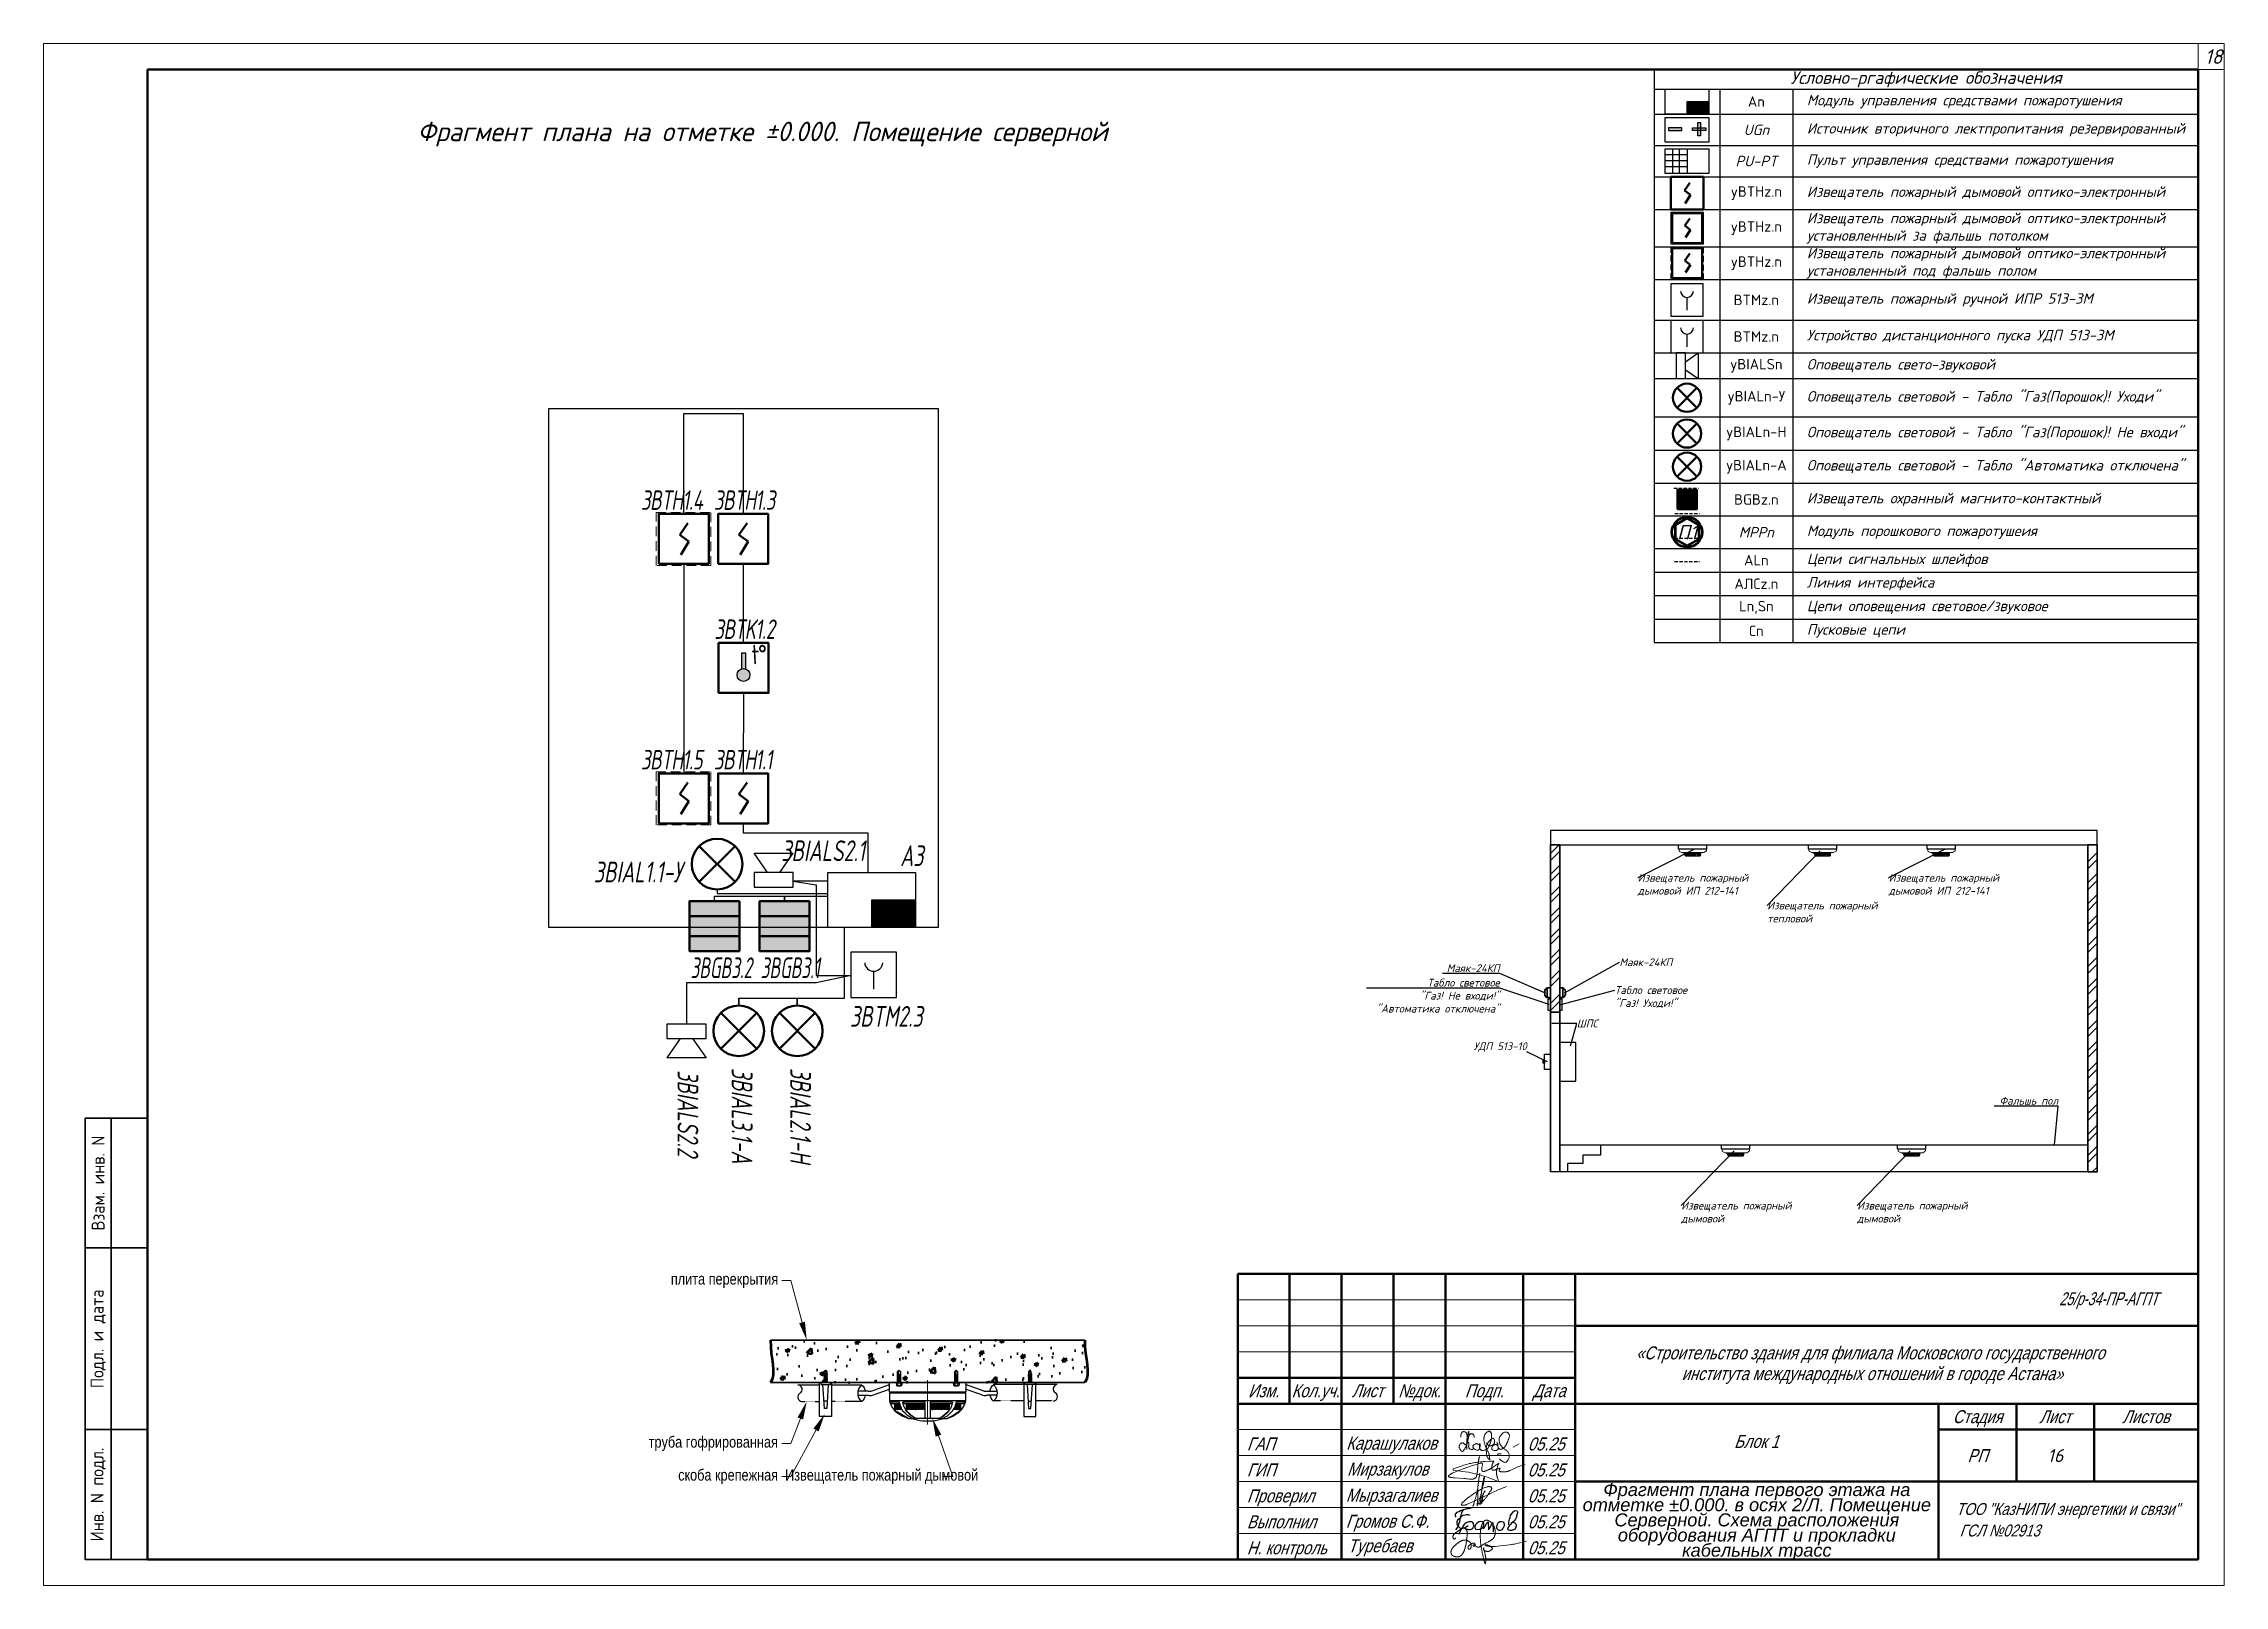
# Model space of a CAD drawing. Header units: millimetres. Extents: x -43024 to 94798, y 928 to 12808.
# Drawn here: x 1900 to 18702, y 928 to 12808 of the extents above; entities that cross this region are included whole.
import ezdxf
from ezdxf import colors
from ezdxf.entities.mleader import LeaderData, LeaderLine
from ezdxf.enums import TextEntityAlignment as Align
from ezdxf.math import Vec2, Vec3

# ---------------------------------------------------------------- set-up
doc = ezdxf.new("R2010")
doc.units = ezdxf.units.MM
for name, pattern in [('1TS06', [15.375, 6, -0.15, 0.075, -0.15, 9]), ('DASHED', [7, 5, -2, 0]), ('PDF_IMPORT', [1, 0.8, -0.2]), ('штриховая', [0.75, 0.5, -0.25])]:
    doc.linetypes.add(name, pattern=pattern)
for name, color, linetype, lineweight in [('.', 7, 'Continuous', 50), ('4.4.4._Сэндвич', 252, 'Continuous', 53), ('5', 7, 'Continuous', 13), ('RC-Выноски', 7, 'Continuous', 0), ('shkl', 138, 'Continuous', 15), ('®_КИРПИЧ_120', 7, 'Continuous', 35), ('®_ЛЕСТНИЦА', 7, 'Continuous', 18), ('ПС', 1, 'Continuous', 50), ('размер КЛАДОЧНЫЙ2', 204, 'Continuous', 5)]:
    doc.layers.add(name, color=color, linetype=linetype, lineweight=lineweight)
for name, color, linetype in [('DIP', 7, 'Continuous'), ('PDF _Геометрия', 7, 'Continuous'), ('PDF _Сплошная заливка', 1, 'Continuous'), ('АГПТ', 7, 'Continuous')]:
    doc.layers.add(name, color=color, linetype=linetype)
doc.layers.add('STANDARD', color=18, linetype='Continuous', lineweight=25, true_color=0x000000)
doc.styles.add('ARIAL', font='arial.ttf')
doc.styles.add('GOST-2.304_Type-B_italic', font='GOST_Common Italic.ttf')
doc.styles.add('RubezhCAD', font='arial.ttf', dxfattribs={"width": 0.8})
doc.styles.add('АР', font='isocpeui.ttf')
doc.styles.add('Архитектурный', font='isocpeui.ttf')
doc.styles.add('СПДС', font='isocpeur.ttf', dxfattribs={"width": 0.9})

msp = doc.modelspace()

# ---------------------------------------------------------------- texts
at = {"layer": '4.4.4._Сэндвич', "color": 0, "lineweight": 30, "insert": (13699.5, 1716), "char_height": 100, "attachment_point": 1, "style": 'ARIAL'}
msp.add_mtext_dynamic_manual_height_columns('\\pxsm0.7,qc;{\\fArial|b0|i1|c204|p34;Фрагмент плана первого этажа на отметке %%P0.000. в осях 2/Л. Помещение Серверной. Cхема расположения оборудования АГПТ и прокладки кабельных трасс}', width=2800, gutter_width=1125, heights=[720], dxfattribs=at)
at = {"layer": 'АГПТ', "color": 1, "linetype": 'штриховая', "lineweight": 15, "insert": (18551.8, 12764.2), "char_height": 112.5, "width": 606.258, "attachment_point": 1, "style": 'GOST-2.304_Type-B_italic'}
msp.add_mtext('{\\C0;18}', dxfattribs=at)
at = {"layer": 'АГПТ', "insert": (4779.3, 12205.9), "char_height": 150, "attachment_point": 1, "style": 'GOST-2.304_Type-B_italic'}
msp.add_mtext_dynamic_manual_height_columns('Фрагмент плана на отметке %%P0.000. Помещение серверной', width=8419.948, gutter_width=1, heights=[0], dxfattribs=at)
at = {"layer": 'АГПТ', "linetype": 'DASHED', "attachment_point": 1, "style": 'Архитектурный'}
for s, insert, char_height in [('{\\Q-1;\\W0.7;\\T0.95;3BTH1.4}', (6501.8, 9365.3), 150), ('{\\Q-1;\\W0.7;\\T0.95;3BTH1.3}', (7063.9, 9365.3), 150), ('{\\Q-1;\\W0.7;\\T0.95;3BTK1.2}', (7067.6, 8370.7), 150), ('{\\Q-1;\\W0.7;\\T0.95;3BTH1.5}', (6501.8, 7365.3), 150), ('{\\Q-1;\\W0.7;\\T0.95;3BTH1.1}', (7063.9, 7365.3), 150), ('{\\W0.7;3BIALS2.1}', (7582.8, 6668.5, 0), 160), ('{\\W0.7;А3}', (8499.2, 6630.6, -949.3), 160), ('{\\W0.7;3BIAL1.1-У}', (6138.4, 6504.8, 0), 160), ('{\\W0.6;3BGB3.2}', (6883.9, 5766.8, 0), 160), ('{\\W0.6;3BGB3.1}', (7424.4, 5766.8, 0), 160), ('{\\W0.7;3BTM2.3}', (8112, 5392.5), 160)]:
    msp.add_mtext_dynamic_manual_height_columns(s, width=2688.671, gutter_width=1, heights=[0], dxfattribs=dict(at, insert=insert, char_height=char_height))
at = {"layer": 'АГПТ', "linetype": 'DASHED', "char_height": 160, "attachment_point": 1, "rotation": 270.01235, "style": 'Архитектурный'}
for s, insert in [('{\\W0.7;3BIALS2.2}', (6943.8, 4897.4)), ('{\\W0.7;3BIAL3.1-А}', (7361.2, 4914.6)), ('{\\W0.7;3BIAL2.1-Н}', (7811.6, 4914.6))]:
    msp.add_mtext_dynamic_manual_height_columns(s, width=2688.671, gutter_width=1, heights=[0], dxfattribs=dict(at, insert=insert))

# ---------------------------------------------------------------- blocks, each defined once
blk = doc.blocks.new('подпись Громов')
at = {"color": 0, "lineweight": 30, "ltscale": 1000}
for p, q in [((2.82, 4.29), (2.49, 4.09)), ((3.29, 4.46), (2.82, 4.29)), ((3.09, 4.15), (3.01, 4)), ((3.2, 4.29), (3.09, 4.15)), ((3.29, 4.46), (3.2, 4.29)), ((3.62, 4.57), (3.29, 4.46)), ((3.95, 4.68), (3.62, 4.57)), ((4.28, 4.68), (3.95, 4.68)), ((4.52, 4.74), (4.28, 4.68)), ((4.93, 4.83), (4.52, 4.74)), ((12.78, 4.13), (12.95, 4.24)), ((12.95, 4.24), (13.1, 4.33)), ((13.1, 4.33), (13.24, 4.36)), ((13.35, 4.35), (13.45, 4.29)), ((13.45, 4.29), (13.52, 4.23)), ((13.52, 4.23), (13.58, 4.12)), ((1.81, 3.65), (1.79, 3.51)), ((1.79, 3.51), (1.8, 3.33)), ((1.8, 3.33), (1.86, 3.23)), ((1.88, 3.78), (1.81, 3.65)), ((2.13, 1.01), (1.84, 0.72)), ((1.86, 3.23), (1.93, 3.19)), ((2.04, 3.96), (1.88, 3.78)), ((1.93, 3.19), (1.99, 3.16)), ((2.49, 4.09), (2.04, 3.96)), ((2.24, 2.55), (2.1, 2.18)), ((2.1, 2.18), (2.1, 1.84)), ((2.1, 1.84), (2.16, 1.67)), ((2.33, 1.36), (2.13, 1.01)), ((2.16, 1.67), (2.22, 1.49)), ((2.22, 1.49), (2.45, 1.23)), ((2.58, 2.86), (2.24, 2.55)), ((2.43, 1.7), (2.33, 1.36)), ((2.59, 2.25), (2.43, 1.7)), ((2.45, 1.23), (2.66, 1.05)), ((2.46, -0.15), (2.74, 0.35)), ((2.91, 3.17), (2.58, 2.86)), ((2.7, 2.6), (2.59, 2.25)), ((2.66, 1.05), (2.93, 0.95)), ((2.76, 2.94), (2.7, 2.6)), ((2.74, 0.35), (3.01, 0.83)), ((2.82, 3.22), (2.76, 2.94)), ((2.88, 3.46), (2.82, 3.22)), ((2.94, 3.7), (2.88, 3.46)), ((3.24, 3.4), (2.91, 3.17)), ((2.93, 0.95), (3.2, 0.95)), ((2.96, 3.86), (2.94, 3.7)), ((3.01, 4), (2.96, 3.86)), ((3.01, 0.83), (3.25, 1.25)), ((3.2, 0.95), (3.43, 1.04)), ((3.66, 3.49), (3.24, 3.4)), ((3.25, 1.25), (3.49, 1.66)), ((3.43, 1.04), (3.65, 1.13)), ((3.49, 1.66), (3.61, 1.87)), ((3.61, 1.87), (3.88, 2.08)), ((3.65, 1.13), (3.87, 1.26)), ((3.96, 3.56), (3.66, 3.49)), ((3.8, 0.85), (3.67, 0.93)), ((3.96, 0.8), (3.8, 0.85)), ((3.87, 1.26), (4.09, 1.4)), ((3.88, 2.08), (4.22, 2.21)), ((4.26, 3.56), (3.96, 3.56)), ((4.16, 0.74), (3.96, 0.8)), ((4.09, 1.4), (4.27, 1.51)), ((4.35, 0.71), (4.16, 0.74)), ((4.22, 2.21), (4.45, 2.3)), ((4.64, 3.42), (4.26, 3.56)), ((4.55, 0.69), (4.35, 0.71)), ((4.45, 2.3), (4.66, 2.3)), ((4.76, 0.73), (4.55, 0.69)), ((4.66, 2.3), (4.88, 2.27)), ((4.98, 0.88), (4.76, 0.73)), ((4.88, 2.27), (5.01, 2.18)), ((5.12, 1.08), (4.98, 0.88)), ((5.01, 2.18), (5.08, 2.06)), ((5.08, 2.06), (5.18, 1.88)), ((5.24, 1.3), (5.12, 1.08)), ((5.18, 1.88), (5.21, 1.8)), ((5.21, 1.8), (5.27, 1.66)), ((5.27, 1.5), (5.24, 1.3)), ((5.27, 1.66), (5.27, 1.5)), ((5.55, 1.18), (5.62, 1.53)), ((5.62, 0.91), (5.55, 1.18)), ((5.62, 1.53), (5.79, 1.8)), ((5.77, 0.75), (5.62, 0.91)), ((6.05, 0.69), (5.77, 0.75)), ((5.79, 1.8), (5.93, 2.02)), ((5.98, 2.04), (6.28, 2.26)), ((6.36, 0.78), (6.05, 0.69)), ((6.28, 2.26), (6.62, 2.35)), ((6.66, 0.86), (6.36, 0.78)), ((6.62, 2.35), (6.93, 2.27)), ((6.92, 1.01), (6.66, 0.86)), ((7.12, 1.29), (6.92, 1.01)), ((6.93, 2.27), (7.11, 2.09)), ((7.11, 2.09), (7.18, 1.87)), ((7.11, 0.85), (7.35, 1.15)), ((7.18, 1.56), (7.12, 1.29)), ((7.18, 1.87), (7.18, 1.56)), ((7.35, 1.15), (7.51, 1.5)), ((7.51, 1.5), (7.65, 1.81)), ((7.65, 1.81), (7.83, 2)), ((7.83, 2), (8.02, 2.21)), ((8.02, 2.21), (8.08, 0.72)), ((8.08, 0.72), (8.44, 1.15)), ((8.44, 1.15), (8.64, 1.53)), ((8.64, 1.53), (8.71, 1.86)), ((8.71, 1.86), (8.94, 2.11)), ((8.94, 2.11), (9, 0.31)), ((9.69, 1.27), (9.76, 1.53)), ((9.69, 0.95), (9.69, 1.27)), ((9.85, 0.76), (9.69, 0.95)), ((9.76, 1.53), (9.88, 1.94)), ((9.92, 0.64), (9.85, 0.76)), ((9.88, 1.94), (10.08, 2.12)), ((10.01, 0.6), (9.92, 0.64)), ((10.14, 0.58), (10.01, 0.6)), ((10.08, 2.12), (10.27, 2.29)), ((10.32, 0.58), (10.14, 0.58)), ((10.27, 2.29), (10.54, 2.29)), ((10.43, 0.62), (10.32, 0.58)), ((10.64, 0.69), (10.43, 0.62)), ((10.54, 2.29), (10.87, 2.22)), ((10.77, 0.85), (10.64, 0.69)), ((10.87, 1.01), (10.77, 0.85)), ((10.87, 2.22), (10.98, 2.04)), ((10.97, 1.18), (10.87, 1.01)), ((11.05, 1.44), (10.97, 1.18)), ((10.98, 2.04), (11.05, 1.72)), ((11.05, 1.72), (11.05, 1.44)), ((11.82, 1.12), (11.73, 0.97)), ((11.73, 0.97), (11.73, 0.88)), ((11.73, 0.88), (11.78, 0.74)), ((11.78, 0.74), (11.91, 0.67)), ((11.87, 1.27), (11.82, 1.12)), ((12.02, 1.45), (11.87, 1.27)), ((11.91, 0.67), (12.06, 0.63)), ((11.94, 1.9), (11.99, 2.11)), ((11.94, 1.63), (11.94, 1.9)), ((11.99, 2.11), (12.04, 2.46)), ((12.26, 1.72), (12.02, 1.45)), ((12.04, 2.46), (12.08, 2.71)), ((12.06, 0.63), (12.17, 0.61)), ((12.08, 2.71), (12.18, 3.03)), ((12.17, 0.61), (12.27, 0.61)), ((12.18, 3.03), (12.29, 3.43)), ((12.49, 1.93), (12.26, 1.72)), ((12.27, 0.61), (12.36, 0.62)), ((12.29, 3.43), (12.59, 3.86)), ((12.36, 0.62), (12.54, 0.65)), ((12.78, 2.18), (12.49, 1.93)), ((12.54, 0.65), (12.67, 0.69)), ((12.59, 3.86), (12.78, 4.13)), ((12.81, 2.07), (12.67, 2.05)), ((12.67, 0.69), (12.78, 0.72)), ((12.94, 2.39), (12.78, 2.18)), ((12.78, 0.72), (12.92, 0.77)), ((12.89, 2.07), (12.81, 2.07)), ((13.04, 2.04), (12.89, 2.07)), ((12.92, 0.77), (13.03, 0.8)), ((13.06, 2.49), (12.94, 2.39)), ((13.03, 0.8), (13.22, 0.95)), ((13.11, 1.98), (13.04, 2.04)), ((13.2, 2.73), (13.06, 2.49)), ((13.22, 1.89), (13.11, 1.98)), ((13.32, 2.99), (13.2, 2.73)), ((13.29, 1.78), (13.22, 1.89)), ((13.22, 0.95), (13.28, 1.04)), ((13.28, 1.04), (13.31, 1.13)), ((13.36, 1.67), (13.29, 1.78)), ((13.31, 1.13), (13.34, 1.21)), ((13.41, 3.28), (13.32, 2.99)), ((13.34, 1.21), (13.38, 1.32)), ((13.4, 1.56), (13.36, 1.67)), ((13.38, 1.32), (13.39, 1.38)), ((13.39, 1.38), (13.41, 1.46)), ((13.41, 1.46), (13.4, 1.56)), ((13.45, 3.45), (13.41, 3.28)), ((13.5, 3.58), (13.45, 3.45)), ((13.55, 3.73), (13.5, 3.58)), ((13.59, 3.87), (13.55, 3.73)), ((13.58, 4.12), (13.6, 3.99)), ((13.6, 3.99), (13.59, 3.87))]:
    blk.add_line(p, q, dxfattribs=at)
blk = doc.blocks.new('*U27')
at = {"lineweight": 0}
blk.add_lwpolyline([(-415, -5), (5, -5), (5, 292), (-415, 292)], close=True, dxfattribs=at)
at = {"color": 0, "linetype": 'Continuous', "lineweight": 50}
blk.add_lwpolyline([(-395, 287), (0, 287), (0, 0), (-395, 0)], close=True, dxfattribs=at)
at = {"lineweight": 35}
for points in [[(-395, 85), (-407, 85), (-407, 0), (-395, 0)], [(-402, 0), (-402, 85)], [(-395, 60), (-407, 60)], [(-395, 25), (-407, 25)]]:
    blk.add_lwpolyline(points, dxfattribs=at)
at = {"lineweight": 0}
blk.add_lwpolyline([(0, -5), (5, -5), (5, 0)], dxfattribs=at)
at = {"layer": 'STANDARD', "color": 0, "linetype": 'Continuous', "lineweight": 50}
for p, q in [((-185, 55), (0, 55)), ((-185, 0), (-185, 55)), ((-175, 55), (-175, 30)), ((-165, 55), (-165, 0)), ((-155, 55), (-155, 30)), ((-145, 0), (-145, 55)), ((-130, 55), (-130, 0)), ((-120, 55), (-120, 0)), ((-120, 45), (0, 45)), ((-120, 35), (-185, 35)), ((-185, 30), (0, 30)), ((-50, 0), (-50, 30)), ((-35, 15), (-35, 30)), ((-20, 30), (-20, 15)), ((-50, 25), (0, 25)), ((-120, 15), (0, 15))]:
    blk.add_line(p, q, dxfattribs=at)
at = {"layer": 'STANDARD', "color": 0, "linetype": 'Continuous', "lineweight": 13}
for p, q in [((-185, 50), (-120, 50)), ((-185, 45), (-120, 45)), ((-185, 40), (-120, 40)), ((-185, 25), (-120, 25)), ((-185, 20), (-120, 20)), ((-185, 15), (-120, 15)), ((-50, 15), (0, 15)), ((-50, 0), (-50, 15)), ((0, 15), (0, 0)), ((-185, 10), (-120, 10)), ((-185, 5), (-120, 5)), ((0, 0), (-185, 0))]:
    blk.add_line(p, q, dxfattribs=at)
at = {"layer": 'STANDARD', "color": 5, "linetype": 'Continuous', "lineweight": 18}
for p, q in [((-142.31, 21.56), (-142.34, 21.7)), ((-142.34, 21.7), (-142.33, 21.7)), ((-142.33, 21.77), (-142.32, 21.91)), ((-142.33, 21.7), (-142.33, 21.77)), ((-142.32, 21.91), (-142.3, 21.97)), ((-142.32, 21.91), (-142.32, 21.91)), ((-142.29, 21.48), (-142.31, 21.56)), ((-142.3, 21.97), (-142.25, 22.1)), ((-142.23, 21.32), (-142.29, 21.49)), ((-142.29, 21.49), (-142.29, 21.48)), ((-142.25, 22.1), (-142.24, 22.09)), ((-142.24, 22.09), (-142.2, 22.15)), ((-142.19, 21.24), (-142.23, 21.32)), ((-142.2, 22.15), (-142.12, 22.25)), ((-142.09, 21.08), (-142.19, 21.24)), ((-142.19, 21.24), (-142.19, 21.24)), ((-142.12, 22.25), (-142.03, 22.34)), ((-142.04, 21.01), (-142.09, 21.08)), ((-142.03, 22.34), (-142.08, 22.29)), ((-142.08, 22.29), (-142.03, 22.33)), ((-141.92, 20.89), (-142.04, 21.01)), ((-142.04, 21.01), (-142.04, 21.01)), ((-142.03, 22.33), (-141.93, 22.39)), ((-142.02, 23.87), (-142.01, 23.95)), ((-142.02, 23.84), (-142.02, 23.9)), ((-142.02, 23.9), (-142.02, 23.84)), ((-142.02, 23.84), (-142.02, 23.87)), ((-142.01, 23.77), (-142.02, 23.84)), ((-142.01, 23.68), (-142.02, 23.74)), ((-142.02, 23.74), (-142.01, 23.68)), ((-142.01, 23.95), (-142, 24.03)), ((-142.01, 23.71), (-142.01, 23.77)), ((-142.01, 23.68), (-142.01, 23.71)), ((-142, 23.61), (-142.01, 23.68)), ((-142, 24.01), (-141.99, 24.08)), ((-142, 24.03), (-142, 24.01)), ((-141.99, 23.55), (-142, 23.61)), ((-141.99, 24.08), (-141.95, 24.22)), ((-141.95, 24.22), (-141.94, 24.22)), ((-141.94, 24.22), (-141.91, 24.28)), ((-141.93, 22.39), (-141.83, 22.45)), ((-141.91, 24.28), (-141.84, 24.41)), ((-141.83, 22.45), (-141.88, 22.42)), ((-141.88, 22.42), (-141.83, 22.44)), ((-141.84, 24.41), (-141.8, 24.46)), ((-141.84, 24.41), (-141.84, 24.41)), ((-141.83, 22.44), (-141.72, 22.46)), ((-141.8, 24.46), (-141.7, 24.55)), ((-141.72, 22.46), (-141.72, 22.46)), ((-141.72, 22.46), (-141.67, 22.46)), ((-141.7, 24.55), (-141.6, 24.62)), ((-141.67, 22.46), (-141.58, 22.44)), ((-141.6, 24.62), (-141.64, 24.58)), ((-141.64, 24.58), (-141.58, 24.6)), ((-141.58, 24.6), (-141.55, 24.61)), ((-141.58, 22.44), (-141.48, 22.41)), ((-141.55, 24.61), (-141.51, 24.61)), ((-141.48, 22.41), (-141.54, 22.42)), ((-141.54, 22.42), (-141.5, 22.39)), ((-141.51, 24.61), (-141.47, 24.62)), ((-141.5, 22.39), (-141.44, 22.34)), ((-141.36, 21.16), (-141.48, 21)), ((-141.39, 24.63), (-141.47, 24.62)), ((-141.47, 24.62), (-141.43, 24.62)), ((-141.47, 24.62), (-141.45, 24.62)), ((-141.32, 24.59), (-141.45, 24.62)), ((-141.44, 22.34), (-141.37, 22.28)), ((-141.43, 24.62), (-141.39, 24.63)), ((-141.37, 22.28), (-141.31, 22.22)), ((-141.31, 22.22), (-141.37, 22.27)), ((-141.37, 22.27), (-141.34, 22.24)), ((-141.26, 21.33), (-141.36, 21.16)), ((-141.34, 22.24), (-141.29, 22.18)), ((-141.19, 24.57), (-141.32, 24.59)), ((-141.29, 22.18), (-141.23, 22.12)), ((-141.16, 21.48), (-141.26, 21.33)), ((-141.18, 22.06), (-141.24, 22.12)), ((-141.24, 22.12), (-141.21, 22.1)), ((-141.23, 22.12), (-141.18, 22.06)), ((-141.21, 22.1), (-141.06, 22.06)), ((-141.19, 24.57), (-141.12, 24.56)), ((-141.12, 24.56), (-141.17, 24.56)), ((-141.17, 24.56), (-141.03, 24.46)), ((-141.07, 21.64), (-141.16, 21.48)), ((-140.99, 21.8), (-141.07, 21.64)), ((-141.06, 22.08), (-141, 22.14)), ((-141.06, 22.06), (-141.06, 22.08)), ((-141.03, 24.46), (-140.93, 24.32)), ((-141, 22.14), (-140.87, 22.33)), ((-140.92, 21.96), (-140.99, 21.8)), ((-140.93, 24.32), (-140.87, 24.15)), ((-140.85, 22.13), (-140.92, 21.96)), ((-140.89, 22.36), (-140.9, 22.07)), ((-140.9, 22.07), (-140.9, 21.89)), ((-140.9, 21.89), (-140.9, 21.85)), ((-140.9, 21.85), (-140.9, 21.81)), ((-140.9, 21.81), (-140.89, 21.65)), ((-140.87, 22.64), (-140.89, 22.36)), ((-140.89, 21.65), (-140.89, 21.65)), ((-140.89, 21.65), (-140.89, 21.57)), ((-140.89, 21.57), (-140.88, 21.44)), ((-140.88, 21.44), (-140.88, 21.44)), ((-140.88, 21.44), (-140.88, 21.38)), ((-140.88, 21.38), (-140.87, 21.29)), ((-140.87, 24.15), (-140.83, 23.95)), ((-140.85, 22.93), (-140.87, 22.64)), ((-140.87, 22.35), (-140.82, 22.49)), ((-140.87, 22.33), (-140.87, 22.35)), ((-140.87, 21.29), (-140.86, 21.2)), ((-140.86, 21.2), (-140.87, 21.25)), ((-140.87, 21.25), (-140.86, 21.2)), ((-140.86, 22.14), (-140.85, 22.43)), ((-140.86, 21.87), (-140.86, 22.14)), ((-140.86, 21.64), (-140.86, 21.87)), ((-140.86, 21.45), (-140.86, 21.64)), ((-140.86, 21.31), (-140.86, 21.45)), ((-140.86, 21.28), (-140.86, 21.31)), ((-140.86, 21.2), (-140.86, 21.28)), ((-140.83, 23.2), (-140.85, 22.93)), ((-140.85, 22.43), (-140.84, 22.73)), ((-140.79, 22.31), (-140.85, 22.13)), ((-140.84, 22.73), (-140.81, 23.05)), ((-140.83, 23.95), (-140.81, 23.72)), ((-140.81, 23.47), (-140.83, 23.2)), ((-140.82, 22.49), (-140.77, 22.65)), ((-140.82, 22.35), (-140.71, 22.44)), ((-140.81, 23.72), (-140.81, 23.47)), ((-140.81, 23.05), (-140.79, 23.37)), ((-140.79, 23.37), (-140.75, 23.68)), ((-140.74, 22.5), (-140.79, 22.31)), ((-140.77, 22.65), (-140.72, 22.82)), ((-140.75, 23.68), (-140.73, 23.81)), ((-140.69, 22.71), (-140.74, 22.5)), ((-140.73, 23.81), (-140.7, 23.93)), ((-140.72, 22.82), (-140.67, 23)), ((-140.71, 22.44), (-140.66, 22.47)), ((-140.71, 22.44), (-140.71, 22.44)), ((-140.7, 23.93), (-140.68, 24.05)), ((-140.64, 22.94), (-140.69, 22.71)), ((-140.68, 24.05), (-140.66, 24.16)), ((-140.67, 23), (-140.63, 23.18)), ((-140.66, 24.16), (-140.63, 24.27)), ((-140.66, 22.47), (-140.57, 22.51)), ((-140.6, 23.18), (-140.64, 22.94)), ((-140.63, 24.27), (-140.58, 24.45)), ((-140.63, 23.18), (-140.59, 23.35)), ((-140.57, 23.35), (-140.6, 23.18)), ((-140.59, 23.35), (-140.55, 23.51)), ((-140.58, 24.45), (-140.56, 24.52)), ((-140.58, 24.45), (-140.58, 24.45)), ((-140.55, 23.52), (-140.57, 23.35)), ((-140.57, 22.51), (-140.49, 22.53)), ((-140.56, 24.52), (-140.52, 24.64)), ((-140.53, 23.7), (-140.55, 23.52)), ((-140.55, 23.51), (-140.52, 23.64)), ((-140.49, 22.53), (-140.54, 22.51)), ((-140.54, 22.51), (-140.5, 22.48)), ((-140.51, 23.87), (-140.53, 23.7)), ((-140.52, 24.63), (-140.5, 24.66)), ((-140.52, 24.64), (-140.52, 24.63)), ((-140.52, 23.64), (-140.5, 23.69)), ((-140.52, 23.64), (-140.52, 23.64)), ((-140.49, 24.03), (-140.51, 23.87)), ((-140.5, 21.83), (-140.51, 21.74)), ((-140.51, 21.74), (-140.5, 21.59)), ((-140.5, 24.66), (-140.48, 24.65)), ((-140.5, 23.69), (-140.47, 23.8)), ((-140.5, 22.48), (-140.46, 22.37)), ((-140.48, 22.01), (-140.5, 21.82)), ((-140.5, 21.82), (-140.5, 21.83)), ((-140.5, 21.59), (-140.49, 21.59)), ((-140.48, 24.19), (-140.49, 24.03)), ((-140.49, 21.59), (-140.45, 21.49)), ((-140.48, 24.65), (-140.45, 24.61)), ((-140.47, 24.33), (-140.48, 24.19)), ((-140.47, 22.11), (-140.48, 22.01)), ((-140.46, 24.45), (-140.47, 24.33)), ((-140.47, 23.8), (-140.45, 23.85)), ((-140.47, 23.8), (-140.47, 23.8)), ((-140.46, 22.37), (-140.47, 22.36)), ((-140.47, 22.36), (-140.46, 22.28)), ((-140.46, 22.11), (-140.47, 22.11)), ((-140.43, 24.54), (-140.46, 24.55)), ((-140.46, 24.55), (-140.46, 24.45)), ((-140.46, 22.28), (-140.46, 22.11)), ((-140.45, 24.61), (-140.43, 24.54)), ((-140.45, 23.85), (-140.4, 23.94)), ((-140.45, 21.49), (-140.32, 21.31)), ((-140.4, 23.94), (-140.35, 24.03)), ((-140.35, 24.03), (-140.37, 23.98)), ((-140.37, 23.98), (-140.34, 24.02)), ((-140.34, 24.02), (-140.28, 24.08)), ((-140.32, 21.31), (-140.31, 21.32)), ((-140.31, 21.32), (-140.23, 21.25)), ((-140.28, 24.08), (-140.22, 24.14)), ((-140.17, 24.18), (-140.23, 24.12)), ((-140.23, 24.12), (-140.21, 24.14)), ((-140.23, 21.25), (-140.03, 21.15)), ((-140.22, 24.14), (-140.17, 24.18)), ((-140.21, 24.14), (-140.17, 24.16)), ((-140.17, 24.16), (-140.12, 24.18)), ((-140.12, 24.18), (-140.07, 24.21)), ((-140.03, 24.23), (-140.1, 24.19)), ((-140.1, 24.19), (-140.07, 24.2)), ((-140.07, 24.21), (-140.03, 24.23)), ((-140.07, 24.2), (-140.02, 24.21)), ((-140.03, 21.15), (-140.03, 21.16)), ((-140.03, 21.16), (-139.97, 21.16)), ((-140.02, 24.21), (-139.96, 24.22)), ((-139.97, 21.16), (-139.84, 21.17)), ((-139.96, 24.22), (-139.91, 24.23)), ((-139.91, 24.23), (-139.96, 24.22)), ((-139.96, 24.22), (-139.92, 24.22)), ((-139.92, 24.22), (-139.85, 24.21)), ((-139.85, 24.21), (-139.77, 24.19)), ((-139.84, 21.18), (-139.77, 21.2)), ((-139.84, 21.17), (-139.84, 21.18)), ((-139.77, 24.19), (-139.81, 24.2)), ((-139.81, 24.2), (-139.77, 24.19)), ((-139.77, 24.19), (-139.71, 24.15)), ((-139.77, 21.2), (-139.7, 21.22)), ((-139.71, 24.15), (-139.64, 24.12)), ((-139.7, 21.22), (-139.64, 21.25)), ((-139.65, 21.91), (-139.69, 21.8)), ((-139.69, 21.8), (-139.69, 21.7)), ((-139.69, 21.7), (-139.67, 21.6)), ((-139.67, 21.6), (-139.62, 21.5)), ((-139.5, 22.09), (-139.66, 21.91)), ((-139.66, 21.91), (-139.65, 21.91)), ((-139.64, 24.12), (-139.58, 24.08)), ((-139.58, 24.08), (-139.64, 24.12)), ((-139.64, 24.12), (-139.62, 24.09)), ((-139.62, 24.09), (-139.56, 24.03)), ((-139.62, 21.5), (-139.47, 21.3)), ((-139.56, 24.03), (-139.51, 23.96)), ((-139.51, 23.96), (-139.54, 23.99)), ((-139.54, 23.99), (-139.51, 23.95)), ((-139.51, 23.95), (-139.48, 23.85)), ((-139.4, 22.17), (-139.5, 22.09)), ((-139.48, 23.85), (-139.46, 23.75)), ((-139.46, 23.75), (-139.47, 23.8)), ((-139.47, 23.8), (-139.47, 23.75)), ((-139.47, 23.75), (-139.46, 23.64)), ((-139.47, 21.3), (-139.47, 21.31)), ((-139.47, 21.31), (-139.37, 21.23)), ((-139.46, 23.64), (-139.46, 23.61)), ((-139.46, 23.61), (-139.46, 23.58)), ((-139.46, 23.58), (-139.46, 23.53)), ((-139.46, 23.53), (-139.45, 23.47)), ((-139.28, 22.23), (-139.4, 22.17)), ((-139.37, 21.23), (-139.25, 21.16)), ((-139.16, 22.27), (-139.28, 22.23)), ((-139.25, 21.16), (-139.14, 21.1)), ((-139.04, 22.29), (-139.16, 22.27)), ((-139.14, 21.1), (-138.96, 21.05)), ((-138.93, 22.29), (-139.04, 22.29)), ((-138.96, 21.05), (-138.96, 21.05)), ((-138.96, 21.05), (-138.87, 21.05)), ((-138.79, 22.25), (-138.93, 22.3)), ((-138.93, 22.3), (-138.93, 22.29)), ((-138.87, 21.05), (-138.69, 21.06)), ((-138.73, 22.22), (-138.79, 22.25)), ((-138.61, 22.14), (-138.73, 22.22)), ((-138.73, 22.22), (-138.73, 22.22)), ((-138.7, 21.07), (-138.62, 21.1)), ((-138.69, 21.06), (-138.7, 21.07)), ((-138.62, 21.1), (-138.48, 21.2)), ((-138.58, 22.11), (-138.61, 22.14)), ((-138.55, 22.09), (-138.58, 22.11)), ((-138.44, 21.98), (-138.55, 22.09)), ((-138.48, 21.21), (-138.4, 21.36)), ((-138.48, 21.2), (-138.48, 21.21)), ((-138.42, 22.16), (-138.45, 22.09)), ((-138.45, 22.09), (-138.38, 22.11)), ((-138.39, 22.23), (-138.42, 22.16)), ((-138.41, 21.85), (-138.42, 21.77)), ((-138.42, 21.77), (-138.42, 21.61)), ((-138.42, 21.61), (-138.42, 21.61)), ((-138.42, 21.61), (-138.41, 21.54)), ((-138.39, 22.03), (-138.41, 21.86)), ((-138.41, 21.86), (-138.41, 21.85)), ((-138.41, 21.54), (-138.39, 21.41)), ((-138.4, 21.36), (-138.34, 21.53)), ((-138.35, 22.27), (-138.39, 22.23)), ((-138.38, 22.11), (-138.39, 22.03)), ((-138.39, 21.41), (-138.38, 21.41)), ((-138.38, 21.41), (-138.36, 21.35)), ((-138.36, 21.35), (-138.31, 21.24)), ((-138.31, 22.28), (-138.35, 22.27)), ((-138.34, 21.53), (-138.29, 21.72)), ((-138.28, 22.22), (-138.31, 22.28)), ((-138.31, 21.24), (-138.31, 21.24)), ((-138.31, 21.24), (-138.25, 21.17)), ((-138.29, 21.72), (-138.27, 21.91)), ((-138.27, 22.09), (-138.28, 22.22)), ((-138.27, 21.91), (-138.27, 22.09)), ((-138.25, 21.17), (-138.1, 21.05)), ((-138.17, 21.08), (-138.02, 21.01)), ((-138.1, 21.05), (-138.09, 21.06)), ((-138.09, 21.06), (-138, 21.02)), ((-138.02, 21.01), (-138.02, 21.01)), ((-138.02, 21.01), (-137.93, 20.99)), ((-138, 21.02), (-137.89, 21)), ((-137.63, 21), (-137.49, 21.03)), ((-137.63, 21), (-137.53, 21.02)), ((-137.56, 23.43), (-137.57, 23.28)), ((-137.57, 23.28), (-137.57, 23.27)), ((-137.57, 23.27), (-137.57, 23.19)), ((-137.57, 23.19), (-137.56, 23.01)), ((-137.55, 23.5), (-137.56, 23.43)), ((-137.56, 23.01), (-137.56, 23.01)), ((-137.56, 23.01), (-137.56, 22.93)), ((-137.56, 22.93), (-137.53, 22.75)), ((-137.53, 23.64), (-137.55, 23.5)), ((-137.55, 23.5), (-137.55, 23.5)), ((-137.51, 23.71), (-137.53, 23.64)), ((-137.53, 22.75), (-137.53, 22.75)), ((-137.53, 22.75), (-137.52, 22.66)), ((-137.53, 21.02), (-137.43, 21.04)), ((-137.52, 22.66), (-137.48, 22.49)), ((-137.47, 23.85), (-137.51, 23.71)), ((-137.51, 23.71), (-137.51, 23.71)), ((-137.48, 22.49), (-137.48, 22.49)), ((-137.48, 22.49), (-137.46, 22.41)), ((-137.44, 23.92), (-137.47, 23.85)), ((-137.46, 22.41), (-137.41, 22.24)), ((-137.38, 24.05), (-137.45, 23.92)), ((-137.45, 23.92), (-137.44, 23.92)), ((-137.43, 21.04), (-137.32, 21.08)), ((-137.41, 22.24), (-137.4, 22.19)), ((-137.4, 22.19), (-137.39, 22.15)), ((-137.39, 22.15), (-137.34, 22.03)), ((-137.34, 24.12), (-137.38, 24.05)), ((-137.25, 24.24), (-137.34, 24.12)), ((-137.34, 24.12), (-137.34, 24.12)), ((-137.34, 22.03), (-137.3, 21.9)), ((-137.32, 21.08), (-137.22, 21.12)), ((-137.3, 21.9), (-137.25, 21.78)), ((-137.16, 24.36), (-137.25, 24.26)), ((-137.25, 24.26), (-137.2, 24.31)), ((-137.2, 24.31), (-137.25, 24.24)), ((-137.25, 21.78), (-137.19, 21.66)), ((-137.22, 21.12), (-137.03, 21.22)), ((-137.19, 21.66), (-137.14, 21.54)), ((-137.06, 24.46), (-137.16, 24.36)), ((-137.14, 21.54), (-137.09, 21.42)), ((-137.13, 21.32), (-137.12, 21.35)), ((-137.13, 21.2), (-137.13, 21.32)), ((-137.13, 21.16), (-137.13, 21.2)), ((-137.12, 21.13), (-137.13, 21.16)), ((-137.12, 21.39), (-137.11, 21.56)), ((-137.12, 21.35), (-137.12, 21.39)), ((-137.12, 21.01), (-137.12, 21.13)), ((-137.12, 20.98), (-137.12, 21.01)), ((-137.11, 21.56), (-137.1, 21.64)), ((-137.11, 21.56), (-137.11, 21.56)), ((-137.1, 21.64), (-137.08, 21.81)), ((-137.09, 21.42), (-137.03, 21.3)), ((-137.01, 22.35), (-137.08, 22.45)), ((-137.08, 22.45), (-137.04, 22.4)), ((-137.08, 21.81), (-137.07, 21.81)), ((-137.07, 21.81), (-137.06, 21.89)), ((-137.01, 24.5), (-137.06, 24.46)), ((-137.06, 21.89), (-137.01, 22.05)), ((-137.04, 21.23), (-136.95, 21.29)), ((-137.03, 21.22), (-137.04, 21.23)), ((-136.92, 21.06), (-137.03, 21.3)), ((-136.9, 24.58), (-137.01, 24.5)), ((-137.01, 24.5), (-137.01, 24.5)), ((-136.94, 22.26), (-137.01, 22.35)), ((-137.01, 22.05), (-136.99, 22.13)), ((-137.01, 22.05), (-137.01, 22.05)), ((-136.99, 22.13), (-136.93, 22.28)), ((-136.95, 21.29), (-136.81, 21.41)), ((-136.9, 22.21), (-136.94, 22.26)), ((-136.87, 22.17), (-136.94, 22.25)), ((-136.94, 22.25), (-136.9, 22.21)), ((-136.93, 22.28), (-136.89, 22.35)), ((-136.93, 22.28), (-136.93, 22.28)), ((-136.92, 21.06), (-136.86, 20.94)), ((-136.84, 24.61), (-136.9, 24.58)), ((-136.89, 22.35), (-136.82, 22.49)), ((-136.79, 22.08), (-136.87, 22.17)), ((-136.73, 24.66), (-136.84, 24.61)), ((-136.84, 24.61), (-136.84, 24.61)), ((-136.83, 21.41), (-136.78, 21.46)), ((-136.81, 21.41), (-136.83, 21.41)), ((-136.82, 22.49), (-136.78, 22.53)), ((-136.82, 22.49), (-136.82, 22.49)), ((-136.71, 22.01), (-136.8, 22.07)), ((-136.8, 22.07), (-136.76, 22.05)), ((-136.76, 22.05), (-136.79, 22.08)), ((-136.78, 22.53), (-136.72, 22.62)), ((-136.78, 21.46), (-136.71, 21.56)), ((-136.67, 24.68), (-136.73, 24.66)), ((-136.72, 22.62), (-136.65, 22.71)), ((-136.63, 21.95), (-136.71, 22.01)), ((-136.71, 21.57), (-136.68, 21.62)), ((-136.71, 21.56), (-136.71, 21.57)), ((-136.65, 22.71), (-136.69, 22.67)), ((-136.69, 22.67), (-136.65, 22.71)), ((-136.68, 21.62), (-136.62, 21.74)), ((-136.56, 24.69), (-136.67, 24.68)), ((-136.67, 24.68), (-136.67, 24.68)), ((-136.65, 22.71), (-136.57, 22.79)), ((-136.59, 21.93), (-136.63, 21.95)), ((-136.53, 21.9), (-136.62, 21.93)), ((-136.62, 21.93), (-136.59, 21.93)), ((-136.62, 21.74), (-136.59, 21.8)), ((-136.62, 21.74), (-136.62, 21.74)), ((-136.59, 21.8), (-136.54, 21.92)), ((-136.57, 22.79), (-136.49, 22.87)), ((-136.51, 24.68), (-136.56, 24.69)), ((-136.49, 24.68), (-136.54, 24.7)), ((-136.54, 24.7), (-136.51, 24.68)), ((-136.54, 21.92), (-136.53, 21.95)), ((-136.49, 22.87), (-136.53, 22.83)), ((-136.53, 22.83), (-136.49, 22.87)), ((-136.53, 21.95), (-136.52, 21.99)), ((-136.47, 21.88), (-136.53, 21.9)), ((-136.52, 21.99), (-136.48, 22.11)), ((-136.45, 24.65), (-136.49, 24.68)), ((-136.31, 23.04), (-136.49, 22.87)), ((-136.44, 21.88), (-136.49, 21.88)), ((-136.49, 21.88), (-136.44, 21.88)), ((-136.45, 22.17), (-136.48, 22.11)), ((-136.44, 21.88), (-136.47, 21.88)), ((-136.43, 24.67), (-136.46, 24.7)), ((-136.46, 24.7), (-136.39, 24.62)), ((-136.4, 24.63), (-136.45, 24.65)), ((-136.45, 22.17), (-136.42, 22.25)), ((-136.39, 21.88), (-136.44, 21.88)), ((-136.4, 24.64), (-136.43, 24.67)), ((-136.42, 22.25), (-136.39, 22.33)), ((-136.39, 22.33), (-136.41, 22.29)), ((-136.41, 22.29), (-136.39, 22.33)), ((-136.37, 24.61), (-136.4, 24.64)), ((-136.39, 24.62), (-136.4, 24.63)), ((-136.33, 22.49), (-136.39, 22.33)), ((-136.34, 21.87), (-136.39, 21.88)), ((-136.34, 24.58), (-136.37, 24.61)), ((-136.31, 21.87), (-136.37, 21.87)), ((-136.37, 21.87), (-136.31, 21.87)), ((-136.16, 23.18), (-136.36, 23)), ((-136.31, 23.04), (-136.36, 23)), ((-136.35, 22.45), (-136.33, 22.49)), ((-136.31, 24.55), (-136.34, 24.58)), ((-136.31, 21.87), (-136.34, 21.87)), ((-136.33, 22.49), (-136.3, 22.56)), ((-136.28, 24.51), (-136.31, 24.55)), ((-136.26, 21.88), (-136.31, 21.87)), ((-136.27, 24.51), (-136.3, 24.56)), ((-136.3, 24.56), (-136.26, 24.5)), ((-136.3, 22.56), (-136.27, 22.64)), ((-136.27, 22.64), (-136.29, 22.6)), ((-136.29, 22.6), (-136.27, 22.64)), ((-136.26, 24.5), (-136.28, 24.51)), ((-136.24, 24.45), (-136.27, 24.51)), ((-136.27, 22.64), (-136.24, 22.74)), ((-136.21, 21.89), (-136.26, 21.88)), ((-136.2, 24.4), (-136.24, 24.45)), ((-136.24, 22.74), (-136.21, 22.83)), ((-136.22, 22.81), (-136.2, 22.89)), ((-136.21, 22.83), (-136.22, 22.81)), ((-136.16, 21.9), (-136.22, 21.88)), ((-136.22, 21.88), (-136.18, 21.89)), ((-136.18, 21.89), (-136.21, 21.89)), ((-136.18, 24.33), (-136.2, 24.4)), ((-136.2, 24.4), (-136.19, 24.36)), ((-136.19, 24.36), (-136.2, 24.4)), ((-136.2, 23.14), (-136.17, 23.17)), ((-136.2, 22.89), (-136.16, 23.07)), ((-136.15, 24.26), (-136.18, 24.33)), ((-136.17, 23.17), (-136.11, 23.22)), ((-136.16, 23.07), (-136.14, 23.15)), ((-136.16, 23.07), (-136.16, 23.07)), ((-136.08, 21.92), (-136.16, 21.9)), ((-136.14, 24.18), (-136.15, 24.26)), ((-136.15, 24.26), (-136.15, 24.22)), ((-136.15, 24.22), (-136.15, 24.26)), ((-136.13, 24.11), (-136.14, 24.18)), ((-136.14, 23.15), (-136.12, 23.33)), ((-136.12, 24.07), (-136.13, 24.11)), ((-136.12, 24.04), (-136.12, 24.11)), ((-136.12, 24.11), (-136.12, 24.07)), ((-136.11, 23.96), (-136.12, 24.04)), ((-136.12, 23.33), (-136.11, 23.42)), ((-136.12, 23.33), (-136.12, 23.33)), ((-136.11, 23.87), (-136.11, 23.96)), ((-136.1, 23.69), (-136.11, 23.87)), ((-136.11, 23.87), (-136.11, 23.87)), ((-136.11, 23.6), (-136.1, 23.69)), ((-136.11, 23.42), (-136.1, 23.6)), ((-136.1, 23.6), (-136.11, 23.6)), ((-136.11, 23.22), (-136.04, 23.27)), ((-136.03, 21.94), (-136.08, 21.92)), ((-135.98, 21.96), (-136.07, 21.91)), ((-136.07, 21.91), (-136.03, 21.94)), ((-136.05, 21.48), (-136.03, 21.56)), ((-136.04, 21.34), (-136.05, 21.48)), ((-136.05, 21.48), (-136.05, 21.48)), ((-136.04, 23.27), (-135.98, 23.32)), ((-135.98, 23.32), (-136.04, 23.27)), ((-136.04, 23.27), (-136.01, 23.29)), ((-136.03, 21.27), (-136.04, 21.34)), ((-136.04, 21.26), (-136.03, 21.27)), ((-135.89, 21.11), (-136.04, 21.26)), ((-136.03, 21.56), (-135.98, 21.71)), ((-136.01, 23.29), (-135.95, 23.31)), ((-135.89, 22.02), (-135.98, 21.96)), ((-135.98, 21.71), (-135.97, 21.71)), ((-135.97, 21.71), (-135.92, 21.8)), ((-135.95, 23.31), (-135.88, 23.34)), ((-135.92, 21.8), (-135.8, 21.96)), ((-135.84, 22.05), (-135.89, 22.02)), ((-135.79, 21.05), (-135.89, 21.11)), ((-135.88, 23.34), (-135.82, 23.36)), ((-135.82, 23.36), (-135.88, 23.33)), ((-135.88, 23.33), (-135.85, 23.33)), ((-135.8, 22.08), (-135.88, 22.01)), ((-135.88, 22.01), (-135.84, 22.05)), ((-135.85, 23.33), (-135.8, 23.32)), ((-135.8, 23.32), (-135.76, 23.3)), ((-135.72, 22.15), (-135.8, 22.08)), ((-135.8, 21.96), (-135.73, 22.02)), ((-135.8, 21.96), (-135.8, 21.96)), ((-135.67, 21.01), (-135.79, 21.05)), ((-135.76, 23.3), (-135.73, 23.29)), ((-135.69, 23.27), (-135.75, 23.29)), ((-135.75, 23.29), (-135.74, 23.28)), ((-135.74, 23.28), (-135.7, 23.25)), ((-135.73, 23.29), (-135.69, 23.27)), ((-135.73, 22.02), (-135.57, 22.09)), ((-135.66, 22.24), (-135.72, 22.15)), ((-135.72, 22.15), (-135.69, 22.19)), ((-135.69, 22.19), (-135.72, 22.15)), ((-135.7, 23.25), (-135.67, 23.22)), ((-135.68, 22.05), (-135.49, 22.1)), ((-135.67, 23.22), (-135.64, 23.19)), ((-135.54, 20.98), (-135.67, 21.01)), ((-135.6, 22.33), (-135.66, 22.24)), ((-135.64, 23.19), (-135.61, 23.15)), ((-135.55, 23.08), (-135.63, 23.16)), ((-135.63, 23.16), (-135.62, 23.14)), ((-135.62, 23.14), (-135.58, 23.08)), ((-135.61, 23.15), (-135.58, 23.12)), ((-135.57, 22.37), (-135.6, 22.33)), ((-135.58, 23.12), (-135.55, 23.08)), ((-135.58, 23.08), (-135.53, 22.99)), ((-135.53, 22.47), (-135.57, 22.37)), ((-135.57, 22.37), (-135.57, 22.37)), ((-135.57, 22.09), (-135.57, 22.08)), ((-135.53, 22.99), (-135.55, 23.02)), ((-135.55, 23.02), (-135.53, 22.97)), ((-135.53, 22.97), (-135.5, 22.86)), ((-135.52, 22.53), (-135.53, 22.47)), ((-135.5, 22.64), (-135.52, 22.53)), ((-135.52, 22.53), (-135.52, 22.53)), ((-135.5, 22.86), (-135.51, 22.86)), ((-135.51, 22.86), (-135.5, 22.8)), ((-135.5, 22.8), (-135.49, 22.69)), ((-135.49, 22.69), (-135.5, 22.69)), ((-135.5, 22.69), (-135.5, 22.64)), ((-135.49, 22.1), (-135.39, 22.11)), ((-135.49, 22.1), (-135.49, 22.1)), ((-135.39, 22.11), (-135.21, 22.11)), ((-135.17, 21.01), (-135.29, 20.98)), ((-135.21, 22.11), (-135.21, 22.11)), ((-135.21, 22.11), (-135.13, 22.08)), ((-135.07, 21.05), (-135.17, 21.01)), ((-135.13, 22.43), (-135.1, 22.44)), ((-135.13, 22.08), (-135.02, 21.99)), ((-135.1, 22.44), (-135.07, 22.44)), ((-135.07, 22.44), (-135.05, 22.44)), ((-134.98, 21.11), (-135.07, 21.05)), ((-135.05, 22.44), (-135.02, 22.44)), ((-134.95, 22.43), (-135.03, 22.43)), ((-135.03, 22.43), (-135.01, 22.42)), ((-135.02, 22.44), (-135, 22.44)), ((-135.02, 21.99), (-134.92, 21.87)), ((-135.01, 22.42), (-134.98, 22.39)), ((-135, 22.44), (-134.97, 22.43)), ((-134.98, 22.39), (-134.95, 22.37)), ((-134.96, 21.11), (-134.98, 21.11)), ((-134.97, 22.43), (-134.95, 22.43)), ((-134.85, 21.28), (-134.96, 21.11)), ((-134.95, 22.37), (-134.92, 22.34)), ((-134.92, 22.34), (-134.86, 22.29)), ((-134.92, 21.87), (-134.85, 21.73)), ((-134.86, 22.29), (-134.91, 22.33)), ((-134.91, 22.33), (-134.89, 22.29)), ((-134.89, 22.29), (-134.86, 22.21)), ((-134.86, 22.03), (-134.87, 21.93)), ((-134.87, 21.93), (-134.87, 21.98)), ((-134.87, 21.98), (-134.87, 21.93)), ((-134.87, 21.93), (-134.87, 21.83)), ((-134.87, 21.83), (-134.87, 21.74)), ((-134.87, 21.74), (-134.87, 21.79)), ((-134.87, 21.79), (-134.86, 21.73)), ((-134.86, 22.21), (-134.84, 22.13)), ((-134.84, 22.13), (-134.86, 22.17)), ((-134.86, 22.17), (-134.86, 22.12)), ((-134.86, 22.12), (-134.86, 22.03)), ((-134.86, 21.73), (-134.83, 21.62)), ((-134.85, 21.73), (-134.82, 21.57)), ((-134.81, 21.42), (-134.85, 21.28)), ((-134.83, 21.62), (-134.83, 21.62)), ((-134.83, 21.62), (-134.8, 21.56)), ((-134.82, 21.57), (-134.81, 21.42)), ((-134.8, 21.56), (-134.74, 21.46)), ((-134.74, 21.46), (-134.68, 21.37)), ((-134.68, 21.37), (-134.7, 21.42)), ((-134.7, 21.42), (-134.67, 21.38)), ((-134.67, 21.38), (-134.58, 21.3)), ((-134.63, 23.15), (-134.64, 22.97)), ((-134.64, 22.97), (-134.63, 22.79)), ((-134.6, 23.34), (-134.63, 23.15)), ((-134.63, 22.79), (-134.59, 22.61)), ((-134.54, 23.52), (-134.6, 23.34)), ((-134.59, 22.61), (-134.54, 22.44)), ((-134.58, 21.3), (-134.49, 21.23)), ((-134.49, 23.65), (-134.54, 23.52)), ((-134.54, 22.44), (-134.48, 22.27)), ((-134.49, 21.23), (-134.53, 21.27)), ((-134.53, 21.27), (-134.49, 21.25)), ((-134.42, 23.77), (-134.49, 23.65)), ((-134.49, 21.25), (-134.39, 21.22)), ((-134.48, 22.27), (-134.4, 22.1)), ((-134.34, 23.9), (-134.42, 23.77)), ((-134.4, 22.1), (-134.3, 21.95)), ((-134.39, 21.22), (-134.28, 21.19)), ((-134.25, 24.01), (-134.34, 23.9)), ((-134.28, 21.19), (-134.33, 21.21)), ((-134.33, 21.21), (-134.26, 21.21)), ((-134.3, 21.95), (-134.19, 21.8)), ((-134.26, 21.21), (-134.13, 21.23)), ((-134.15, 24.12), (-134.25, 24.01)), ((-134.19, 21.8), (-134.07, 21.65)), ((-134.05, 24.22), (-134.15, 24.12)), ((-134.13, 21.24), (-134.07, 21.26)), ((-134.13, 21.23), (-134.13, 21.24)), ((-134.07, 21.65), (-133.94, 21.52)), ((-134.07, 21.26), (-133.94, 21.33)), ((-133.94, 24.31), (-134.05, 24.22)), ((-133.83, 24.39), (-133.94, 24.31)), ((-133.94, 21.52), (-133.81, 21.4)), ((-133.94, 21.33), (-133.88, 21.38)), ((-133.94, 21.33), (-133.94, 21.33)), ((-133.88, 21.38), (-133.76, 21.48)), ((-133.71, 24.45), (-133.83, 24.39)), ((-133.81, 21.4), (-133.67, 21.29)), ((-133.76, 21.48), (-133.7, 21.54)), ((-133.76, 21.48), (-133.76, 21.48)), ((-133.59, 24.5), (-133.71, 24.45)), ((-133.7, 21.54), (-133.59, 21.65)), ((-133.67, 21.29), (-133.57, 21.23)), ((-133.6, 21.65), (-133.55, 21.71)), ((-133.59, 21.65), (-133.6, 21.65)), ((-133.47, 24.53), (-133.59, 24.5)), ((-133.57, 21.23), (-133.47, 21.16)), ((-133.55, 21.71), (-133.41, 21.89)), ((-133.47, 21.16), (-133.52, 21.19)), ((-133.28, 21.04), (-133.52, 21.19)), ((-133.35, 24.54), (-133.47, 24.53)), ((-133.41, 21.89), (-133.35, 21.98)), ((-133.41, 21.89), (-133.41, 21.89)), ((-133.23, 24.53), (-133.35, 24.54)), ((-133.35, 21.98), (-133.24, 22.16)), ((-133.33, 21.07), (-133.28, 21.04)), ((-133.28, 21.04), (-133.19, 20.98)), ((-133.25, 22.16), (-133.2, 22.25)), ((-133.24, 22.16), (-133.25, 22.16)), ((-133.14, 24.5), (-133.24, 24.54)), ((-133.24, 24.54), (-133.23, 24.53)), ((-133.2, 22.25), (-133.11, 22.43)), ((-133.05, 24.46), (-133.14, 24.5)), ((-133.11, 22.43), (-133.07, 22.52)), ((-133.11, 22.43), (-133.11, 22.43)), ((-133.01, 24.44), (-133.07, 24.49)), ((-133.07, 24.49), (-133.01, 24.44)), ((-133.07, 22.52), (-132.99, 22.71)), ((-133.01, 24.44), (-133.05, 24.46)), ((-132.95, 24.4), (-133.01, 24.44)), ((-132.99, 22.71), (-132.97, 22.76)), ((-132.97, 22.76), (-132.95, 22.81)), ((-132.89, 24.35), (-132.95, 24.4)), ((-132.95, 22.81), (-132.87, 23.01)), ((-132.86, 24.32), (-132.91, 24.38)), ((-132.91, 24.38), (-132.86, 24.32)), ((-132.86, 24.32), (-132.89, 24.35)), ((-132.87, 23.01), (-132.84, 23.09)), ((-132.87, 23.01), (-132.87, 23.01)), ((-132.81, 24.26), (-132.86, 24.32)), ((-132.84, 23.09), (-132.78, 23.25)), ((-132.77, 24.2), (-132.81, 24.26)), ((-132.78, 23.25), (-132.77, 23.29)), ((-132.75, 24.17), (-132.77, 24.2)), ((-132.77, 23.29), (-132.75, 23.34)), ((-132.7, 24.06), (-132.75, 24.19)), ((-132.75, 24.19), (-132.75, 24.17)), ((-132.75, 23.34), (-132.7, 23.5)), ((-132.68, 23.99), (-132.7, 24.06)), ((-132.7, 23.5), (-132.68, 23.59)), ((-132.7, 23.5), (-132.7, 23.5)), ((-132.67, 23.99), (-132.68, 23.99)), ((-132.68, 23.59), (-132.66, 23.75)), ((-132.66, 23.83), (-132.67, 23.99)), ((-132.66, 23.75), (-132.66, 23.83)), ((-132.66, 23.75), (-132.66, 23.75)), ((-130.77, 22.28), (-131.93, 21.62)), ((-142.55, 17.77), (-143.52, 17.42)), ((-143.47, 17.22), (-143.52, 17.42)), ((-142.08, 17.03), (-143.47, 17.22)), ((-143.18, 16.81), (-143.39, 16.72)), ((-142.89, 16.94), (-143.18, 16.81)), ((-142.89, 16.94), (-142.25, 17.18)), ((-141.9, 17.99), (-142.55, 17.77)), ((-142.25, 17.18), (-141.54, 17.45)), ((-141.16, 16.88), (-142.08, 17.03)), ((-141.87, 20.85), (-141.92, 20.89)), ((-141.47, 18.13), (-141.9, 17.99)), ((-141.86, 20.84), (-141.87, 20.85)), ((-141.75, 20.81), (-141.86, 20.84)), ((-141.69, 20.81), (-141.75, 20.81)), ((-141.72, 20.78), (-141.69, 20.81)), ((-141.69, 20.8), (-141.72, 20.78)), ((-141.65, 20.82), (-141.69, 20.8)), ((-141.62, 20.85), (-141.65, 20.82)), ((-141.63, 20.8), (-141.57, 20.89)), ((-141.61, 20.84), (-141.63, 20.8)), ((-141.58, 20.87), (-141.62, 20.85)), ((-141.58, 20.87), (-141.61, 20.84)), ((-141.56, 20.9), (-141.58, 20.87)), ((-141.57, 20.89), (-141.58, 20.87)), ((-141.53, 20.93), (-141.56, 20.9)), ((-139.95, 18), (-141.54, 17.45)), ((-141.48, 21), (-141.53, 20.93)), ((-141.16, 18.22), (-141.47, 18.13)), ((-140.85, 18.31), (-141.16, 18.22)), ((-140.57, 16.78), (-141.16, 16.88)), ((-140.53, 18.39), (-140.85, 18.31)), ((-140.32, 18.45), (-140.53, 18.39)), ((-140.11, 18.5), (-140.32, 18.45)), ((-139.9, 18.54), (-140.11, 18.5)), ((-138.24, 18.57), (-139.95, 18)), ((-139.69, 18.59), (-139.9, 18.54)), ((-139.49, 18.63), (-139.69, 18.59)), ((-139.28, 18.66), (-139.49, 18.63)), ((-139.08, 18.69), (-139.28, 18.66)), ((-138.87, 18.72), (-139.08, 18.69)), ((-138.56, 18.76), (-138.87, 18.72)), ((-138.83, 16.88), (-138.85, 16.79)), ((-138.82, 16.98), (-138.83, 16.88)), ((-138.81, 17.07), (-138.82, 16.98)), ((-138.8, 17.16), (-138.81, 17.07)), ((-138.79, 17.26), (-138.8, 17.16)), ((-138.78, 17.35), (-138.79, 17.26)), ((-138.77, 17.54), (-138.78, 17.45)), ((-138.78, 17.45), (-138.78, 17.35)), ((-138.76, 17.69), (-138.77, 17.54)), ((-138.74, 17.84), (-138.76, 17.69)), ((-138.73, 17.99), (-138.74, 17.84)), ((-138.72, 18.14), (-138.73, 17.99)), ((-138.71, 18.29), (-138.72, 18.14)), ((-138.69, 18.44), (-138.71, 18.29)), ((-138.67, 18.59), (-138.69, 18.44)), ((-138.66, 18.74), (-138.67, 18.59)), ((-138.63, 18.89), (-138.66, 18.74)), ((-138.61, 19.04), (-138.63, 18.89)), ((-138.6, 19.09), (-138.61, 19.04)), ((-138.59, 19.15), (-138.6, 19.09)), ((-138.58, 19.21), (-138.59, 19.15)), ((-138.57, 19.26), (-138.58, 19.21)), ((-138.55, 19.32), (-138.57, 19.26)), ((-138.25, 18.79), (-138.56, 18.76)), ((-138.54, 19.38), (-138.55, 19.32)), ((-138.53, 19.43), (-138.54, 19.38)), ((-138.51, 19.5), (-138.53, 19.43)), ((-138.5, 19.56), (-138.51, 19.5)), ((-138.48, 19.63), (-138.5, 19.56)), ((-138.47, 19.69), (-138.48, 19.63)), ((-138.45, 19.76), (-138.47, 19.69)), ((-138.44, 19.83), (-138.45, 19.76)), ((-137.84, 18.83), (-138.25, 18.79)), ((-138.15, 18.57), (-138.24, 18.57)), ((-138.15, 18.57), (-138.11, 18.57)), ((-138.11, 18.57), (-138.07, 18.57)), ((-138.07, 18.57), (-138.03, 18.57)), ((-138.03, 18.57), (-137.99, 18.56)), ((-137.99, 18.56), (-137.97, 18.56)), ((-137.97, 17.49), (-137.98, 17.47)), ((-137.98, 17.47), (-137.98, 17.45)), ((-137.98, 17.45), (-137.98, 17.43)), ((-137.98, 17.43), (-137.98, 17.41)), ((-137.98, 17.41), (-137.98, 17.4)), ((-137.98, 17.4), (-137.98, 17.38)), ((-137.98, 17.38), (-137.98, 17.36)), ((-137.98, 17.36), (-137.98, 17.34)), ((-137.98, 17.34), (-137.98, 17.33)), ((-137.98, 17.33), (-137.98, 17.31)), ((-137.98, 17.31), (-137.98, 17.29)), ((-137.98, 17.29), (-137.98, 17.28)), ((-137.98, 17.28), (-137.98, 17.26)), ((-137.98, 17.26), (-137.98, 17.25)), ((-137.98, 17.25), (-137.98, 17.23)), ((-137.98, 17.23), (-137.98, 17.22)), ((-137.98, 17.22), (-137.97, 17.2)), ((-137.97, 18.56), (-137.96, 18.55)), ((-137.96, 17.64), (-137.97, 17.5)), ((-137.97, 17.5), (-137.97, 17.49)), ((-137.97, 17.2), (-137.97, 17.19)), ((-137.97, 17.19), (-137.97, 17.17)), ((-137.97, 17.17), (-137.97, 17.16)), ((-137.97, 17.16), (-137.96, 17.15)), ((-137.96, 18.55), (-137.94, 18.55)), ((-137.94, 17.77), (-137.96, 17.64)), ((-137.96, 17.15), (-137.96, 17.13)), ((-137.96, 17.13), (-137.96, 17.12)), ((-137.96, 17.12), (-137.95, 17.11)), ((-137.95, 17.11), (-137.95, 17.1)), ((-137.95, 17.1), (-137.95, 17.08)), ((-137.95, 17.08), (-137.94, 17.07)), ((-137.94, 18.55), (-137.93, 18.54)), ((-137.91, 17.91), (-137.94, 17.77)), ((-137.94, 17.07), (-137.94, 17.06)), ((-137.94, 17.06), (-137.93, 17.05)), ((-137.93, 20.99), (-137.74, 20.98)), ((-137.93, 18.54), (-137.91, 18.53)), ((-137.93, 17.05), (-137.92, 17.04)), ((-137.92, 17.04), (-137.92, 17.03)), ((-137.92, 17.03), (-137.91, 17.02)), ((-137.91, 18.53), (-137.9, 18.53)), ((-137.89, 18.05), (-137.91, 17.91)), ((-137.91, 17.02), (-137.91, 17.01)), ((-137.91, 17.01), (-137.9, 17.01)), ((-137.9, 18.53), (-137.89, 18.52)), ((-137.9, 17.01), (-137.89, 17)), ((-137.89, 21), (-137.76, 20.99)), ((-137.89, 18.52), (-137.88, 18.51)), ((-137.87, 18.18), (-137.89, 18.05)), ((-137.89, 17), (-137.88, 16.99)), ((-137.88, 18.51), (-137.87, 18.5)), ((-137.88, 16.99), (-137.88, 16.98)), ((-137.88, 16.98), (-137.87, 16.98)), ((-137.87, 18.5), (-137.86, 18.49)), ((-137.85, 18.32), (-137.87, 18.18)), ((-137.87, 16.98), (-137.86, 16.97)), ((-137.86, 18.49), (-137.85, 18.48)), ((-137.86, 16.97), (-137.85, 16.97)), ((-137.85, 18.48), (-137.85, 18.47)), ((-137.85, 18.47), (-137.85, 18.46)), ((-137.85, 18.46), (-137.84, 18.45)), ((-137.84, 18.34), (-137.85, 18.33)), ((-137.85, 18.33), (-137.85, 18.32)), ((-137.85, 16.97), (-137.84, 16.96)), ((-137.63, 18.85), (-137.84, 18.83)), ((-137.84, 18.45), (-137.84, 18.44)), ((-137.84, 18.44), (-137.84, 18.43)), ((-137.84, 18.43), (-137.84, 18.42)), ((-137.84, 18.42), (-137.84, 18.41)), ((-137.84, 18.41), (-137.84, 18.4)), ((-137.84, 18.4), (-137.84, 18.38)), ((-137.84, 18.38), (-137.84, 18.37)), ((-137.84, 18.37), (-137.84, 18.36)), ((-137.84, 18.36), (-137.84, 18.34)), ((-137.84, 16.96), (-137.83, 16.96)), ((-137.83, 16.96), (-137.82, 16.95)), ((-137.82, 16.95), (-137.81, 16.95)), ((-137.81, 16.95), (-137.8, 16.94)), ((-137.8, 16.94), (-137.78, 16.94)), ((-137.78, 16.94), (-137.77, 16.94)), ((-137.77, 16.94), (-137.76, 16.94)), ((-137.76, 20.99), (-137.63, 21)), ((-137.76, 16.94), (-137.75, 16.94)), ((-137.75, 16.94), (-137.74, 16.93)), ((-137.74, 20.98), (-137.73, 20.99)), ((-137.74, 16.93), (-137.72, 16.93)), ((-137.73, 20.99), (-137.63, 21)), ((-137.72, 16.93), (-137.71, 16.93)), ((-137.71, 16.93), (-137.7, 16.93)), ((-137.7, 16.93), (-137.68, 16.93)), ((-137.68, 16.93), (-137.67, 16.93)), ((-137.67, 16.93), (-137.65, 16.94)), ((-137.65, 16.94), (-137.64, 16.94)), ((-137.64, 16.94), (-137.62, 16.94)), ((-137.63, 18.85), (-137.3, 18.87)), ((-137.62, 16.94), (-137.61, 16.94)), ((-137.61, 16.94), (-137.59, 16.94)), ((-137.59, 16.94), (-137.58, 16.95)), ((-137.58, 16.95), (-137.56, 16.95)), ((-137.56, 16.95), (-137.55, 16.95)), ((-137.55, 16.95), (-137.53, 16.95)), ((-137.53, 16.95), (-137.51, 16.96)), ((-137.51, 16.96), (-137.5, 16.96)), ((-137.5, 16.96), (-137.48, 16.97)), ((-137.48, 16.97), (-137.43, 16.98)), ((-137.43, 16.98), (-137.39, 16.99)), ((-137.39, 16.99), (-137.34, 17.01)), ((-137.34, 17.01), (-137.29, 17.03)), ((-136.64, 18.9), (-137.3, 18.87)), ((-137.29, 17.03), (-137.24, 17.04)), ((-137.24, 17.04), (-137.19, 17.06)), ((-137.19, 17.06), (-137.14, 17.08)), ((-137.14, 17.08), (-137.09, 17.1)), ((-137.12, 20.94), (-137.12, 20.98)), ((-137.11, 20.82), (-137.12, 20.94)), ((-137.11, 20.79), (-137.11, 20.82)), ((-137.1, 20.76), (-137.11, 20.79)), ((-137.1, 20.65), (-137.1, 20.76)), ((-137.09, 20.59), (-137.1, 20.65)), ((-137.09, 20.47), (-137.09, 20.59)), ((-137.09, 20.59), (-137.09, 20.59)), ((-137.09, 20.44), (-137.09, 20.47)), ((-137.09, 20.41), (-137.09, 20.44)), ((-137.08, 20.29), (-137.09, 20.41)), ((-137, 17.14), (-137.09, 17.1)), ((-137.07, 20.24), (-137.08, 20.29)), ((-137.05, 20.11), (-137.07, 20.24)), ((-137.07, 20.24), (-137.07, 20.24)), ((-137.04, 20.05), (-137.05, 20.11)), ((-136.99, 19.91), (-137.04, 20.05)), ((-137.04, 20.05), (-137.04, 20.05)), ((-137, 17.14), (-136.92, 17.18)), ((-136.96, 19.84), (-136.99, 19.91)), ((-136.87, 19.68), (-136.96, 19.84)), ((-136.96, 19.84), (-136.96, 19.84)), ((-136.92, 17.18), (-136.85, 17.21)), ((-136.82, 19.6), (-136.87, 19.68)), ((-136.86, 20.94), (-136.81, 20.82)), ((-136.79, 19.55), (-136.85, 19.64)), ((-136.85, 19.64), (-136.82, 19.6)), ((-136.85, 17.21), (-136.78, 17.24)), ((-136.81, 20.82), (-136.75, 20.7)), ((-136.72, 19.46), (-136.79, 19.55)), ((-136.78, 17.24), (-136.71, 17.27)), ((-136.75, 20.7), (-136.7, 20.57)), ((-136.69, 19.42), (-136.72, 19.46)), ((-136.65, 19.37), (-136.72, 19.45)), ((-136.72, 19.45), (-136.69, 19.42)), ((-136.71, 17.27), (-136.64, 17.31)), ((-136.7, 20.57), (-136.65, 20.45)), ((-136.65, 20.45), (-136.62, 20.35)), ((-136.59, 19.3), (-136.65, 19.37)), ((-135.65, 18.94), (-136.64, 18.9)), ((-136.64, 17.31), (-136.57, 17.34)), ((-136.62, 20.35), (-136.58, 20.26)), ((-136.62, 19.25), (-136.56, 19.27)), ((-136.58, 19.23), (-136.62, 19.25)), ((-136.58, 20.26), (-136.6, 20.31)), ((-136.6, 20.31), (-136.59, 20.26)), ((-136.59, 20.26), (-136.56, 20.17)), ((-136.56, 19.27), (-136.59, 19.3)), ((-136.55, 19.22), (-136.58, 19.23)), ((-136.57, 17.34), (-136.5, 17.37)), ((-136.56, 20.17), (-136.53, 20.07)), ((-136.52, 19.23), (-136.55, 19.22)), ((-136.53, 20.07), (-136.54, 20.12)), ((-136.54, 20.12), (-136.53, 20.07)), ((-136.53, 20.07), (-136.51, 19.98)), ((-136.49, 19.24), (-136.52, 19.23)), ((-136.51, 19.98), (-136.49, 19.88)), ((-136.49, 19.88), (-136.5, 19.93)), ((-136.5, 19.93), (-136.49, 19.88)), ((-136.5, 17.37), (-136.43, 17.41)), ((-136.49, 19.88), (-136.48, 19.79)), ((-136.47, 19.27), (-136.49, 19.24)), ((-136.48, 19.79), (-136.47, 19.7)), ((-136.47, 19.7), (-136.48, 19.76)), ((-136.48, 19.76), (-136.47, 19.72)), ((-136.47, 19.72), (-136.47, 19.66)), ((-136.47, 19.66), (-136.47, 19.6)), ((-136.47, 19.6), (-136.47, 19.53)), ((-136.47, 19.53), (-136.47, 19.6)), ((-136.47, 19.6), (-136.47, 19.57)), ((-136.47, 19.57), (-136.47, 19.5)), ((-136.47, 19.5), (-136.47, 19.43)), ((-136.47, 19.43), (-136.46, 19.37)), ((-136.46, 19.28), (-136.47, 19.27)), ((-136.46, 19.37), (-136.46, 19.43)), ((-136.46, 19.43), (-136.46, 19.4)), ((-136.46, 19.4), (-136.46, 19.34)), ((-136.46, 19.34), (-136.46, 19.29)), ((-136.46, 19.29), (-136.45, 19.26)), ((-136.45, 19.22), (-136.46, 19.29)), ((-136.46, 19.29), (-136.46, 19.28)), ((-136.45, 19.26), (-136.45, 19.22)), ((-136.43, 17.41), (-136.37, 17.44)), ((-136.37, 17.44), (-136.31, 17.48)), ((-136.31, 17.48), (-136.24, 17.51)), ((-136.24, 17.51), (-136.18, 17.55)), ((-136.18, 17.55), (-136.12, 17.58)), ((-136.12, 17.58), (-136.06, 17.62)), ((-136.05, 17.83), (-136.06, 17.78)), ((-136.06, 17.78), (-136.06, 17.74)), ((-136.06, 17.74), (-136.06, 17.7)), ((-136.06, 17.7), (-136.06, 17.66)), ((-136.06, 17.66), (-136.06, 17.62)), ((-136.06, 17.62), (-136, 17.65)), ((-136.06, 17.62), (-136.06, 17.58)), ((-136.06, 17.58), (-136.06, 17.54)), ((-136.06, 17.54), (-136.05, 17.51)), ((-136.04, 17.91), (-136.05, 17.87)), ((-136.05, 17.87), (-136.05, 17.83)), ((-136.05, 17.51), (-136.05, 17.49)), ((-136.05, 17.49), (-136.05, 17.47)), ((-136.05, 17.47), (-136.04, 17.45)), ((-136.03, 17.99), (-136.04, 17.95)), ((-136.04, 17.95), (-136.04, 17.91)), ((-136.04, 17.45), (-136.04, 17.43)), ((-136.04, 17.43), (-136.04, 17.42)), ((-136.04, 17.42), (-136.03, 17.4)), ((-136.02, 18.03), (-136.03, 17.99)), ((-136.03, 17.4), (-136.03, 17.38)), ((-136.03, 17.38), (-136.02, 17.37)), ((-136.01, 18.07), (-136.02, 18.03)), ((-136.02, 17.37), (-136.02, 17.35)), ((-136.02, 17.35), (-136.01, 17.34)), ((-136, 18.11), (-136.01, 18.07)), ((-136.01, 17.34), (-136, 17.32)), ((-135.99, 18.15), (-136, 18.11)), ((-136, 17.65), (-135.94, 17.69)), ((-136, 17.32), (-136, 17.31)), ((-136, 17.31), (-135.99, 17.3)), ((-135.98, 18.19), (-135.99, 18.15)), ((-135.99, 17.3), (-135.98, 17.28)), ((-135.97, 18.23), (-135.98, 18.19)), ((-135.98, 17.28), (-135.97, 17.27)), ((-135.96, 18.27), (-135.97, 18.23)), ((-135.97, 17.27), (-135.96, 17.26)), ((-135.95, 18.3), (-135.96, 18.27)), ((-135.96, 17.26), (-135.95, 17.25)), ((-135.94, 18.34), (-135.95, 18.3)), ((-135.95, 17.25), (-135.94, 17.24)), ((-135.92, 18.37), (-135.94, 18.34)), ((-135.94, 17.69), (-135.88, 17.72)), ((-135.94, 17.24), (-135.93, 17.23)), ((-135.93, 17.23), (-135.92, 17.22)), ((-135.91, 18.41), (-135.92, 18.37)), ((-135.92, 17.22), (-135.91, 17.21)), ((-135.9, 18.44), (-135.91, 18.41)), ((-135.91, 17.21), (-135.9, 17.21)), ((-135.88, 18.48), (-135.9, 18.44)), ((-135.9, 17.21), (-135.88, 17.2)), ((-135.87, 18.51), (-135.88, 18.48)), ((-135.88, 17.72), (-135.83, 17.76)), ((-135.88, 17.2), (-135.87, 17.19)), ((-135.83, 18.58), (-135.87, 18.51)), ((-135.87, 17.19), (-135.85, 17.19)), ((-135.85, 17.19), (-135.84, 17.18)), ((-135.84, 17.18), (-135.82, 17.18)), ((-135.8, 18.66), (-135.83, 18.58)), ((-135.71, 17.83), (-135.83, 17.76)), ((-135.82, 17.18), (-135.8, 17.18)), ((-135.76, 18.73), (-135.8, 18.66)), ((-135.8, 17.18), (-135.79, 17.17)), ((-135.79, 17.17), (-135.77, 17.17)), ((-135.77, 17.17), (-135.75, 17.17)), ((-135.72, 18.8), (-135.76, 18.73)), ((-135.75, 17.17), (-135.73, 17.17)), ((-135.73, 17.17), (-135.71, 17.17)), ((-135.69, 18.87), (-135.72, 18.8)), ((-135.71, 17.83), (-135.53, 17.95)), ((-135.71, 17.17), (-135.69, 17.17)), ((-135.65, 18.94), (-135.69, 18.87)), ((-135.69, 17.17), (-135.67, 17.18)), ((-135.67, 17.18), (-135.64, 17.18)), ((-135.64, 17.18), (-135.62, 17.18)), ((-135.62, 17.18), (-135.6, 17.19)), ((-135.6, 17.19), (-135.58, 17.19)), ((-135.58, 17.19), (-135.55, 17.2)), ((-135.55, 17.2), (-135.53, 17.2)), ((-135.41, 20.97), (-135.54, 20.98)), ((-135.53, 17.95), (-135.36, 18.07)), ((-135.53, 17.2), (-135.51, 17.21)), ((-135.51, 17.21), (-135.48, 17.21)), ((-135.48, 17.21), (-135.46, 17.22)), ((-135.46, 17.22), (-135.43, 17.23)), ((-135.43, 17.23), (-135.41, 17.24)), ((-135.29, 20.98), (-135.41, 20.97)), ((-135.41, 17.24), (-135.39, 17.24)), ((-135.39, 17.24), (-135.36, 17.25)), ((-135.36, 18.07), (-135.19, 18.19)), ((-135.36, 17.25), (-135.34, 17.26)), ((-135.29, 17.28), (-135.34, 17.26)), ((-135.23, 17.3), (-135.29, 17.28)), ((-135.16, 17.33), (-135.23, 17.3)), ((-135.19, 18.19), (-135.02, 18.31)), ((-135.03, 17.38), (-135.16, 17.33)), ((-135.15, 16.94), (-135.16, 16.9)), ((-135.16, 16.9), (-135.16, 16.85)), ((-135.16, 16.85), (-135.16, 16.81)), ((-135.16, 16.81), (-135.16, 16.77)), ((-135.14, 17.02), (-135.15, 16.98)), ((-135.15, 16.98), (-135.15, 16.94)), ((-135.13, 17.11), (-135.14, 17.06)), ((-135.14, 17.06), (-135.14, 17.02)), ((-135.12, 17.19), (-135.13, 17.15)), ((-135.13, 17.15), (-135.13, 17.11)), ((-135.11, 17.23), (-135.12, 17.19)), ((-135.1, 17.32), (-135.11, 17.28)), ((-135.11, 17.28), (-135.11, 17.23)), ((-135.09, 17.36), (-135.1, 17.32)), ((-135.08, 17.4), (-135.09, 17.36)), ((-135.07, 17.45), (-135.08, 17.4)), ((-135.06, 17.49), (-135.07, 17.45)), ((-135.05, 17.53), (-135.06, 17.49)), ((-135.04, 17.57), (-135.05, 17.53)), ((-135.02, 17.62), (-135.04, 17.57)), ((-134.79, 17.49), (-135.03, 17.38)), ((-134.7, 18.55), (-135.02, 18.31)), ((-134.98, 17.77), (-135.02, 17.62)), ((-134.93, 17.93), (-134.98, 17.77)), ((-134.87, 18.09), (-134.93, 17.93)), ((-134.86, 20.08), (-134.92, 20.17)), ((-134.92, 20.17), (-134.89, 20.12)), ((-134.91, 20.25), (-134.9, 20.28)), ((-134.91, 20.16), (-134.91, 20.25)), ((-134.89, 20.12), (-134.91, 20.16)), ((-134.9, 20.28), (-134.8, 20.32)), ((-134.81, 18.24), (-134.87, 18.09)), ((-134.79, 19.99), (-134.86, 20.08)), ((-134.76, 18.4), (-134.81, 18.24)), ((-134.8, 20.32), (-134.64, 20.35)), ((-134.73, 17.51), (-134.79, 17.49)), ((-134.7, 18.55), (-134.76, 18.4)), ((-134.7, 17.53), (-134.73, 17.51)), ((-134.67, 17.54), (-134.7, 17.53)), ((-134.67, 17.54), (-134.66, 17.54)), ((-134.66, 17.54), (-134.65, 17.55)), ((-134.65, 17.55), (-134.63, 17.55)), ((-134.64, 20.35), (-134.44, 20.36)), ((-134.63, 17.55), (-134.62, 17.56)), ((-134.62, 17.17), (-134.63, 17.16)), ((-134.63, 17.16), (-134.63, 17.14)), ((-134.63, 17.14), (-134.63, 17.13)), ((-134.63, 17.13), (-134.63, 17.11)), ((-134.63, 17.11), (-134.63, 17.1)), ((-134.63, 17.1), (-134.63, 17.09)), ((-134.63, 17.09), (-134.62, 17.07)), ((-134.62, 17.56), (-134.61, 17.56)), ((-134.61, 17.22), (-134.62, 17.21)), ((-134.62, 17.21), (-134.62, 17.19)), ((-134.62, 17.19), (-134.62, 17.17)), ((-134.62, 17.07), (-134.62, 17.06)), ((-134.62, 17.06), (-134.61, 17.05)), ((-134.61, 17.56), (-134.6, 17.56)), ((-134.6, 17.24), (-134.61, 17.22)), ((-134.61, 17.05), (-134.6, 17.04)), ((-134.6, 17.56), (-134.59, 17.57)), ((-134.59, 17.27), (-134.6, 17.26)), ((-134.6, 17.26), (-134.6, 17.24)), ((-134.6, 17.04), (-134.59, 17.03)), ((-134.59, 17.57), (-134.58, 17.57)), ((-134.58, 17.29), (-134.59, 17.27)), ((-134.59, 17.03), (-134.58, 17.02)), ((-134.58, 17.57), (-134.57, 17.57)), ((-134.57, 17.31), (-134.58, 17.29)), ((-134.58, 17.02), (-134.57, 17.01)), ((-134.57, 17.57), (-134.56, 17.57)), ((-134.56, 17.32), (-134.57, 17.31)), ((-134.57, 17.01), (-134.56, 17)), ((-134.48, 19.31), (-134.56, 19.4)), ((-134.56, 17.57), (-134.55, 17.58)), ((-134.55, 17.35), (-134.56, 17.34)), ((-134.56, 17.34), (-134.56, 17.32)), ((-134.56, 17), (-134.55, 16.99)), ((-134.55, 17.58), (-134.54, 17.58)), ((-134.54, 17.36), (-134.55, 17.35)), ((-134.55, 16.99), (-134.54, 16.98)), ((-134.54, 17.58), (-134.53, 17.58)), ((-134.52, 17.41), (-134.54, 17.37)), ((-134.54, 17.37), (-134.54, 17.36)), ((-134.54, 16.98), (-134.52, 16.97)), ((-134.53, 17.58), (-134.52, 17.58)), ((-134.52, 17.58), (-134.51, 17.58)), ((-134.51, 17.42), (-134.52, 17.41)), ((-134.52, 16.97), (-134.51, 16.96)), ((-134.51, 17.58), (-134.51, 17.58)), ((-134.51, 17.58), (-134.5, 17.58)), ((-134.5, 17.44), (-134.51, 17.43)), ((-134.51, 17.43), (-134.51, 17.42)), ((-134.51, 16.96), (-134.49, 16.96)), ((-134.5, 17.58), (-134.49, 17.58)), ((-134.49, 17.47), (-134.5, 17.45)), ((-134.5, 17.45), (-134.5, 17.44)), ((-134.49, 17.58), (-134.49, 17.58)), ((-134.49, 17.58), (-134.48, 17.57)), ((-134.48, 17.48), (-134.49, 17.48)), ((-134.49, 17.48), (-134.49, 17.47)), ((-134.49, 16.96), (-134.48, 16.95)), ((-134.31, 19.15), (-134.48, 19.31)), ((-134.48, 19.31), (-134.48, 19.31)), ((-134.48, 17.57), (-134.48, 17.57)), ((-134.48, 17.57), (-134.47, 17.57)), ((-134.47, 17.5), (-134.48, 17.49)), ((-134.48, 17.49), (-134.48, 17.48)), ((-134.48, 16.95), (-134.46, 16.94)), ((-134.47, 17.57), (-134.47, 17.57)), ((-134.47, 17.57), (-134.47, 17.56)), ((-134.47, 17.56), (-134.47, 17.56)), ((-134.47, 17.56), (-134.47, 17.55)), ((-134.47, 17.55), (-134.46, 17.55)), ((-134.46, 17.54), (-134.47, 17.53)), ((-134.47, 17.53), (-134.47, 17.53)), ((-134.47, 17.53), (-134.47, 17.52)), ((-134.47, 17.52), (-134.47, 17.51)), ((-134.47, 17.51), (-134.47, 17.5)), ((-134.46, 17.55), (-134.46, 17.54)), ((-134.46, 16.94), (-134.43, 16.93)), ((-134.44, 20.36), (-134.22, 20.36)), ((-134.43, 16.93), (-134.41, 16.92)), ((-134.41, 16.92), (-134.38, 16.92)), ((-134.38, 16.92), (-134.35, 16.91)), ((-134.35, 16.91), (-134.32, 16.9)), ((-134.32, 16.9), (-134.28, 16.9)), ((-134.23, 19.07), (-134.31, 19.15)), ((-134.28, 16.9), (-134.25, 16.89)), ((-134.25, 16.89), (-134.22, 16.89)), ((-134.06, 18.93), (-134.23, 19.07)), ((-134.23, 19.07), (-134.23, 19.07)), ((-134.22, 16.89), (-134.19, 16.88)), ((-134.19, 16.88), (-134.15, 16.88)), ((-134.15, 16.88), (-134.12, 16.87)), ((-134.12, 16.87), (-134.07, 16.87)), ((-134.07, 16.87), (-134.03, 16.87)), ((-133.98, 18.86), (-134.06, 18.93)), ((-134.03, 16.87), (-133.98, 16.86)), ((-133.81, 18.77), (-133.98, 18.86)), ((-133.98, 18.86), (-133.98, 18.86)), ((-133.98, 16.86), (-133.93, 16.86)), ((-133.93, 16.86), (-133.89, 16.86)), ((-133.89, 16.86), (-133.84, 16.86)), ((-133.84, 16.86), (-133.8, 16.86)), ((-133.73, 18.73), (-133.81, 18.77)), ((-133.8, 16.86), (-133.75, 16.86)), ((-133.75, 16.86), (-133.71, 16.86)), ((-133.57, 18.7), (-133.73, 18.73)), ((-133.73, 18.73), (-133.73, 18.73)), ((-133.71, 16.86), (-133.67, 16.86)), ((-133.67, 16.86), (-133.63, 16.86)), ((-133.63, 16.86), (-133.58, 16.86)), ((-133.58, 16.86), (-133.54, 16.87)), ((-133.49, 18.7), (-133.57, 18.7)), ((-133.54, 16.87), (-133.5, 16.87)), ((-133.5, 16.87), (-133.46, 16.88)), ((-133.46, 18.7), (-133.49, 18.7)), ((-133.37, 18.73), (-133.46, 18.7)), ((-133.46, 16.88), (-133.42, 16.88)), ((-133.42, 16.88), (-133.38, 16.89)), ((-133.38, 16.89), (-133.34, 16.89)), ((-133.3, 18.76), (-133.37, 18.72)), ((-133.37, 18.72), (-133.34, 18.74)), ((-133.34, 18.74), (-133.37, 18.73)), ((-133.34, 16.89), (-133.3, 16.9)), ((-133.23, 18.8), (-133.3, 18.76)), ((-133.3, 16.9), (-133.26, 16.91)), ((-133.19, 18.83), (-133.26, 18.77)), ((-133.26, 18.77), (-133.2, 18.83)), ((-133.26, 16.91), (-133.23, 16.91)), ((-133.2, 18.83), (-133.23, 18.8)), ((-133.23, 16.91), (-133.19, 16.92)), ((-133.19, 20.98), (-133.1, 20.91)), ((-133.13, 18.89), (-133.19, 18.83)), ((-133.19, 16.92), (-133.15, 16.93)), ((-133.1, 20.91), (-133.15, 20.94)), ((-133.15, 20.94), (-133.1, 20.91)), ((-133.15, 16.93), (-133.11, 16.94)), ((-133.07, 18.95), (-133.13, 18.89)), ((-133.11, 16.94), (-133.08, 16.95)), ((-133.1, 20.91), (-133.01, 20.81)), ((-133.08, 16.95), (-133.04, 16.96)), ((-133.04, 18.98), (-133.07, 18.95)), ((-133.01, 19.02), (-133.06, 18.95)), ((-133.06, 18.95), (-133.04, 18.98)), ((-133.04, 16.96), (-133.01, 16.97)), ((-133.01, 20.81), (-132.92, 20.71)), ((-132.96, 19.1), (-133.01, 19.02)), ((-133.01, 16.97), (-132.97, 16.98)), ((-132.97, 16.98), (-132.93, 16.99)), ((-132.89, 19.21), (-132.96, 19.1)), ((-132.92, 20.71), (-132.95, 20.73)), ((-132.95, 20.73), (-132.88, 20.63)), ((-132.93, 16.99), (-132.84, 17.02)), ((-132.83, 19.34), (-132.89, 19.21)), ((-132.88, 20.63), (-132.83, 20.52)), ((-132.84, 17.02), (-132.75, 17.05)), ((-132.83, 20.52), (-132.78, 20.39)), ((-132.78, 19.46), (-132.83, 19.34)), ((-132.78, 20.39), (-132.75, 20.27)), ((-132.75, 19.6), (-132.78, 19.46)), ((-132.75, 20.27), (-132.73, 20.14)), ((-132.73, 19.73), (-132.75, 19.6)), ((-132.75, 17.05), (-132.66, 17.09)), ((-132.73, 20.14), (-132.72, 20)), ((-132.72, 19.87), (-132.73, 19.73)), ((-132.72, 20), (-132.72, 19.87)), ((-132.66, 17.09), (-132.58, 17.12)), ((-132.58, 17.12), (-132.49, 17.16)), ((-132.49, 17.16), (-132.4, 17.2)), ((-131.88, 17.45), (-132.4, 17.2)), ((-131.7, 17.53), (-131.88, 17.45)), ((-131.41, 17.66), (-131.7, 17.53)), ((-131.03, 17.82), (-131.41, 17.66)), ((-130.44, 18.06), (-131.03, 17.82)), ((-129.64, 18.37), (-130.44, 18.06)), ((-144.4, 16.06), (-144.4, 16.07)), ((-144.4, 16.07), (-144.39, 16.07)), ((-144.4, 16.05), (-144.4, 16.06)), ((-144.4, 16.06), (-144.4, 16.06)), ((-144.4, 16.06), (-144.4, 16.06)), ((-144.4, 16.04), (-144.4, 16.05)), ((-144.4, 16.05), (-144.4, 16.05)), ((-144.4, 16.05), (-144.4, 16.05)), ((-144.4, 16.05), (-144.4, 16.05)), ((-144.4, 16.03), (-144.4, 16.04)), ((-144.4, 16.04), (-144.4, 16.04)), ((-144.4, 16.04), (-144.4, 16.04)), ((-144.4, 16.02), (-144.4, 16.03)), ((-144.4, 16.03), (-144.4, 16.03)), ((-144.4, 16.03), (-144.4, 16.03)), ((-144.4, 16.01), (-144.4, 16.02)), ((-144.4, 16.02), (-144.4, 16.02)), ((-144.4, 16.02), (-144.4, 16.02)), ((-144.4, 16.02), (-144.4, 16.02)), ((-144.4, 16), (-144.4, 16.01)), ((-144.4, 16.01), (-144.4, 16.01)), ((-144.4, 16.01), (-144.4, 16.01)), ((-144.39, 15.99), (-144.4, 16)), ((-144.4, 16), (-144.4, 16)), ((-144.4, 16), (-144.4, 16)), ((-144.4, 16), (-144.4, 16)), ((-144.39, 16.09), (-144.38, 16.1)), ((-144.39, 16.08), (-144.39, 16.09)), ((-144.39, 16.09), (-144.39, 16.09)), ((-144.39, 16.09), (-144.39, 16.09)), ((-144.39, 16.07), (-144.39, 16.08)), ((-144.39, 16.08), (-144.39, 16.08)), ((-144.39, 16.08), (-144.39, 16.08)), ((-144.39, 16.07), (-144.39, 16.07)), ((-144.39, 15.98), (-144.39, 15.99)), ((-144.39, 15.99), (-144.39, 15.99)), ((-144.39, 15.99), (-144.39, 15.99)), ((-144.39, 15.97), (-144.39, 15.98)), ((-144.39, 15.98), (-144.39, 15.98)), ((-144.39, 15.98), (-144.39, 15.98)), ((-144.39, 15.98), (-144.39, 15.98)), ((-144.38, 15.97), (-144.39, 15.97)), ((-144.38, 16.11), (-144.37, 16.12)), ((-144.38, 16.1), (-144.38, 16.11)), ((-144.38, 16.11), (-144.38, 16.11)), ((-144.38, 16.11), (-144.38, 16.11)), ((-144.38, 16.1), (-144.38, 16.1)), ((-144.38, 16.1), (-144.38, 16.1)), ((-144.38, 15.96), (-144.38, 15.97)), ((-144.38, 15.97), (-144.38, 15.97)), ((-144.38, 15.97), (-144.38, 15.97)), ((-144.37, 15.95), (-144.38, 15.96)), ((-144.38, 15.96), (-144.38, 15.96)), ((-144.38, 15.96), (-144.38, 15.96)), ((-144.37, 16.12), (-144.37, 16.13)), ((-144.37, 16.13), (-144.37, 16.13)), ((-144.37, 16.13), (-144.36, 16.13)), ((-144.37, 16.12), (-144.37, 16.12)), ((-144.37, 16.12), (-144.37, 16.12)), ((-144.36, 15.94), (-144.37, 15.95)), ((-144.37, 15.95), (-144.37, 15.95)), ((-144.37, 15.95), (-144.37, 15.95)), ((-144.37, 15.95), (-144.37, 15.95)), ((-144.36, 16.14), (-144.35, 16.15)), ((-144.36, 16.13), (-144.36, 16.14)), ((-144.36, 16.14), (-144.36, 16.14)), ((-144.36, 16.14), (-144.36, 16.14)), ((-144.35, 15.93), (-144.36, 15.94)), ((-144.36, 15.94), (-144.36, 15.94)), ((-144.36, 15.94), (-144.36, 15.94)), ((-144.36, 15.94), (-144.36, 15.94)), ((-144.35, 16.15), (-144.34, 16.16)), ((-144.35, 16.15), (-144.35, 16.15)), ((-144.35, 16.15), (-144.35, 16.15)), ((-144.34, 15.93), (-144.35, 15.93)), ((-144.35, 15.93), (-144.35, 15.93)), ((-144.35, 15.93), (-144.35, 15.93)), ((-144.34, 16.16), (-144.34, 16.17)), ((-144.34, 16.17), (-144.33, 16.17)), ((-144.34, 16.16), (-144.34, 16.16)), ((-144.34, 16.16), (-144.34, 16.16)), ((-144.34, 15.92), (-144.34, 15.93)), ((-144.33, 15.92), (-144.34, 15.92)), ((-144.34, 15.92), (-144.34, 15.92)), ((-144.34, 15.92), (-144.34, 15.92)), ((-144.33, 16.17), (-144.33, 16.18)), ((-144.33, 16.18), (-144.32, 16.18)), ((-144.33, 16.17), (-144.33, 16.17)), ((-144.33, 15.91), (-144.33, 15.92)), ((-144.33, 15.92), (-144.33, 15.92)), ((-144.32, 15.91), (-144.33, 15.91)), ((-144.32, 16.18), (-144.32, 16.19)), ((-144.32, 16.19), (-144.31, 16.19)), ((-144.32, 16.18), (-144.32, 16.18)), ((-144.31, 15.91), (-144.32, 15.91)), ((-144.32, 15.91), (-144.32, 15.91)), ((-144.31, 16.19), (-144.3, 16.2)), ((-144.31, 16.19), (-144.31, 16.19)), ((-144.31, 15.9), (-144.31, 15.91)), ((-144.3, 15.9), (-144.31, 15.9)), ((-144.31, 15.9), (-144.31, 15.9)), ((-144.3, 16.2), (-144.3, 16.21)), ((-144.3, 16.21), (-144.29, 16.21)), ((-144.3, 16.2), (-144.3, 16.2)), ((-144.29, 15.89), (-144.3, 15.9)), ((-144.3, 15.9), (-144.3, 15.9)), ((-144.29, 16.21), (-144.29, 16.22)), ((-144.29, 16.22), (-144.28, 16.22)), ((-144.29, 16.21), (-144.29, 16.21)), ((-144.28, 15.89), (-144.29, 15.89)), ((-144.29, 15.89), (-144.29, 15.89)), ((-144.29, 15.89), (-144.29, 15.89)), ((-144.28, 16.22), (-144.27, 16.23)), ((-144.28, 16.22), (-144.28, 16.22)), ((-144.27, 15.88), (-144.28, 15.89)), ((-144.28, 15.89), (-144.28, 15.89)), ((-144.27, 16.23), (-144.26, 16.24)), ((-144.27, 16.23), (-144.27, 16.23)), ((-144.26, 15.88), (-144.27, 15.88)), ((-144.27, 15.88), (-144.27, 15.88)), ((-144.25, 16.25), (-144.26, 16.24)), ((-144.26, 16.24), (-144.26, 16.24)), ((-144.25, 15.88), (-144.26, 15.88)), ((-144.26, 15.88), (-144.26, 15.88)), ((-144.24, 16.25), (-144.25, 16.25)), ((-144.24, 15.87), (-144.25, 15.88)), ((-144.23, 16.26), (-144.24, 16.25)), ((-144.23, 15.87), (-144.24, 15.87)), ((-144.22, 16.27), (-144.23, 16.26)), ((-144.22, 15.86), (-144.23, 15.87)), ((-144.21, 16.28), (-144.22, 16.27)), ((-144.21, 15.86), (-144.22, 15.86)), ((-144.2, 16.29), (-144.21, 16.28)), ((-144.2, 15.86), (-144.21, 15.86)), ((-144.19, 16.29), (-144.2, 16.29)), ((-144.19, 15.85), (-144.2, 15.86)), ((-144.17, 16.3), (-144.19, 16.29)), ((-144.18, 15.85), (-144.19, 15.85)), ((-144.16, 15.84), (-144.18, 15.85)), ((-144.16, 16.32), (-144.17, 16.3)), ((-144.14, 16.33), (-144.16, 16.32)), ((-144.14, 15.84), (-144.16, 15.84)), ((-144.12, 16.34), (-144.14, 16.33)), ((-144.12, 15.83), (-144.14, 15.84)), ((-144.1, 16.36), (-144.12, 16.34)), ((-144.09, 15.82), (-144.12, 15.83)), ((-144.07, 16.37), (-144.1, 16.36)), ((-144.06, 15.82), (-144.09, 15.82)), ((-144.04, 16.39), (-144.07, 16.37)), ((-144.02, 15.81), (-144.06, 15.82)), ((-144, 16.42), (-144.04, 16.39)), ((-143.97, 15.8), (-144.02, 15.81)), ((-143.96, 16.44), (-144, 16.42)), ((-143.92, 15.79), (-143.97, 15.8)), ((-143.9, 16.47), (-143.96, 16.44)), ((-143.84, 15.78), (-143.92, 15.79)), ((-143.84, 16.51), (-143.9, 16.47)), ((-143.76, 16.55), (-143.84, 16.51)), ((-143.75, 15.76), (-143.84, 15.78)), ((-143.66, 16.59), (-143.76, 16.55)), ((-143.63, 15.75), (-143.75, 15.76)), ((-143.55, 16.65), (-143.66, 16.59)), ((-143.45, 15.73), (-143.63, 15.75)), ((-143.39, 16.72), (-143.55, 16.65)), ((-143.18, 15.71), (-143.45, 15.73)), ((-141.46, 15.59), (-143.18, 15.71)), ((-141.09, 15.56), (-141.46, 15.59)), ((-140.9, 15.54), (-141.09, 15.56)), ((-140.73, 15.52), (-140.9, 15.54)), ((-140.33, 15.47), (-140.73, 15.52)), ((-140.05, 16.68), (-140.57, 16.78)), ((-140.26, 15.46), (-140.33, 15.47)), ((-140.18, 15.46), (-140.26, 15.46)), ((-140.11, 15.45), (-140.18, 15.46)), ((-140.07, 15.45), (-140.11, 15.45)), ((-140.04, 15.45), (-140.07, 15.45)), ((-139.53, 16.57), (-140.05, 16.68)), ((-140.01, 15.45), (-140.04, 15.45)), ((-139.97, 15.45), (-140.01, 15.45)), ((-139.94, 15.45), (-139.97, 15.45)), ((-139.9, 15.45), (-139.94, 15.45)), ((-139.57, 12.64), (-139.92, 12.41)), ((-139.87, 15.45), (-139.9, 15.45)), ((-139.83, 15.46), (-139.87, 15.45)), ((-139.8, 15.46), (-139.83, 15.46)), ((-139.77, 15.46), (-139.8, 15.46)), ((-139.73, 15.47), (-139.77, 15.46)), ((-139.7, 15.48), (-139.73, 15.47)), ((-139.66, 15.48), (-139.7, 15.48)), ((-139.63, 15.49), (-139.66, 15.48)), ((-139.59, 15.5), (-139.63, 15.49)), ((-139.56, 15.51), (-139.59, 15.5)), ((-139.57, 12.64), (-139.43, 12.72)), ((-139.53, 15.52), (-139.56, 15.51)), ((-139.14, 16.48), (-139.53, 16.57)), ((-139.5, 15.53), (-139.53, 15.52)), ((-139.47, 15.54), (-139.5, 15.53)), ((-139.45, 15.55), (-139.47, 15.54)), ((-139.42, 15.56), (-139.45, 15.55)), ((-139.43, 12.72), (-139.25, 12.84)), ((-139.4, 15.57), (-139.42, 15.56)), ((-139.37, 15.58), (-139.4, 15.57)), ((-139.35, 15.6), (-139.37, 15.58)), ((-139.32, 15.61), (-139.35, 15.6)), ((-139.3, 15.63), (-139.32, 15.61)), ((-139.27, 15.64), (-139.3, 15.63)), ((-139.25, 15.66), (-139.27, 15.64)), ((-139.23, 15.67), (-139.25, 15.66)), ((-139.25, 12.84), (-139.08, 12.93)), ((-139.2, 15.69), (-139.23, 15.67)), ((-139.18, 15.71), (-139.2, 15.69)), ((-139.16, 15.73), (-139.18, 15.71)), ((-139.14, 15.75), (-139.16, 15.73)), ((-138.75, 16.39), (-139.14, 16.48)), ((-139.12, 15.77), (-139.14, 15.75)), ((-139.1, 15.8), (-139.12, 15.77)), ((-139.08, 15.82), (-139.1, 15.8)), ((-139.07, 15.85), (-139.08, 15.82)), ((-139.08, 12.93), (-138.9, 13.04)), ((-139.05, 15.87), (-139.07, 15.85)), ((-139.04, 15.89), (-139.05, 15.88)), ((-139.05, 15.88), (-139.05, 15.87)), ((-139.03, 15.92), (-139.04, 15.91)), ((-139.04, 15.91), (-139.04, 15.89)), ((-139.02, 15.94), (-139.03, 15.93)), ((-139.03, 15.93), (-139.03, 15.92)), ((-139.01, 15.97), (-139.02, 15.96)), ((-139.02, 15.96), (-139.02, 15.94)), ((-138.85, 13.19), (-139.02, 12.49)), ((-139, 16), (-139.01, 15.99)), ((-139.01, 15.99), (-139.01, 15.97)), ((-138.99, 16.05), (-139, 16.03)), ((-139, 16.03), (-139, 16.02)), ((-139, 16.02), (-139, 16)), ((-138.97, 16.14), (-138.99, 16.05)), ((-138.95, 16.23), (-138.97, 16.14)), ((-138.93, 16.33), (-138.95, 16.23)), ((-138.91, 16.42), (-138.93, 16.33)), ((-138.89, 16.51), (-138.91, 16.42)), ((-138.9, 13.04), (-138.73, 13.13)), ((-138.87, 16.6), (-138.89, 16.51)), ((-138.86, 16.7), (-138.87, 16.6)), ((-138.85, 16.79), (-138.86, 16.7)), ((-138.85, 13.19), (-138.79, 13.54)), ((-138.79, 13.54), (-138.76, 13.77)), ((-138.76, 13.77), (-138.73, 14.03)), ((-138.73, 14), (-138.76, 13.74)), ((-138.76, 13.74), (-138.76, 12.75)), ((-138.76, 12.75), (-138.73, 12.52)), ((-138.5, 16.32), (-138.75, 16.39)), ((-138.67, 14.58), (-138.73, 14)), ((-138.73, 14.03), (-138.7, 14.26)), ((-138.73, 13.13), (-138.56, 13.25)), ((-138.7, 14.26), (-138.67, 14.52)), ((-138.64, 14.93), (-138.67, 14.58)), ((-138.67, 14.52), (-138.64, 14.82)), ((-138.58, 15.31), (-138.64, 14.93)), ((-138.64, 14.82), (-138.61, 15.13)), ((-138.61, 15.13), (-138.56, 15.45)), ((-138.53, 15.57), (-138.58, 15.31)), ((-138.56, 15.45), (-138.53, 15.69)), ((-138.56, 13.25), (-138.38, 13.33)), ((-138.53, 15.69), (-138.5, 15.89)), ((-138.5, 15.83), (-138.53, 15.57)), ((-138.24, 16.25), (-138.5, 16.32)), ((-138.5, 15.89), (-138.44, 16.09)), ((-138.44, 16.06), (-138.5, 15.83)), ((-138.44, 16.09), (-138.41, 16.3)), ((-138.41, 16.27), (-138.44, 16.06)), ((-138.41, 16.3), (-138.38, 16.44)), ((-138.38, 16.44), (-138.41, 16.27)), ((-138.38, 16.53), (-138.35, 16.59)), ((-138.35, 16.56), (-138.38, 16.44)), ((-138.38, 16.44), (-138.38, 16.53)), ((-138.38, 13.33), (-138.21, 13.45)), ((-138.35, 16.59), (-138.35, 16.56)), ((-137.99, 16.18), (-138.24, 16.25)), ((-138.21, 13.45), (-138, 13.54)), ((-138.18, 12.41), (-138.12, 12.67)), ((-138.12, 12.67), (-138.06, 12.9)), ((-138.03, 12.93), (-138.09, 12.17)), ((-138.06, 12.9), (-138.03, 13.13)), ((-138.03, 13.13), (-137.97, 13.39)), ((-138, 13.28), (-138.03, 12.93)), ((-137.97, 13.68), (-138, 13.28)), ((-138, 13.54), (-137.83, 13.65)), ((-137.76, 16.11), (-137.99, 16.18)), ((-137.92, 14.09), (-137.97, 13.68)), ((-137.92, 13.68), (-137.97, 13.39)), ((-137.83, 14.55), (-137.92, 14.09)), ((-137.92, 13.68), (-137.86, 13.86)), ((-137.8, 14.15), (-137.86, 13.86)), ((-137.71, 15.11), (-137.83, 14.55)), ((-137.42, 13.83), (-137.83, 13.65)), ((-137.8, 14.15), (-137.74, 14.29)), ((-137.77, 12.52), (-137.71, 12.61)), ((-137.42, 16), (-137.76, 16.11)), ((-137.74, 14.29), (-137.71, 14.44)), ((-137.63, 12.64), (-137.74, 12.35)), ((-137.68, 15.25), (-137.71, 15.11)), ((-137.71, 14.44), (-137.68, 14.5)), ((-137.71, 12.61), (-137.68, 12.72)), ((-137.66, 15.43), (-137.68, 15.25)), ((-137.68, 14.55), (-137.66, 14.61)), ((-137.68, 14.5), (-137.68, 14.55)), ((-137.68, 12.72), (-137.6, 12.81)), ((-137.63, 15.57), (-137.66, 15.43)), ((-137.66, 14.67), (-137.63, 14.76)), ((-137.66, 14.61), (-137.66, 14.67)), ((-137.57, 15.72), (-137.63, 15.57)), ((-137.63, 14.76), (-137.6, 14.82)), ((-137.57, 12.81), (-137.63, 12.64)), ((-137.6, 14.87), (-137.57, 15.08)), ((-137.6, 14.82), (-137.6, 14.87)), ((-137.51, 12.99), (-137.6, 12.81)), ((-137.54, 15.83), (-137.57, 15.72)), ((-137.57, 15.08), (-137.54, 15.25)), ((-137.48, 12.96), (-137.57, 12.81)), ((-137.51, 15.89), (-137.54, 15.83)), ((-137.54, 15.25), (-137.51, 15.45)), ((-137.48, 15.89), (-137.51, 15.92)), ((-137.51, 15.92), (-137.51, 15.89)), ((-137.51, 15.45), (-137.48, 15.63)), ((-137.51, 12.99), (-137.48, 13.01)), ((-137.48, 15.89), (-137.48, 15.63)), ((-137.48, 13.01), (-137.45, 13.07)), ((-137.45, 13.01), (-137.48, 12.96)), ((-137.45, 13.07), (-137.42, 13.1)), ((-137.42, 13.04), (-137.45, 13.01)), ((-137.08, 15.88), (-137.42, 16)), ((-137.42, 13.83), (-137.36, 13.86)), ((-137.42, 13.1), (-137.39, 13.16)), ((-137.39, 13.13), (-137.42, 13.07)), ((-137.42, 13.07), (-137.42, 13.04)), ((-137.34, 13.22), (-137.39, 13.16)), ((-137.36, 13.16), (-137.39, 13.13)), ((-137.19, 13.92), (-137.36, 13.86)), ((-137.34, 13.19), (-137.36, 13.19)), ((-137.36, 13.19), (-137.36, 13.16)), ((-137.34, 13.22), (-137.34, 13.19)), ((-137.19, 13.92), (-137.13, 13.94)), ((-137.13, 13.94), (-137.05, 13.94)), ((-136.74, 15.76), (-137.08, 15.88)), ((-137.05, 13.94), (-136.96, 13.97)), ((-136.96, 13.97), (-136.9, 14)), ((-136.9, 14), (-136.81, 14)), ((-136.81, 14), (-136.73, 14.03)), ((-136.29, 15.59), (-136.74, 15.76)), ((-136.49, 14.03), (-136.73, 14.03)), ((-136.67, 12.61), (-136.73, 12.49)), ((-136.55, 12.78), (-136.67, 12.61)), ((-135.8, 12.93), (-136.64, 12.52)), ((-136.49, 12.9), (-136.55, 12.78)), ((-136.49, 14.03), (-136.44, 14)), ((-136.44, 12.99), (-136.49, 12.9)), ((-136.35, 14), (-136.44, 14)), ((-136.35, 13.1), (-136.44, 12.99)), ((-136.35, 14), (-136.29, 13.97)), ((-136.29, 13.22), (-136.35, 13.1)), ((-135.73, 15.37), (-136.29, 15.59)), ((-136.29, 13.97), (-136.26, 13.97)), ((-136.23, 13.28), (-136.29, 13.22)), ((-136.17, 13.89), (-136.26, 13.97)), ((-136.2, 13.36), (-136.23, 13.28)), ((-136.14, 13.42), (-136.2, 13.36)), ((-136.17, 13.89), (-136.14, 13.89)), ((-136.14, 13.89), (-136.12, 13.86)), ((-136.12, 13.51), (-136.14, 13.42)), ((-136.12, 13.86), (-136.12, 13.83)), ((-136.12, 13.83), (-136.09, 13.8)), ((-136.09, 13.57), (-136.12, 13.51)), ((-136.09, 13.8), (-136.09, 13.74)), ((-136.09, 13.74), (-136.06, 13.68)), ((-136.06, 13.68), (-136.09, 13.62)), ((-136.09, 13.62), (-136.09, 13.57)), ((-134.93, 13.31), (-135.8, 12.93)), ((-134.62, 14.92), (-135.73, 15.37)), ((-135.16, 16.77), (-135.16, 16.73)), ((-135.16, 16.73), (-135.16, 16.68)), ((-135.16, 16.68), (-135.16, 16.64)), ((-135.16, 16.64), (-135.15, 16.6)), ((-135.15, 16.6), (-135.15, 16.56)), ((-135.15, 16.56), (-135.15, 16.52)), ((-135.15, 16.52), (-135.14, 16.47)), ((-135.14, 16.47), (-135.14, 16.43)), ((-135.14, 16.43), (-135.13, 16.39)), ((-135.13, 16.39), (-135.12, 16.35)), ((-135.12, 16.35), (-135.11, 16.3)), ((-135.11, 16.3), (-135.11, 16.26)), ((-135.11, 16.26), (-135.1, 16.22)), ((-135.1, 16.22), (-135.09, 16.18)), ((-135.09, 16.18), (-135.08, 16.14)), ((-135.08, 16.14), (-135.07, 16.09)), ((-135.07, 16.09), (-135.06, 16.05)), ((-135.06, 16.05), (-135.04, 16.01)), ((-135.04, 16.01), (-135.03, 15.97)), ((-135.03, 15.97), (-135.02, 15.93)), ((-135.02, 15.93), (-135.01, 15.88)), ((-135.01, 15.88), (-134.99, 15.84)), ((-134.99, 15.84), (-134.98, 15.8)), ((-134.98, 15.8), (-134.93, 15.65)), ((-134.93, 15.65), (-134.87, 15.51)), ((-133.24, 14.06), (-134.93, 13.31)), ((-134.87, 15.51), (-134.81, 15.36)), ((-134.81, 15.36), (-134.75, 15.21)), ((-134.75, 15.21), (-134.68, 15.07)), ((-134.68, 15.07), (-134.62, 14.92)), ((-141.89, 10.6), (-141.84, 10.75)), ((-141.89, 10.52), (-141.89, 10.6)), ((-141.81, 10.46), (-141.89, 10.52)), ((-141.84, 10.75), (-141.75, 10.9)), ((-141.78, 10.43), (-141.81, 10.46)), ((-141.26, 10.43), (-141.78, 10.43)), ((-141.4, 11.24), (-141.75, 10.9)), ((-141.4, 11.24), (-141.2, 11.42)), ((-141.23, 10.46), (-141.26, 10.43)), ((-141.14, 10.46), (-141.23, 10.46)), ((-141.2, 11.42), (-140.97, 11.59)), ((-141.11, 10.49), (-141.14, 10.46)), ((-141.05, 10.49), (-141.11, 10.49)), ((-141.02, 10.52), (-141.05, 10.49)), ((-140.97, 10.52), (-141.02, 10.52)), ((-140.97, 11.59), (-140.76, 11.77)), ((-140.94, 10.55), (-140.97, 10.52)), ((-140.91, 10.55), (-140.94, 10.55)), ((-140.04, 10.98), (-140.91, 10.58)), ((-140.91, 10.58), (-140.91, 10.55)), ((-140.3, 12.11), (-140.76, 11.77)), ((-140.3, 12.11), (-140.09, 12.26)), ((-140.09, 12.26), (-139.92, 12.41)), ((-139.19, 11.36), (-140.04, 10.98)), ((-139.69, 10.2), (-139.63, 10.4)), ((-139.63, 10.4), (-139.54, 10.6)), ((-139.43, 11.01), (-139.54, 10.6)), ((-139.43, 11.01), (-139.31, 11.39)), ((-139.31, 11.39), (-139.19, 11.74)), ((-139.02, 12.49), (-139.19, 11.74)), ((-138.32, 11.77), (-139.19, 11.36)), ((-138.85, 10.81), (-138.87, 10.66)), ((-138.87, 10.66), (-138.87, 10.43)), ((-138.87, 10.43), (-138.85, 10.4)), ((-138.82, 10.98), (-138.85, 10.81)), ((-138.85, 10.4), (-138.82, 10.4)), ((-138.79, 11.33), (-138.82, 11.16)), ((-138.82, 11.16), (-138.82, 10.98)), ((-138.82, 10.4), (-138.79, 10.52)), ((-138.76, 11.68), (-138.79, 11.33)), ((-138.79, 10.52), (-138.73, 10.66)), ((-138.73, 12.52), (-138.76, 12.26)), ((-138.76, 12.26), (-138.76, 11.68)), ((-138.73, 10.66), (-138.64, 10.84)), ((-138.64, 10.84), (-138.58, 11.07)), ((-138.58, 11.07), (-138.5, 11.3)), ((-138.5, 11.3), (-138.44, 11.5)), ((-138.44, 11.5), (-138.32, 11.85)), ((-138.41, 10.66), (-138.44, 10.69)), ((-138.44, 10.69), (-138.41, 10.69)), ((-138.24, 10.84), (-138.41, 10.66)), ((-138.41, 10.69), (-138.38, 10.75)), ((-138.38, 10.75), (-138.35, 10.78)), ((-138.35, 10.78), (-138.32, 10.84)), ((-136.64, 12.52), (-138.32, 11.77)), ((-138.32, 11.85), (-138.26, 12.14)), ((-138.32, 10.84), (-138.26, 10.9)), ((-138.26, 10.72), (-138.29, 10.49)), ((-138.26, 12.14), (-138.18, 12.41)), ((-138.24, 10.98), (-138.26, 10.72)), ((-138.26, 10.9), (-138.24, 10.95)), ((-138.21, 11.21), (-138.24, 10.98)), ((-138.24, 10.95), (-138.18, 11.04)), ((-138.12, 10.92), (-138.24, 10.84)), ((-138.18, 11.48), (-138.21, 11.21)), ((-138.09, 12.17), (-138.18, 11.48)), ((-138.18, 11.04), (-138.12, 11.1)), ((-137.97, 11.39), (-138.12, 11.1)), ((-138, 11.04), (-138.12, 10.92)), ((-137.86, 11.16), (-138, 11.04)), ((-137.97, 11.39), (-137.95, 11.5)), ((-137.92, 11.07), (-137.97, 10.84)), ((-137.97, 10.84), (-137.97, 10.72)), ((-137.95, 11.5), (-137.92, 11.59)), ((-137.92, 11.68), (-137.89, 11.8)), ((-137.92, 11.59), (-137.92, 11.68)), ((-137.89, 11.3), (-137.92, 11.19)), ((-137.92, 11.19), (-137.92, 11.07)), ((-137.89, 11.88), (-137.86, 11.97)), ((-137.89, 11.8), (-137.89, 11.88)), ((-137.86, 11.39), (-137.89, 11.3)), ((-137.86, 12.14), (-137.83, 12.23)), ((-137.86, 12.14), (-137.86, 11.97)), ((-137.83, 11.62), (-137.86, 11.5)), ((-137.48, 11.53), (-137.86, 11.16)), ((-137.86, 11.5), (-137.86, 11.39)), ((-137.77, 12.52), (-137.83, 12.35)), ((-137.83, 12.23), (-137.83, 12.35)), ((-137.8, 11.85), (-137.83, 11.71)), ((-137.83, 11.71), (-137.83, 11.62)), ((-137.77, 12.09), (-137.8, 11.97)), ((-137.8, 11.97), (-137.8, 11.85)), ((-137.74, 12.35), (-137.77, 12.23)), ((-137.77, 12.23), (-137.77, 12.09)), ((-137.39, 11.65), (-137.48, 11.53)), ((-137.28, 11.74), (-137.39, 11.65)), ((-137.19, 11.85), (-137.28, 11.74)), ((-137.1, 11.94), (-137.19, 11.85)), ((-137.05, 12.06), (-137.1, 11.94)), ((-136.96, 12.14), (-137.05, 12.06)), ((-136.73, 12.49), (-136.96, 12.14)), ((-143.55, 4.4), (-143.54, 4.43)), ((-143.55, 4.38), (-143.55, 4.4)), ((-143.55, 4.35), (-143.55, 4.38)), ((-143.55, 4.32), (-143.55, 4.35)), ((-143.55, 4.29), (-143.55, 4.32)), ((-143.55, 4.27), (-143.55, 4.29)), ((-143.55, 4.24), (-143.55, 4.27)), ((-143.54, 4.22), (-143.55, 4.24)), ((-143.54, 4.46), (-143.53, 4.48)), ((-143.54, 4.43), (-143.54, 4.46)), ((-143.54, 4.19), (-143.54, 4.22)), ((-143.53, 4.48), (-143.52, 4.52)), ((-143.52, 4.52), (-143.51, 4.55)), ((-143.51, 4.55), (-143.5, 4.58)), ((-143.5, 4.58), (-143.49, 4.61)), ((-143.49, 4.61), (-143.47, 4.64)), ((-143.47, 4.64), (-143.46, 4.67)), ((-143.46, 4.67), (-143.44, 4.7)), ((-143.44, 4.7), (-143.42, 4.73)), ((-143.42, 4.73), (-143.4, 4.75)), ((-143.4, 4.75), (-143.39, 4.78)), ((-143.39, 4.78), (-143.37, 4.81)), ((-143.37, 4.81), (-143.34, 4.83)), ((-143.34, 4.83), (-143.32, 4.86)), ((-143.32, 4.86), (-143.3, 4.88)), ((-143.3, 4.88), (-143.28, 4.91)), ((-143.28, 4.91), (-143.25, 4.93)), ((-143.25, 4.93), (-143.23, 4.95)), ((-143.23, 4.95), (-143.17, 5.01)), ((-143.17, 5.01), (-143.1, 5.06)), ((-143.1, 5.06), (-143.04, 5.11)), ((-143.04, 5.11), (-142.97, 5.16)), ((-142.97, 5.16), (-142.9, 5.21)), ((-142.63, 5.39), (-142.9, 5.21)), ((-142.63, 5.39), (-142.58, 5.42)), ((-142.58, 5.42), (-142.54, 5.45)), ((-142.54, 5.45), (-142.49, 5.49)), ((-142.49, 5.49), (-142.44, 5.53)), ((-142.44, 5.53), (-142.38, 5.57)), ((-142.38, 5.57), (-142.33, 5.61)), ((-142.33, 5.61), (-142.27, 5.65)), ((-142.27, 5.65), (-142.22, 5.69)), ((-142.1, 5.8), (-142.22, 5.69)), ((-142.1, 5.8), (-142.03, 5.85)), ((-142.03, 5.85), (-141.97, 5.9)), ((-141.97, 5.9), (-141.9, 5.95)), ((-141.9, 5.95), (-141.87, 5.97)), ((-141.87, 5.97), (-141.84, 5.99)), ((-141.84, 5.99), (-141.81, 6.01)), ((-141.81, 6.01), (-141.78, 6.02)), ((-141.78, 6.02), (-141.75, 6.04)), ((-141.75, 6.04), (-141.72, 6.05)), ((-141.72, 6.05), (-141.69, 6.06)), ((-141.69, 6.06), (-141.65, 6.06)), ((-141.65, 6.06), (-141.62, 6.07)), ((-141.62, 6.07), (-141.59, 6.07)), ((-141.59, 6.07), (-141.56, 6.07)), ((-141.56, 6.07), (-141.53, 6.07)), ((-141.53, 6.07), (-141.51, 6.07)), ((-141.51, 6.07), (-141.49, 6.06)), ((-141.49, 6.06), (-141.46, 6.06)), ((-141.46, 6.06), (-141.44, 6.05)), ((-141.44, 6.05), (-141.42, 6.05)), ((-141.42, 6.05), (-141.39, 6.04)), ((-141.39, 6.04), (-141.36, 6.03)), ((-141.36, 6.03), (-141.33, 6.01)), ((-141.33, 6.01), (-141.3, 6)), ((-141.3, 6), (-141.28, 5.99)), ((-141.28, 5.99), (-141.25, 5.97)), ((-141.25, 5.97), (-141.22, 5.95)), ((-141.22, 5.95), (-141.19, 5.93)), ((-141.19, 5.93), (-141.16, 5.91)), ((-141.16, 5.91), (-141.13, 5.89)), ((-141.13, 5.89), (-141.1, 5.86)), ((-141.1, 5.86), (-141.08, 5.84)), ((-141.08, 5.84), (-141.05, 5.81)), ((-141.05, 5.81), (-141.03, 5.79)), ((-141.03, 5.79), (-141.01, 5.76)), ((-141.01, 5.76), (-140.99, 5.73)), ((-140.99, 5.73), (-140.96, 5.71)), ((-140.96, 5.71), (-140.95, 5.68)), ((-140.95, 5.68), (-140.93, 5.65)), ((-140.93, 5.65), (-140.91, 5.61)), ((-140.91, 5.61), (-140.89, 5.58)), ((-140.89, 5.58), (-140.87, 5.55)), ((-140.87, 5.55), (-140.86, 5.51)), ((-140.85, 4.2), (-140.87, 4.1)), ((-140.86, 5.51), (-140.84, 5.48)), ((-140.84, 4.3), (-140.85, 4.2)), ((-140.84, 5.48), (-140.83, 5.44)), ((-140.82, 4.39), (-140.84, 4.3)), ((-140.83, 5.44), (-140.82, 5.4)), ((-140.82, 5.4), (-140.81, 5.37)), ((-140.81, 4.48), (-140.82, 4.39)), ((-140.81, 5.37), (-140.8, 5.33)), ((-140.79, 4.58), (-140.81, 4.48)), ((-140.8, 5.33), (-140.79, 5.29)), ((-140.79, 5.29), (-140.78, 5.26)), ((-140.78, 4.67), (-140.79, 4.58)), ((-140.78, 5.26), (-140.78, 5.22)), ((-140.78, 5.22), (-140.77, 5.18)), ((-140.77, 4.72), (-140.78, 4.67)), ((-140.77, 5.18), (-140.77, 5.14)), ((-140.77, 5.14), (-140.76, 5.09)), ((-140.76, 4.83), (-140.77, 4.78)), ((-140.77, 4.78), (-140.77, 4.72)), ((-140.76, 5.09), (-140.76, 5.04)), ((-140.76, 5.04), (-140.76, 4.99)), ((-140.76, 4.99), (-140.76, 4.93)), ((-140.76, 4.93), (-140.76, 4.88)), ((-140.76, 4.88), (-140.76, 4.83)), ((-138.26, 4.75), (-138.27, 4.64)), ((-138.27, 4.64), (-138.27, 4.53)), ((-138.27, 4.53), (-138.27, 4.42)), ((-138.27, 4.42), (-138.26, 4.32)), ((-138.25, 5.07), (-138.26, 4.96)), ((-138.26, 4.96), (-138.26, 4.85)), ((-138.26, 4.85), (-138.26, 4.75)), ((-138.26, 4.32), (-138.26, 4.21)), ((-138.26, 4.21), (-138.26, 4.1)), ((-138.24, 5.28), (-138.25, 5.17)), ((-138.25, 5.17), (-138.25, 5.07)), ((-138.23, 5.35), (-138.24, 5.28)), ((-138.22, 5.5), (-138.23, 5.43)), ((-138.23, 5.43), (-138.23, 5.35)), ((-138.21, 5.57), (-138.22, 5.5)), ((-138.2, 5.65), (-138.21, 5.57)), ((-138.19, 5.72), (-138.2, 5.65)), ((-138.18, 5.79), (-138.19, 5.72)), ((-138.17, 5.87), (-138.18, 5.79)), ((-138.16, 5.92), (-138.17, 5.87)), ((-138.15, 5.97), (-138.16, 5.92)), ((-138.14, 6.02), (-138.15, 5.97)), ((-138.13, 6.07), (-138.14, 6.02)), ((-138.12, 6.12), (-138.13, 6.07)), ((-138.11, 6.17), (-138.12, 6.12)), ((-138.09, 6.22), (-138.11, 6.17)), ((-138.08, 6.28), (-138.09, 6.22)), ((-138.06, 6.33), (-138.08, 6.28)), ((-138.05, 6.38), (-138.06, 6.33)), ((-138.03, 6.44), (-138.05, 6.38)), ((-138.01, 6.49), (-138.03, 6.44)), ((-138, 6.55), (-138.01, 6.49)), ((-137.98, 6.6), (-138, 6.55)), ((-137.95, 6.66), (-137.98, 6.6)), ((-137.93, 6.72), (-137.95, 6.66)), ((-137.91, 6.77), (-137.93, 6.72)), ((-137.89, 6.83), (-137.91, 6.77)), ((-137.86, 6.88), (-137.89, 6.83)), ((-137.83, 6.94), (-137.86, 6.88)), ((-137.81, 6.99), (-137.83, 6.94)), ((-137.78, 7.05), (-137.81, 6.99)), ((-137.75, 7.1), (-137.78, 7.05)), ((-137.72, 7.15), (-137.75, 7.1)), ((-137.69, 7.19), (-137.72, 7.15)), ((-137.67, 7.22), (-137.69, 7.19)), ((-137.65, 7.24), (-137.67, 7.22)), ((-137.63, 7.27), (-137.65, 7.24)), ((-137.61, 7.29), (-137.63, 7.27)), ((-137.6, 7.31), (-137.61, 7.29)), ((-137.58, 7.34), (-137.6, 7.31)), ((-137.56, 7.36), (-137.58, 7.34)), ((-137.54, 7.38), (-137.56, 7.36)), ((-137.52, 7.4), (-137.54, 7.38)), ((-137.5, 7.42), (-137.52, 7.4)), ((-137.47, 7.43), (-137.5, 7.42)), ((-137.45, 7.45), (-137.47, 7.43)), ((-137.43, 7.47), (-137.45, 7.45)), ((-137.41, 7.48), (-137.43, 7.47)), ((-137.39, 7.5), (-137.41, 7.48)), ((-137.36, 7.51), (-137.39, 7.5)), ((-137.34, 7.52), (-137.36, 7.51)), ((-137.32, 7.53), (-137.34, 7.52)), ((-137.29, 7.54), (-137.32, 7.53)), ((-137.27, 7.55), (-137.29, 7.54)), ((-137.24, 7.56), (-137.27, 7.55)), ((-137.22, 7.56), (-137.24, 7.56)), ((-137.19, 7.57), (-137.22, 7.56)), ((-137.17, 7.57), (-137.19, 7.57)), ((-137.14, 7.57), (-137.17, 7.57)), ((-137.12, 7.58), (-137.14, 7.57)), ((-137.1, 7.58), (-137.12, 7.58)), ((-137.07, 7.58), (-137.1, 7.58)), ((-137.05, 7.57), (-137.07, 7.58)), ((-137.03, 7.57), (-137.05, 7.57)), ((-137, 7.57), (-137.03, 7.57)), ((-136.98, 7.57), (-137, 7.57)), ((-136.95, 7.56), (-136.98, 7.57)), ((-136.93, 7.56), (-136.95, 7.56)), ((-136.91, 7.55), (-136.93, 7.56)), ((-136.88, 7.54), (-136.91, 7.55)), ((-136.84, 7.53), (-136.88, 7.54)), ((-136.81, 7.52), (-136.84, 7.53)), ((-136.77, 7.51), (-136.81, 7.52)), ((-136.73, 7.49), (-136.77, 7.51)), ((-136.7, 7.48), (-136.73, 7.49)), ((-136.66, 7.46), (-136.7, 7.48)), ((-136.63, 7.44), (-136.66, 7.46)), ((-136.59, 7.43), (-136.63, 7.44)), ((-136.54, 7.4), (-136.59, 7.43)), ((-136.5, 7.38), (-136.54, 7.4)), ((-136.45, 7.35), (-136.5, 7.38)), ((-136.41, 7.32), (-136.45, 7.35)), ((-136.37, 7.3), (-136.41, 7.32)), ((-136.33, 7.27), (-136.37, 7.3)), ((-136.28, 7.24), (-136.33, 7.27)), ((-136.24, 7.21), (-136.28, 7.24)), ((-136.21, 7.17), (-136.24, 7.21)), ((-136.17, 7.14), (-136.21, 7.17)), ((-136.13, 7.11), (-136.17, 7.14)), ((-136.09, 7.08), (-136.13, 7.11)), ((-136.06, 7.04), (-136.09, 7.08)), ((-136.02, 7), (-136.06, 7.04)), ((-135.99, 6.97), (-136.02, 7)), ((-135.96, 6.93), (-135.99, 6.97)), ((-135.93, 6.89), (-135.96, 6.93)), ((-135.9, 6.85), (-135.93, 6.89)), ((-135.87, 6.82), (-135.9, 6.85)), ((-135.84, 6.78), (-135.87, 6.82)), ((-135.81, 6.74), (-135.84, 6.78)), ((-135.78, 6.69), (-135.81, 6.74)), ((-135.76, 6.65), (-135.78, 6.69)), ((-135.73, 6.61), (-135.76, 6.65)), ((-135.71, 6.56), (-135.73, 6.61)), ((-135.69, 6.52), (-135.71, 6.56)), ((-135.66, 6.47), (-135.69, 6.52)), ((-135.69, 4.17), (-135.67, 4.2)), ((-135.67, 4.2), (-135.64, 4.24)), ((-135.64, 6.42), (-135.66, 6.47)), ((-135.62, 6.38), (-135.64, 6.42)), ((-135.64, 4.24), (-135.62, 4.27)), ((-135.6, 6.33), (-135.62, 6.38)), ((-135.62, 4.27), (-135.6, 4.31)), ((-135.58, 6.28), (-135.6, 6.33)), ((-135.6, 4.31), (-135.58, 4.34)), ((-135.57, 6.23), (-135.58, 6.28)), ((-135.58, 4.34), (-135.56, 4.38)), ((-135.55, 6.18), (-135.57, 6.23)), ((-135.56, 4.38), (-135.55, 4.41)), ((-135.53, 6.14), (-135.55, 6.18)), ((-135.55, 4.41), (-135.53, 4.45)), ((-135.52, 6.08), (-135.53, 6.14)), ((-135.53, 4.45), (-135.51, 4.49)), ((-135.5, 6.03), (-135.52, 6.08)), ((-135.51, 4.49), (-135.5, 4.53)), ((-135.49, 5.97), (-135.5, 6.03)), ((-135.5, 4.53), (-135.48, 4.58)), ((-135.48, 5.92), (-135.49, 5.97)), ((-135.46, 5.86), (-135.48, 5.92)), ((-135.48, 4.58), (-135.47, 4.62)), ((-135.47, 4.62), (-135.45, 4.67)), ((-135.45, 5.8), (-135.46, 5.86)), ((-135.44, 5.75), (-135.45, 5.8)), ((-135.45, 4.67), (-135.44, 4.71)), ((-135.43, 5.69), (-135.44, 5.75)), ((-135.44, 4.71), (-135.43, 4.76)), ((-135.43, 5.63), (-135.43, 5.69)), ((-135.42, 5.58), (-135.43, 5.63)), ((-135.43, 4.76), (-135.42, 4.8)), ((-135.41, 5.52), (-135.42, 5.58)), ((-135.42, 4.85), (-135.41, 4.9)), ((-135.42, 4.8), (-135.42, 4.85)), ((-135.41, 5.47), (-135.41, 5.52)), ((-135.4, 5.41), (-135.41, 5.47)), ((-135.41, 4.9), (-135.4, 4.94)), ((-135.4, 5.36), (-135.4, 5.41)), ((-135.4, 5.31), (-135.4, 5.36)), ((-135.39, 5.26), (-135.4, 5.31)), ((-135.4, 5.04), (-135.39, 5.1)), ((-135.4, 4.99), (-135.4, 5.04)), ((-135.4, 4.94), (-135.4, 4.99)), ((-135.39, 5.2), (-135.39, 5.26)), ((-135.39, 5.15), (-135.39, 5.2)), ((-135.39, 5.1), (-135.39, 5.15)), ((-143.91, 1.48), (-143.9, 1.52)), ((-143.91, 1.45), (-143.91, 1.48)), ((-143.91, 1.41), (-143.91, 1.45)), ((-143.91, 1.38), (-143.91, 1.41)), ((-143.91, 1.34), (-143.91, 1.38)), ((-143.91, 1.31), (-143.91, 1.34)), ((-143.91, 1.27), (-143.91, 1.31)), ((-143.9, 1.24), (-143.91, 1.27)), ((-143.9, 1.55), (-143.89, 1.58)), ((-143.9, 1.52), (-143.9, 1.55)), ((-143.9, 1.21), (-143.9, 1.24)), ((-143.89, 1.18), (-143.9, 1.21)), ((-143.89, 1.62), (-143.88, 1.65)), ((-143.89, 1.58), (-143.89, 1.62)), ((-143.89, 1.15), (-143.89, 1.18)), ((-143.88, 1.12), (-143.89, 1.15)), ((-143.88, 1.65), (-143.87, 1.69)), ((-143.87, 1.09), (-143.88, 1.12)), ((-143.87, 1.69), (-143.86, 1.73)), ((-143.86, 1.07), (-143.87, 1.09)), ((-143.86, 1.73), (-143.85, 1.77)), ((-143.85, 1.04), (-143.86, 1.07)), ((-143.85, 1.77), (-143.83, 1.81)), ((-143.84, 1.01), (-143.85, 1.04)), ((-143.83, 0.98), (-143.84, 1.01)), ((-143.83, 1.81), (-143.82, 1.84)), ((-143.81, 0.96), (-143.83, 0.98)), ((-143.82, 1.84), (-143.8, 1.88)), ((-143.8, 0.93), (-143.81, 0.96)), ((-143.8, 1.88), (-143.79, 1.92)), ((-143.78, 0.91), (-143.8, 0.93)), ((-143.79, 1.92), (-143.77, 1.95)), ((-143.76, 0.89), (-143.78, 0.91)), ((-143.77, 1.95), (-143.75, 1.99)), ((-143.74, 0.86), (-143.76, 0.89)), ((-143.75, 1.99), (-143.73, 2.02)), ((-143.72, 0.84), (-143.74, 0.86)), ((-143.73, 2.02), (-143.71, 2.06)), ((-143.7, 0.82), (-143.72, 0.84)), ((-143.71, 2.06), (-143.69, 2.09)), ((-143.68, 0.8), (-143.7, 0.82)), ((-143.69, 2.09), (-143.67, 2.12)), ((-143.66, 0.78), (-143.68, 0.8)), ((-143.67, 2.12), (-143.64, 2.16)), ((-143.63, 0.76), (-143.66, 0.78)), ((-143.64, 2.16), (-143.62, 2.19)), ((-143.61, 0.74), (-143.63, 0.76)), ((-143.62, 2.19), (-143.58, 2.24)), ((-143.58, 0.73), (-143.61, 0.74)), ((-143.58, 2.24), (-143.54, 2.29)), ((-143.56, 0.71), (-143.58, 0.73)), ((-143.53, 0.69), (-143.56, 0.71)), ((-143.53, 4.17), (-143.54, 4.19)), ((-143.54, 2.29), (-143.49, 2.34)), ((-143.52, 4.15), (-143.53, 4.17)), ((-143.5, 0.68), (-143.53, 0.69)), ((-143.51, 4.13), (-143.52, 4.15)), ((-143.5, 4.1), (-143.51, 4.13)), ((-143.49, 4.08), (-143.5, 4.1)), ((-143.47, 0.66), (-143.5, 0.68)), ((-143.48, 4.06), (-143.49, 4.08)), ((-143.49, 2.34), (-143.45, 2.39)), ((-143.46, 4.04), (-143.48, 4.06)), ((-143.43, 0.64), (-143.47, 0.66)), ((-143.44, 4.03), (-143.46, 4.04)), ((-143.45, 2.39), (-143.4, 2.44)), ((-143.43, 4.01), (-143.44, 4.03)), ((-143.41, 4), (-143.43, 4.01)), ((-143.39, 0.63), (-143.43, 0.64)), ((-143.39, 3.99), (-143.41, 4)), ((-143.4, 2.44), (-143.35, 2.49)), ((-143.37, 3.97), (-143.39, 3.99)), ((-143.35, 0.61), (-143.39, 0.63)), ((-143.35, 3.96), (-143.37, 3.97)), ((-143.33, 3.95), (-143.35, 3.96)), ((-143.35, 2.49), (-143.31, 2.54)), ((-143.31, 0.6), (-143.35, 0.61)), ((-143.31, 3.95), (-143.33, 3.95)), ((-143.29, 3.94), (-143.31, 3.95)), ((-143.31, 2.54), (-143.26, 2.58)), ((-143.28, 0.58), (-143.31, 0.6)), ((-143.27, 3.94), (-143.29, 3.94)), ((-143.23, 0.57), (-143.28, 0.58)), ((-143.25, 3.93), (-143.27, 3.94)), ((-143.26, 2.58), (-143.21, 2.63)), ((-143.23, 3.93), (-143.25, 3.93)), ((-143.21, 3.93), (-143.23, 3.93)), ((-143.19, 0.56), (-143.23, 0.57)), ((-143.19, 3.93), (-143.21, 3.93)), ((-143.21, 2.63), (-143.16, 2.68)), ((-143.18, 3.94), (-143.19, 3.93)), ((-143.15, 0.55), (-143.19, 0.56)), ((-143.16, 3.95), (-143.18, 3.94)), ((-143.15, 3.96), (-143.16, 3.95)), ((-143.16, 2.68), (-143.11, 2.72)), ((-143.13, 3.97), (-143.15, 3.96)), ((-143.11, 0.54), (-143.15, 0.55)), ((-143.12, 3.98), (-143.13, 3.97)), ((-143.11, 3.99), (-143.12, 3.98)), ((-143.1, 4.01), (-143.11, 3.99)), ((-143.11, 2.72), (-143.06, 2.77)), ((-143.07, 0.53), (-143.11, 0.54)), ((-143.08, 4.02), (-143.1, 4.01)), ((-143.07, 4.05), (-143.08, 4.02)), ((-143.06, 4.08), (-143.07, 4.05)), ((-143.03, 0.52), (-143.07, 0.53)), ((-143.04, 4.1), (-143.06, 4.08)), ((-143.06, 2.77), (-143.01, 2.82)), ((-143.03, 4.13), (-143.04, 4.1)), ((-143.02, 4.16), (-143.03, 4.13)), ((-142.98, 0.51), (-143.03, 0.52)), ((-143.01, 2.82), (-142.95, 2.86)), ((-142.94, 0.5), (-142.98, 0.51)), ((-142.95, 2.86), (-142.9, 2.91)), ((-142.9, 0.5), (-142.94, 0.5)), ((-142.9, 2.91), (-142.85, 2.95)), ((-142.85, 0.49), (-142.9, 0.5)), ((-142.85, 2.95), (-142.8, 2.99)), ((-142.81, 0.49), (-142.85, 0.49)), ((-142.77, 0.48), (-142.81, 0.49)), ((-142.8, 2.99), (-142.75, 3.04)), ((-142.73, 0.48), (-142.77, 0.48)), ((-142.75, 3.04), (-142.7, 3.07)), ((-142.69, 0.48), (-142.73, 0.48)), ((-142.7, 3.07), (-142.65, 3.11)), ((-142.65, 0.48), (-142.69, 0.48)), ((-142.65, 3.11), (-142.6, 3.15)), ((-142.61, 0.49), (-142.65, 0.48)), ((-142.58, 0.49), (-142.61, 0.49)), ((-142.6, 3.15), (-142.55, 3.19)), ((-142.54, 0.49), (-142.58, 0.49)), ((-142.55, 3.19), (-142.5, 3.22)), ((-142.5, 0.5), (-142.54, 0.49)), ((-142.5, 3.22), (-142.45, 3.26)), ((-142.46, 0.51), (-142.5, 0.5)), ((-142.43, 0.52), (-142.46, 0.51)), ((-142.45, 3.26), (-142.4, 3.29)), ((-142.39, 0.53), (-142.43, 0.52)), ((-142.4, 3.29), (-142.35, 3.33)), ((-142.36, 0.54), (-142.39, 0.53)), ((-142.32, 0.55), (-142.36, 0.54)), ((-142.35, 3.33), (-142.29, 3.36)), ((-142.29, 0.56), (-142.32, 0.55)), ((-142.29, 3.36), (-142.24, 3.4)), ((-142.25, 0.57), (-142.29, 0.56)), ((-142.22, 0.59), (-142.25, 0.57)), ((-142.24, 3.4), (-142.18, 3.43)), ((-142.19, 0.61), (-142.22, 0.59)), ((-142.16, 0.62), (-142.19, 0.61)), ((-142.18, 3.43), (-142.13, 3.46)), ((-142.13, 0.64), (-142.16, 0.62)), ((-142.13, 3.46), (-142.07, 3.5)), ((-142.09, 0.66), (-142.13, 0.64)), ((-142.06, 0.68), (-142.09, 0.66)), ((-142.07, 3.5), (-142.02, 3.53)), ((-142.03, 0.7), (-142.06, 0.68)), ((-142, 0.73), (-142.03, 0.7)), ((-142.02, 3.53), (-141.96, 3.56)), ((-141.97, 0.75), (-142, 0.73)), ((-141.95, 0.77), (-141.97, 0.75)), ((-141.96, 3.56), (-141.9, 3.58)), ((-141.92, 0.8), (-141.95, 0.77)), ((-141.89, 0.82), (-141.92, 0.8)), ((-141.9, 3.58), (-141.84, 3.61)), ((-141.87, 0.85), (-141.89, 0.82)), ((-141.83, 0.88), (-141.87, 0.85)), ((-141.84, 3.61), (-141.79, 3.63)), ((-141.8, 0.92), (-141.83, 0.88)), ((-141.76, 0.96), (-141.8, 0.92)), ((-141.79, 3.63), (-141.74, 3.65)), ((-141.73, 1), (-141.76, 0.96)), ((-141.74, 3.65), (-141.7, 3.67)), ((-141.7, 1.03), (-141.73, 1)), ((-141.7, 3.67), (-141.66, 3.68)), ((-141.68, 1.08), (-141.7, 1.03)), ((-141.65, 1.12), (-141.68, 1.08)), ((-141.66, 3.68), (-141.61, 3.69)), ((-141.62, 1.16), (-141.65, 1.12)), ((-141.6, 1.2), (-141.62, 1.16)), ((-141.61, 3.69), (-141.57, 3.7)), ((-141.57, 1.24), (-141.6, 1.2)), ((-141.57, 3.7), (-141.53, 3.71)), ((-141.55, 1.29), (-141.57, 1.24)), ((-141.52, 1.35), (-141.55, 1.29)), ((-141.53, 3.71), (-141.48, 3.72)), ((-141.49, 1.41), (-141.52, 1.35)), ((-141.46, 1.47), (-141.49, 1.41)), ((-141.48, 3.72), (-141.44, 3.73)), ((-141.43, 1.54), (-141.46, 1.47)), ((-141.44, 3.73), (-141.4, 3.73)), ((-141.41, 1.6), (-141.43, 1.54)), ((-141.38, 1.67), (-141.41, 1.6)), ((-141.4, 3.73), (-141.35, 3.74)), ((-141.36, 1.73), (-141.38, 1.67)), ((-141.33, 1.8), (-141.36, 1.73)), ((-141.35, 3.74), (-141.31, 3.74)), ((-141.31, 1.87), (-141.33, 1.8)), ((-141.31, 3.74), (-141.28, 3.74)), ((-141.28, 1.94), (-141.31, 1.87)), ((-141.28, 3.74), (-141.24, 3.73)), ((-141.26, 2.01), (-141.28, 1.94)), ((-141.24, 2.08), (-141.26, 2.01)), ((-141.24, 3.73), (-141.21, 3.73)), ((-141.21, 2.15), (-141.24, 2.08)), ((-141.21, 3.73), (-141.18, 3.73)), ((-141.19, 2.22), (-141.21, 2.15)), ((-141.17, 2.29), (-141.19, 2.22)), ((-141.18, 3.73), (-141.14, 3.72)), ((-141.15, 2.36), (-141.17, 2.29)), ((-141.13, 2.43), (-141.15, 2.36)), ((-141.14, 3.72), (-141.11, 3.71)), ((-141.11, 2.5), (-141.13, 2.43)), ((-141.11, 3.71), (-141.08, 3.71)), ((-141.09, 2.61), (-141.11, 2.5)), ((-141.06, 2.71), (-141.09, 2.61)), ((-141.08, 3.71), (-141.04, 3.7)), ((-141.04, 2.81), (-141.06, 2.71)), ((-141.04, 3.7), (-141.01, 3.69)), ((-141.02, 2.91), (-141.04, 2.81)), ((-141, 3.02), (-141.02, 2.91)), ((-141.01, 3.69), (-140.96, 3.68)), ((-140.98, 3.12), (-141, 3.02)), ((-140.97, 3.22), (-140.98, 3.12)), ((-140.96, 3.3), (-140.97, 3.22)), ((-140.96, 3.68), (-140.92, 3.66)), ((-140.95, 3.38), (-140.96, 3.3)), ((-140.94, 3.47), (-140.95, 3.38)), ((-140.93, 3.55), (-140.94, 3.47)), ((-140.92, 3.63), (-140.93, 3.55)), ((-140.91, 3.71), (-140.92, 3.63)), ((-140.92, 3.66), (-140.88, 3.65)), ((-140.9, 3.81), (-140.91, 3.71)), ((-140.89, 3.91), (-140.9, 3.81)), ((-140.88, 4.01), (-140.89, 3.91)), ((-140.87, 4.1), (-140.88, 4.01)), ((-140.88, 3.65), (-140.83, 3.63)), ((-140.83, 3.63), (-140.79, 3.62)), ((-140.79, 3.62), (-140.75, 3.6)), ((-140.75, 3.6), (-140.7, 3.58)), ((-140.7, 3.58), (-140.65, 3.56)), ((-140.65, 3.56), (-140.61, 3.54)), ((-140.63, 2.35), (-140.62, 2.38)), ((-140.63, 2.33), (-140.63, 2.35)), ((-140.63, 2.3), (-140.63, 2.33)), ((-140.63, 2.28), (-140.63, 2.3)), ((-140.63, 2.25), (-140.63, 2.28)), ((-140.63, 2.23), (-140.63, 2.25)), ((-140.63, 2.21), (-140.63, 2.23)), ((-140.62, 2.18), (-140.63, 2.21)), ((-140.62, 2.4), (-140.61, 2.42)), ((-140.62, 2.38), (-140.62, 2.4)), ((-140.62, 2.16), (-140.62, 2.18)), ((-140.61, 2.14), (-140.62, 2.16)), ((-140.61, 3.54), (-140.56, 3.52)), ((-140.61, 2.42), (-140.6, 2.45)), ((-140.6, 2.11), (-140.61, 2.14)), ((-140.6, 2.45), (-140.59, 2.47)), ((-140.59, 2.09), (-140.6, 2.11)), ((-140.59, 2.47), (-140.58, 2.49)), ((-140.58, 2.07), (-140.59, 2.09)), ((-140.58, 2.49), (-140.56, 2.51)), ((-140.57, 2.06), (-140.58, 2.07)), ((-140.55, 2.04), (-140.57, 2.06)), ((-140.56, 3.52), (-140.51, 3.49)), ((-140.56, 2.51), (-140.55, 2.54)), ((-140.55, 2.54), (-140.53, 2.56)), ((-140.54, 2.02), (-140.55, 2.04)), ((-140.52, 2.01), (-140.54, 2.02)), ((-140.53, 2.56), (-140.52, 2.58)), ((-140.52, 2.58), (-140.49, 2.61)), ((-140.51, 2), (-140.52, 2.01)), ((-140.51, 3.49), (-140.46, 3.47)), ((-140.49, 1.99), (-140.51, 2)), ((-140.49, 2.61), (-140.46, 2.64)), ((-140.47, 1.98), (-140.49, 1.99)), ((-140.45, 1.98), (-140.47, 1.98)), ((-140.46, 3.47), (-140.42, 3.44)), ((-140.46, 2.64), (-140.43, 2.67)), ((-140.43, 1.97), (-140.45, 1.98)), ((-140.43, 2.67), (-140.4, 2.7)), ((-140.42, 1.97), (-140.43, 1.97)), ((-140.42, 3.44), (-140.37, 3.42)), ((-140.4, 1.97), (-140.42, 1.97)), ((-140.4, 2.7), (-140.36, 2.73)), ((-140.38, 1.97), (-140.4, 1.97)), ((-140.36, 1.97), (-140.38, 1.97)), ((-140.37, 3.42), (-140.33, 3.39)), ((-140.36, 2.73), (-140.33, 2.76)), ((-140.34, 1.97), (-140.36, 1.97)), ((-140.32, 1.97), (-140.34, 1.97)), ((-140.33, 3.39), (-140.3, 3.37)), ((-140.33, 2.76), (-140.3, 2.79)), ((-140.3, 1.97), (-140.32, 1.97)), ((-140.3, 3.37), (-140.28, 3.35)), ((-140.3, 2.79), (-140.26, 2.81)), ((-140.28, 1.98), (-140.3, 1.97)), ((-140.28, 3.35), (-140.25, 3.33)), ((-140.27, 1.98), (-140.28, 1.98)), ((-140.24, 1.99), (-140.27, 1.98)), ((-140.26, 2.81), (-140.23, 2.84)), ((-140.25, 3.33), (-140.23, 3.31)), ((-140.22, 2), (-140.24, 1.99)), ((-140.23, 3.31), (-140.2, 3.29)), ((-140.23, 2.84), (-140.19, 2.87)), ((-140.21, 2.01), (-140.22, 2)), ((-140.19, 2.02), (-140.21, 2.01)), ((-140.2, 3.29), (-140.18, 3.26)), ((-140.19, 2.87), (-140.16, 2.89)), ((-140.17, 2.04), (-140.19, 2.02)), ((-140.18, 3.26), (-140.16, 3.24)), ((-140.16, 2.05), (-140.17, 2.04)), ((-140.16, 3.24), (-140.14, 3.22)), ((-140.16, 2.89), (-140.12, 2.92)), ((-140.14, 2.07), (-140.16, 2.05)), ((-140.14, 3.22), (-140.12, 3.19)), ((-140.13, 2.09), (-140.14, 2.07)), ((-140.12, 2.11), (-140.13, 2.09)), ((-140.12, 3.19), (-140.1, 3.17)), ((-140.12, 2.92), (-140.09, 2.94)), ((-140.11, 2.13), (-140.12, 2.11)), ((-140.1, 2.15), (-140.11, 2.13)), ((-140.1, 3.17), (-140.09, 3.14)), ((-140.09, 2.17), (-140.1, 2.15)), ((-140.09, 3.14), (-140.07, 3.12)), ((-140.09, 2.94), (-140.05, 2.97)), ((-140.08, 2.19), (-140.09, 2.17)), ((-140.07, 2.22), (-140.08, 2.19)), ((-140.07, 3.12), (-140.06, 3.09)), ((-140.06, 2.26), (-140.07, 2.22)), ((-140.06, 3.09), (-140.05, 3.07)), ((-140.05, 2.31), (-140.06, 2.26)), ((-140.05, 3.07), (-140.04, 3.04)), ((-140.05, 2.97), (-140.02, 2.99)), ((-140.04, 2.35), (-140.05, 2.31)), ((-140.04, 3.04), (-140.04, 3.01)), ((-140.04, 3.01), (-140.03, 2.99)), ((-140.03, 2.45), (-140.04, 2.4)), ((-140.04, 2.4), (-140.04, 2.35)), ((-140.03, 2.99), (-140.03, 2.96)), ((-140.03, 2.96), (-140.02, 2.93)), ((-140.02, 2.54), (-140.03, 2.5)), ((-140.03, 2.5), (-140.03, 2.45)), ((-140.02, 2.99), (-139.98, 3.01)), ((-140.02, 2.93), (-140.02, 2.9)), ((-140.02, 2.9), (-140.02, 2.88)), ((-140.02, 2.88), (-140.01, 2.84)), ((-140.01, 2.72), (-140.02, 2.68)), ((-140.02, 2.68), (-140.02, 2.63)), ((-140.02, 2.63), (-140.02, 2.59)), ((-140.02, 2.59), (-140.02, 2.54)), ((-140.01, 2.84), (-140.01, 2.8)), ((-140.01, 2.8), (-140.01, 2.76)), ((-140.01, 2.76), (-140.01, 2.72)), ((-139.98, 3.01), (-139.94, 3.03)), ((-139.94, 3.03), (-139.91, 3.05)), ((-139.91, 3.05), (-139.87, 3.07)), ((-139.87, 3.07), (-139.83, 3.09)), ((-139.83, 3.09), (-139.8, 3.1)), ((-139.8, 3.1), (-139.77, 3.11)), ((-139.77, 3.11), (-139.74, 3.12)), ((-139.74, 3.12), (-139.71, 3.12)), ((-139.71, 3.12), (-139.68, 3.13)), ((-139.68, 3.13), (-139.65, 3.13)), ((-139.68, 2.75), (-139.67, 2.76)), ((-139.68, 2.74), (-139.68, 2.75)), ((-139.68, 2.73), (-139.68, 2.74)), ((-139.68, 2.72), (-139.68, 2.73)), ((-139.67, 2.71), (-139.68, 2.72)), ((-139.67, 2.76), (-139.66, 2.77)), ((-139.67, 2.69), (-139.67, 2.71)), ((-139.66, 2.68), (-139.67, 2.69)), ((-139.66, 2.77), (-139.64, 2.78)), ((-139.66, 2.77), (-139.66, 2.77)), ((-139.65, 2.67), (-139.66, 2.68)), ((-139.65, 3.13), (-139.63, 3.14)), ((-139.64, 2.66), (-139.65, 2.67)), ((-139.64, 2.78), (-139.63, 2.79)), ((-139.62, 2.64), (-139.64, 2.66)), ((-139.63, 3.14), (-139.6, 3.14)), ((-139.63, 2.79), (-139.62, 2.79)), ((-139.62, 2.79), (-139.6, 2.79)), ((-139.61, 2.63), (-139.62, 2.64)), ((-139.59, 2.61), (-139.61, 2.63)), ((-139.6, 3.14), (-139.57, 3.14)), ((-139.6, 2.79), (-139.58, 2.8)), ((-139.57, 2.6), (-139.59, 2.61)), ((-139.58, 2.8), (-139.57, 2.8)), ((-139.57, 3.14), (-139.55, 3.14)), ((-139.57, 2.8), (-139.54, 2.8)), ((-139.55, 2.59), (-139.57, 2.6)), ((-139.55, 3.14), (-139.52, 3.13)), ((-139.52, 2.57), (-139.55, 2.59)), ((-139.54, 2.8), (-139.51, 2.8)), ((-139.52, 3.13), (-139.5, 3.13)), ((-139.5, 2.56), (-139.52, 2.57)), ((-139.51, 2.8), (-139.48, 2.8)), ((-139.5, 3.13), (-139.48, 3.13)), ((-139.47, 2.55), (-139.5, 2.56)), ((-139.48, 3.13), (-139.46, 3.12)), ((-139.48, 2.8), (-139.45, 2.8)), ((-139.45, 2.54), (-139.47, 2.55)), ((-139.46, 3.12), (-139.44, 3.12)), ((-139.45, 2.8), (-139.42, 2.8)), ((-139.42, 2.54), (-139.45, 2.54)), ((-139.44, 3.12), (-139.42, 3.11)), ((-139.42, 3.11), (-139.4, 3.1)), ((-139.42, 2.8), (-139.4, 2.79)), ((-139.41, 2.54), (-139.42, 2.54)), ((-139.39, 2.54), (-139.41, 2.54)), ((-139.4, 3.1), (-139.38, 3.09)), ((-139.4, 2.79), (-139.37, 2.79)), ((-139.37, 2.54), (-139.39, 2.54)), ((-139.38, 3.09), (-139.37, 3.08)), ((-139.37, 3.08), (-139.35, 3.07)), ((-139.37, 2.79), (-139.34, 2.78)), ((-139.36, 2.54), (-139.37, 2.54)), ((-139.34, 2.54), (-139.36, 2.54)), ((-139.35, 3.07), (-139.34, 3.06)), ((-139.34, 3.06), (-139.32, 3.04)), ((-139.34, 2.78), (-139.32, 2.77)), ((-139.33, 2.55), (-139.34, 2.54)), ((-139.32, 2.55), (-139.33, 2.55)), ((-139.32, 3.04), (-139.31, 3.03)), ((-139.32, 2.77), (-139.29, 2.75)), ((-139.31, 2.56), (-139.32, 2.55)), ((-139.31, 3.03), (-139.3, 3.01)), ((-139.3, 2.57), (-139.31, 2.56)), ((-139.3, 3.01), (-139.29, 2.99)), ((-139.29, 2.59), (-139.3, 2.57)), ((-139.29, 2.99), (-139.29, 2.97)), ((-139.29, 2.97), (-139.28, 2.95)), ((-139.29, 2.75), (-139.27, 2.74)), ((-139.28, 2.6), (-139.29, 2.59)), ((-139.28, 2.95), (-139.28, 2.93)), ((-139.28, 2.93), (-139.27, 2.9)), ((-139.27, 2.63), (-139.28, 2.61)), ((-139.28, 2.61), (-139.28, 2.6)), ((-139.27, 2.9), (-139.27, 2.87)), ((-139.27, 2.87), (-139.26, 2.83)), ((-139.27, 2.74), (-139.25, 2.73)), ((-139.26, 2.69), (-139.27, 2.67)), ((-139.27, 2.67), (-139.27, 2.65)), ((-139.27, 2.65), (-139.27, 2.63)), ((-139.26, 2.83), (-139.26, 2.8)), ((-139.26, 2.8), (-139.26, 2.77)), ((-139.26, 2.77), (-139.26, 2.74)), ((-139.26, 2.74), (-139.26, 2.72)), ((-139.26, 2.72), (-139.26, 2.69)), ((-139.25, 2.73), (-139.23, 2.71)), ((-139.23, 2.71), (-139.21, 2.69)), ((-139.21, 2.69), (-139.19, 2.67)), ((-139.19, 2.67), (-139.17, 2.64)), ((-139.13, 2.59), (-139.17, 2.64)), ((-139.13, 2.59), (-139.1, 2.56)), ((-139.1, 2.56), (-139.08, 2.54)), ((-139.08, 2.54), (-139.05, 2.51)), ((-139.05, 2.51), (-139.02, 2.48)), ((-139.02, 2.48), (-138.99, 2.46)), ((-138.99, 2.46), (-138.97, 2.44)), ((-138.97, 2.44), (-138.94, 2.42)), ((-138.94, 2.42), (-138.92, 2.41)), ((-138.92, 2.41), (-138.9, 2.4)), ((-138.9, 2.4), (-138.87, 2.38)), ((-138.87, 2.38), (-138.85, 2.37)), ((-138.85, 2.37), (-138.83, 2.37)), ((-138.83, 2.37), (-138.8, 2.36)), ((-138.8, 2.36), (-138.78, 2.35)), ((-138.78, 2.35), (-138.75, 2.35)), ((-138.75, 2.35), (-138.73, 2.35)), ((-138.73, 2.35), (-138.7, 2.35)), ((-138.7, 2.35), (-138.67, 2.35)), ((-138.67, 2.35), (-138.64, 2.35)), ((-138.64, 2.35), (-138.62, 2.36)), ((-138.62, 2.36), (-138.59, 2.36)), ((-138.59, 2.36), (-138.56, 2.37)), ((-138.56, 2.37), (-138.54, 2.38)), ((-138.54, 2.38), (-138.49, 2.39)), ((-138.49, 2.39), (-138.45, 2.41)), ((-138.45, 2.41), (-138.4, 2.43)), ((-138.4, 2.43), (-138.36, 2.45)), ((-138.36, 2.45), (-138.31, 2.47)), ((-138.31, 2.47), (-138.27, 2.49)), ((-138.27, 2.49), (-138.21, 2.53)), ((-138.26, 4.1), (-138.25, 3.99)), ((-138.25, 3.99), (-138.25, 3.88)), ((-138.25, 3.88), (-138.24, 3.77)), ((-138.24, 3.77), (-138.24, 3.66)), ((-138.24, 3.66), (-138.23, 3.51)), ((-138.23, 3.51), (-138.21, 3.36)), ((-138.21, 3.36), (-138.2, 3.21)), ((-138.21, 2.53), (-138.16, 2.56)), ((-138.2, 3.21), (-138.18, 3.06)), ((-138.18, 3.06), (-138.16, 2.91)), ((-138.16, 2.91), (-138.15, 2.76)), ((-138.16, 2.56), (-138.11, 2.59)), ((-138.15, 2.76), (-138.12, 2.61)), ((-138.12, 2.61), (-138.1, 2.45)), ((-138.11, 2.59), (-138.06, 2.62)), ((-138.1, 2.45), (-138.08, 2.3)), ((-138.08, 2.3), (-138.05, 2.15)), ((-138.06, 2.62), (-138, 2.66)), ((-138.05, 2.15), (-138.03, 2)), ((-138.03, 2), (-138, 1.88)), ((-138, 2.66), (-137.95, 2.69)), ((-138, 1.88), (-137.98, 1.76)), ((-137.98, 1.76), (-137.96, 1.64)), ((-137.96, 1.64), (-137.93, 1.52)), ((-137.7, 2.87), (-137.95, 2.69)), ((-137.93, 1.52), (-137.91, 1.4)), ((-137.91, 1.4), (-137.88, 1.28)), ((-137.88, 1.28), (-137.86, 1.16)), ((-137.86, 1.16), (-137.83, 1.05)), ((-137.83, 1.05), (-137.79, 0.89)), ((-137.79, 0.89), (-137.76, 0.73)), ((-137.76, 0.73), (-137.72, 0.58)), ((-137.72, 0.58), (-137.69, 0.43)), ((-137.7, 2.87), (-137.62, 2.92)), ((-137.69, 0.43), (-137.65, 0.28)), ((-137.66, 2.18), (-137.67, 2.16)), ((-137.67, 2.16), (-137.67, 2.14)), ((-137.67, 2.14), (-137.67, 2.11)), ((-137.67, 2.11), (-137.67, 2.09)), ((-137.67, 2.09), (-137.67, 2.06)), ((-137.67, 2.06), (-137.67, 2.03)), ((-137.67, 2.03), (-137.67, 2)), ((-137.67, 2), (-137.66, 1.97)), ((-137.66, 2.21), (-137.66, 2.2)), ((-137.66, 2.2), (-137.66, 2.18)), ((-137.66, 1.97), (-137.65, 1.94)), ((-137.64, 2.24), (-137.65, 2.24)), ((-137.65, 2.24), (-137.65, 2.23)), ((-137.65, 2.23), (-137.66, 2.21)), ((-137.65, 1.94), (-137.64, 1.92)), ((-137.65, 0.28), (-137.61, 0.13)), ((-137.63, 2.24), (-137.64, 2.24)), ((-137.64, 1.92), (-137.63, 1.9)), ((-137.63, 2.23), (-137.63, 2.24)), ((-137.63, 2.24), (-137.63, 2.24)), ((-137.62, 2.23), (-137.63, 2.23)), ((-137.63, 1.9), (-137.61, 1.88)), ((-137.62, 2.92), (-137.54, 2.97)), ((-137.62, 2.22), (-137.62, 2.23)), ((-137.62, 2.21), (-137.62, 2.22)), ((-137.61, 2.19), (-137.62, 2.21)), ((-137.61, 2.18), (-137.61, 2.19)), ((-137.61, 2.17), (-137.61, 2.18)), ((-137.6, 2.15), (-137.61, 2.17)), ((-137.61, 1.88), (-137.6, 1.86)), ((-137.61, 0.13), (-137.59, 0.05)), ((-137.57, 2), (-137.6, 2.15)), ((-137.6, 1.86), (-137.57, 1.83)), ((-137.59, 0.05), (-137.57, -0.02)), ((-137.54, 1.88), (-137.57, 2)), ((-137.57, 1.83), (-137.55, 1.81)), ((-137.55, 1.81), (-137.52, 1.79)), ((-137.54, 2.97), (-137.46, 3.02)), ((-137.52, 1.77), (-137.54, 1.88)), ((-137.52, 1.79), (-137.5, 1.77)), ((-137.49, 1.66), (-137.52, 1.77)), ((-137.5, 1.77), (-137.47, 1.75)), ((-137.47, 1.56), (-137.49, 1.66)), ((-137.47, 1.75), (-137.44, 1.73)), ((-137.45, 1.46), (-137.47, 1.56)), ((-137.46, 3.02), (-137.31, 3.1)), ((-137.35, 1.04), (-137.45, 1.46)), ((-137.38, 1.7), (-137.44, 1.73)), ((-137.38, 1.7), (-137.35, 1.68)), ((-137.35, 1.68), (-137.32, 1.66)), ((-137.33, 0.96), (-137.35, 1.04)), ((-137.32, 0.89), (-137.33, 0.96)), ((-137.32, 1.66), (-137.29, 1.64)), ((-137.3, 0.81), (-137.32, 0.89)), ((-137.31, 3.1), (-137.15, 3.18)), ((-137.3, 2.76), (-137.31, 2.76)), ((-137.31, 2.76), (-137.31, 2.75)), ((-137.31, 2.75), (-137.31, 2.74)), ((-137.31, 2.74), (-137.31, 2.73)), ((-137.31, 2.73), (-137.31, 2.73)), ((-137.31, 2.73), (-137.3, 2.72)), ((-137.29, 2.78), (-137.3, 2.77)), ((-137.3, 2.77), (-137.3, 2.76)), ((-137.3, 2.72), (-137.3, 2.72)), ((-137.3, 2.72), (-137.29, 2.71)), ((-137.28, 0.73), (-137.3, 0.81)), ((-137.27, 2.79), (-137.29, 2.78)), ((-137.29, 2.71), (-137.28, 2.7)), ((-137.29, 1.64), (-137.25, 1.62)), ((-137.28, 2.7), (-137.27, 2.7)), ((-137.27, 0.65), (-137.28, 0.73)), ((-137.26, 2.79), (-137.27, 2.79)), ((-137.27, 2.7), (-137.25, 2.69)), ((-137.26, 0.57), (-137.27, 0.65)), ((-137.24, 2.8), (-137.26, 2.79)), ((-137.24, 0.48), (-137.26, 0.57)), ((-137.25, 2.69), (-137.24, 2.69)), ((-137.25, 1.62), (-137.22, 1.61)), ((-137.22, 2.81), (-137.24, 2.8)), ((-137.24, 2.69), (-137.21, 2.67)), ((-137.24, 0.41), (-137.24, 0.48)), ((-137.23, 0.35), (-137.24, 0.41)), ((-137.23, 0.28), (-137.23, 0.35)), ((-137.22, 0.2), (-137.23, 0.28)), ((-137.2, 2.82), (-137.22, 2.81)), ((-137.22, 1.61), (-137.19, 1.59)), ((-137.22, 0.12), (-137.22, 0.2)), ((-137.22, 0.04), (-137.22, 0.12)), ((-137.22, -0.05), (-137.22, 0.04)), ((-137.21, 2.67), (-137.17, 2.66)), ((-137.17, 2.83), (-137.2, 2.82)), ((-137.19, 1.59), (-137.16, 1.58)), ((-137.15, 2.83), (-137.17, 2.83)), ((-137.17, 2.66), (-137.14, 2.65)), ((-137.16, 1.58), (-137.14, 1.57)), ((-136.67, 3.41), (-137.15, 3.18)), ((-137.12, 2.84), (-137.15, 2.83)), ((-137.14, 2.65), (-137.1, 2.64)), ((-137.14, 1.57), (-137.11, 1.56)), ((-137.09, 2.84), (-137.12, 2.84)), ((-137.11, 1.56), (-137.08, 1.55)), ((-137.1, 2.64), (-137.06, 2.63)), ((-137.06, 2.84), (-137.09, 2.84)), ((-137.08, 1.55), (-137.05, 1.54)), ((-137.03, 2.84), (-137.06, 2.84)), ((-137.06, 2.63), (-136.97, 2.61)), ((-137.05, 1.54), (-137.02, 1.53)), ((-137, 2.84), (-137.03, 2.84)), ((-137.02, 1.53), (-137, 1.52)), ((-136.97, 2.83), (-137, 2.84)), ((-137, 1.52), (-136.97, 1.52)), ((-136.94, 2.83), (-136.97, 2.83)), ((-136.97, 2.61), (-136.88, 2.59)), ((-136.97, 1.52), (-136.94, 1.51)), ((-136.91, 2.82), (-136.94, 2.83)), ((-136.94, 1.51), (-136.91, 1.51)), ((-136.88, 2.8), (-136.91, 2.82)), ((-136.91, 1.51), (-136.87, 1.51)), ((-136.85, 2.79), (-136.88, 2.8)), ((-136.88, 2.59), (-136.79, 2.57)), ((-136.87, 1.51), (-136.84, 1.51)), ((-136.6, 2.68), (-136.85, 2.79)), ((-136.84, 1.51), (-136.81, 1.51)), ((-136.81, 1.51), (-136.78, 1.52)), ((-136.79, 2.57), (-136.71, 2.56)), ((-136.78, 1.52), (-136.75, 1.52)), ((-136.75, 1.52), (-136.72, 1.53)), ((-136.72, 1.53), (-136.68, 1.54)), ((-136.71, 2.56), (-136.63, 2.54)), ((-136.68, 1.54), (-136.65, 1.55)), ((-136.67, 3.41), (-136.62, 3.44)), ((-136.65, 1.55), (-136.62, 1.56)), ((-136.63, 2.54), (-136.55, 2.53)), ((-136.62, 3.44), (-136.56, 3.47)), ((-136.62, 1.56), (-136.58, 1.58)), ((-136.56, 2.65), (-136.6, 2.68)), ((-136.58, 1.58), (-136.54, 1.6)), ((-136.56, 3.47), (-136.5, 3.5)), ((-136.51, 2.63), (-136.56, 2.65)), ((-136.55, 2.53), (-136.47, 2.52)), ((-136.54, 1.6), (-136.5, 1.61)), ((-136.47, 2.61), (-136.51, 2.63)), ((-136.5, 3.5), (-136.45, 3.53)), ((-136.5, 1.61), (-136.46, 1.64)), ((-136.43, 2.59), (-136.47, 2.61)), ((-136.47, 2.52), (-136.39, 2.51)), ((-136.46, 1.64), (-136.42, 1.66)), ((-136.45, 3.53), (-136.39, 3.56)), ((-136.39, 2.57), (-136.43, 2.59)), ((-136.42, 1.66), (-136.38, 1.68)), ((-136.39, 3.56), (-136.34, 3.59)), ((-136.35, 2.54), (-136.39, 2.57)), ((-136.39, 2.51), (-136.32, 2.5)), ((-136.38, 1.68), (-136.34, 1.7)), ((-136.31, 2.52), (-136.35, 2.54)), ((-136.34, 3.59), (-136.29, 3.63)), ((-136.34, 1.7), (-136.3, 1.73)), ((-136.32, 2.5), (-136.25, 2.49)), ((-136.26, 2.49), (-136.31, 2.52)), ((-136.3, 1.73), (-136.25, 1.76)), ((-136.29, 3.63), (-136.23, 3.66)), ((-136.22, 2.46), (-136.26, 2.49)), ((-136.25, 2.49), (-136.18, 2.49)), ((-136.25, 1.76), (-136.22, 1.78)), ((-136.23, 3.66), (-136.18, 3.7)), ((-136.18, 2.43), (-136.22, 2.46)), ((-136.22, 1.78), (-136.18, 1.8)), ((-136.18, 3.7), (-136.13, 3.73)), ((-136.18, 2.49), (-136.11, 2.48)), ((-136.15, 2.41), (-136.18, 2.43)), ((-136.18, 1.8), (-136.15, 1.82)), ((-136.11, 2.38), (-136.15, 2.41)), ((-136.15, 1.82), (-136.12, 1.85)), ((-136.13, 3.73), (-136.08, 3.77)), ((-136.12, 1.85), (-136.09, 1.87)), ((-136.11, 2.48), (-136.04, 2.48)), ((-136.08, 2.35), (-136.11, 2.38)), ((-136.09, 1.87), (-136.05, 1.89)), ((-136.08, 3.77), (-136.03, 3.81)), ((-136.04, 2.32), (-136.08, 2.35)), ((-136.05, 1.89), (-136.03, 1.92)), ((-136.04, 2.48), (-135.98, 2.48)), ((-136.01, 2.29), (-136.04, 2.32)), ((-136.03, 3.81), (-135.98, 3.85)), ((-136.03, 1.92), (-136.01, 1.94)), ((-136, 2.27), (-136.01, 2.29)), ((-136.01, 1.94), (-135.99, 1.95)), ((-135.99, 2.26), (-136, 2.27)), ((-135.97, 2.24), (-135.99, 2.26)), ((-135.99, 1.95), (-135.98, 1.97)), ((-135.98, 3.85), (-135.93, 3.89)), ((-135.98, 2.48), (-135.91, 2.48)), ((-135.98, 1.97), (-135.97, 1.98)), ((-135.96, 2.22), (-135.97, 2.24)), ((-135.97, 1.98), (-135.96, 2)), ((-135.95, 2.21), (-135.96, 2.22)), ((-135.96, 2), (-135.95, 2.02)), ((-135.94, 2.19), (-135.95, 2.21)), ((-135.95, 2.02), (-135.94, 2.03)), ((-135.93, 2.17), (-135.94, 2.19)), ((-135.94, 2.03), (-135.93, 2.05)), ((-135.93, 3.89), (-135.9, 3.92)), ((-135.93, 2.15), (-135.93, 2.17)), ((-135.92, 2.14), (-135.93, 2.15)), ((-135.93, 2.05), (-135.92, 2.07)), ((-135.92, 2.12), (-135.92, 2.14)), ((-135.92, 2.1), (-135.92, 2.12)), ((-135.92, 2.09), (-135.92, 2.1)), ((-135.92, 2.07), (-135.92, 2.09)), ((-135.91, 2.48), (-135.85, 2.47)), ((-135.9, 3.92), (-135.87, 3.96)), ((-135.87, 3.96), (-135.84, 3.99)), ((-135.85, 2.47), (-135.74, 2.48)), ((-135.84, 3.99), (-135.81, 4.02)), ((-135.81, 4.02), (-135.78, 4.06)), ((-135.78, 4.06), (-135.75, 4.09)), ((-135.75, 4.09), (-135.72, 4.13)), ((-135.74, 2.48), (-135.63, 2.48)), ((-135.72, 4.13), (-135.69, 4.17)), ((-135.63, 2.48), (-135.53, 2.49)), ((-135.53, 2.49), (-135.43, 2.5)), ((-135.43, 2.5), (-135.32, 2.51)), ((-134.42, 2.61), (-135.32, 2.51)), ((-133.13, 2.75), (-134.42, 2.61)), ((-132.61, 2.81), (-133.13, 2.75)), ((-132.27, 2.86), (-132.61, 2.81)), ((-132.27, 2.86), (-132.1, 2.89)), ((-132.1, 2.89), (-131.93, 2.91)), ((-131.93, 2.91), (-131.76, 2.94)), ((-131.76, 2.94), (-131.6, 2.97)), ((-131.27, 3.04), (-131.6, 2.97)), ((-130.95, 3.11), (-131.27, 3.04)), ((-130.63, 3.19), (-130.95, 3.11)), ((-130.12, 3.31), (-130.63, 3.19)), ((-129.37, 3.51), (-130.12, 3.31)), ((-137.57, -0.02), (-137.55, -0.1)), ((-137.55, -0.1), (-137.53, -0.18)), ((-137.53, -0.18), (-137.51, -0.27)), ((-137.51, -0.27), (-137.49, -0.35)), ((-137.49, -0.35), (-137.46, -0.43)), ((-137.46, -0.43), (-137.44, -0.52)), ((-137.44, -0.52), (-137.41, -0.61)), ((-137.41, -0.61), (-137.37, -0.7)), ((-137.37, -0.7), (-137.37, -0.72)), ((-137.37, -0.72), (-137.36, -0.73)), ((-137.36, -0.73), (-137.36, -0.74)), ((-137.36, -0.74), (-137.35, -0.76)), ((-137.35, -0.76), (-137.35, -0.77)), ((-137.35, -0.77), (-137.34, -0.78)), ((-137.34, -0.78), (-137.34, -0.8)), ((-137.34, -0.8), (-137.33, -0.81)), ((-137.33, -0.81), (-137.33, -0.82)), ((-137.33, -0.82), (-137.32, -0.82)), ((-137.32, -0.82), (-137.32, -0.83)), ((-137.32, -0.83), (-137.31, -0.84)), ((-137.31, -0.84), (-137.31, -0.84)), ((-137.31, -0.84), (-137.3, -0.84)), ((-137.3, -0.84), (-137.3, -0.84)), ((-137.3, -0.84), (-137.3, -0.84)), ((-137.3, -0.84), (-137.29, -0.84)), ((-137.29, -0.84), (-137.28, -0.83)), ((-137.29, -0.84), (-137.29, -0.84)), ((-137.28, -0.82), (-137.27, -0.81)), ((-137.28, -0.83), (-137.28, -0.82)), ((-137.28, -0.82), (-137.28, -0.82)), ((-137.27, -0.79), (-137.26, -0.78)), ((-137.27, -0.8), (-137.27, -0.79)), ((-137.27, -0.81), (-137.27, -0.8)), ((-137.26, -0.75), (-137.25, -0.74)), ((-137.26, -0.77), (-137.26, -0.75)), ((-137.26, -0.78), (-137.26, -0.77)), ((-137.25, -0.69), (-137.24, -0.63)), ((-137.25, -0.71), (-137.25, -0.69)), ((-137.25, -0.72), (-137.25, -0.71)), ((-137.25, -0.74), (-137.25, -0.72)), ((-137.24, -0.63), (-137.23, -0.56)), ((-137.23, -0.48), (-137.22, -0.4)), ((-137.23, -0.56), (-137.23, -0.48)), ((-137.22, -0.15), (-137.22, -0.05)), ((-137.22, -0.25), (-137.22, -0.15)), ((-137.22, -0.32), (-137.22, -0.25)), ((-137.22, -0.4), (-137.22, -0.32))]:
    blk.add_line(p, q, dxfattribs=at)
at = {"layer": '5', "color": 5, "lineweight": 30, "xscale": 1.015998984, "yscale": 1.015998984, "zscale": 1.015998984}
blk.add_blockref('подпись Громов', (-144.92, 5), dxfattribs=at)
at = {"lineweight": -2, "char_height": 2.5, "attachment_point": 5, "rotation": 90, "style": 'СПДС'}
for s, insert, width in [('Взам. инв. N', (-404.5, 72.5), 24.9913), ('Подл. и дата', (-404.5, 42.5), 34.9913), ('Инв. N подл.', (-404.5, 12.5), 24.9913)]:
    blk.add_mtext(s, dxfattribs=dict(at, insert=insert, width=width))
at = {"layer": 'STANDARD', "color": 0, "linetype": 'Continuous', "lineweight": 13, "style": 'ARIAL', "oblique": 19}
for s, width, p, p2 in [('25/р-34-ПР-АГПТ', 0.68161, (-26.75, 48.97), (-7.75, 48.97)), ('«Строительство здания для филиала Московского государственного ', 0.80229, (-108.27, 38.54), (-17.24, 38.54)), ('Изм.', 0.797369, (-182.98, 31.25), (-177.02, 31.25)), ('Кол.уч.', 0.801425, (-174.62, 31.25), (-165.38, 31.25)), ('Лист', 0.799437, (-163.03, 31.25), (-156.97, 31.25)), ('№док.', 0.801948, (-154.1, 31.25), (-145.9, 31.25)), ('Дата', 0.80259, (-128.15, 31.25), (-121.85, 31.25)), ('института международных отношений в городе Астана»', 0.801042, (-99.49, 34.54), (-26.02, 34.54)), ('Листов', 0.802125, (-14.62, 26.25), (-5.48, 26.25)), ('ГАП', 0.797318, (-183.23, 20.99), (-177.87, 20.99)), ('Карашулаков', 0.804339, (-164.11, 21.13), (-146.64, 21.13)), ('05.25', 0.804751, (-129.11, 20.99), (-122.07, 20.99)), ('Блок 1', 0.802776, (-89.38, 21.48), (-80.78, 21.48)), ('РП', 0.798948, (-44.43, 18.75), (-40.57, 18.75)), ('ГИП', 0.795756, (-183.23, 15.99), (-177.73, 15.99)), ('Мирзакулов', 0.803522, (-163.92, 16.15), (-148.29, 16.15)), ('05.25', 0.804751, (-129.11, 15.99), (-122.07, 15.99)), ('Проверил', 0.804194, (-183.23, 10.99), (-170.27, 10.99)), ('Мырзагалиев', 0.80335, (-164.17, 11.1), (-146.57, 11.1)), ('05.25', 0.804751, (-129.11, 10.99), (-122.07, 10.99)), ('Выполнил', 0.799828, (-183.23, 5.99), (-169.93, 5.99)), ('Громов С.Ф.  ', 0.799864, (-164.17, 6.1), (-146.57, 6.1)), ('05.25', 0.804751, (-129.11, 5.99), (-122.07, 5.99)), ('Н. контроль', 0.801932, (-183.23, 0.99), (-167.83, 0.99)), ('05.25', 0.804751, (-129.11, 0.99), (-122.07, 0.99))]:
    blk.add_text(s, height=2.5, dxfattribs=dict(at, width=width)).set_placement(p, p2, align=Align.FIT)
at = {"layer": 'STANDARD', "color": 0, "linetype": 'Continuous', "lineweight": 50, "style": 'ARIAL', "oblique": 19}
for s, width, p, p2 in [('Подп.', 0.798405, (-141.23, 31.25), (-133.77, 31.25)), ('Стадия', 0.800956, (-47.28, 26.25), (-37.72, 26.25)), ('Лист', 0.799437, (-30.6, 26.25), (-24.53, 26.25))]:
    blk.add_text(s, height=2.5, dxfattribs=dict(at, width=width)).set_placement(p, p2, align=Align.FIT)
at = {"layer": 'STANDARD', "color": 0, "linetype": 'Continuous', "lineweight": 5, "style": 'ARIAL', "oblique": 19}
for s, width, p, p2 in [('ТОО "КазНИПИ энергетики и связи" ', 0.800126, (-46.66, 8.56), (-2.96, 8.56)), (' ГСЛ №02913                               ', 0.795255, (-46.66, 4.42), (-8.48, 4.42))]:
    blk.add_text(s, height=2.3, dxfattribs=dict(at, width=width)).set_placement(p, p2, align=Align.FIT)
at = {"layer": 'STANDARD', "color": 0, "linetype": 'Continuous', "lineweight": 35, "style": 'ARIAL', "oblique": 19, "width": 0.804053}
blk.add_text('Туребаев', height=2.5, dxfattribs=at).set_placement((-163.82, 1.37), (-151.35, 1.37), align=Align.FIT)
blk = doc.blocks.new('An')
at = {"layer": '.', "lineweight": 30}
h = blk.add_hatch(color=1, dxfattribs=at)
h.dxf.hatch_style = 1
h.paths.add_polyline_path([(-686454, -717273), (-686116, -717273), (-686116, -717082), (-686454, -717082)])
at = {"layer": 'shkl', "color": 1, "lineweight": 30}
blk.add_lwpolyline([(-686116, -717273), (-686454, -717273), (-686454, -717082), (-686116, -717082)], close=True, dxfattribs=at)
at = {"layer": 'АГПТ', "color": 1}
blk.add_lwpolyline([(-686116, -717273), (-686791, -717273), (-686791, -716892), (-686116, -716892)], close=True, dxfattribs=at)
blk = doc.blocks.new('UG')
at = {"layer": '.', "lineweight": 30}
h = blk.add_hatch(color=1, dxfattribs=at)
h.dxf.hatch_style = 1
h.paths.add_polyline_path([(-677264, -717135), (-677264, -717175), (-677059, -717175), (-677059, -717135)])
h.paths.add_polyline_path([(-676769, -717135), (-676810, -717135), (-676810, -717175), (-676769, -717175)])
h.paths.add_polyline_path([(-676769, -717052), (-676810, -717052), (-676810, -717135), (-676769, -717135)])
h.paths.add_polyline_path([(-676687, -717175), (-676687, -717135), (-676769, -717135), (-676769, -717175)])
h.paths.add_polyline_path([(-676810, -717175), (-676810, -717135), (-676892, -717135), (-676892, -717175)])
h.paths.add_polyline_path([(-676769, -717175), (-676810, -717175), (-676810, -717258), (-676769, -717258)])
at = {"layer": 'shkl', "color": 1, "lineweight": 30}
for points in [[(-676769, -717052), (-676769, -717258), (-676810, -717258), (-676810, -717052)], [(-677059, -717135), (-677264, -717135), (-677264, -717175), (-677059, -717175)], [(-676892, -717135), (-676687, -717135), (-676687, -717175), (-676892, -717175)]]:
    blk.add_lwpolyline(points, close=True, dxfattribs=at)
at = {"layer": 'АГПТ', "color": 1}
blk.add_lwpolyline([(-676638, -717354), (-677313, -717354), (-677313, -716973), (-676638, -716973)], close=True, dxfattribs=at)
blk = doc.blocks.new('BI')
at = {"layer": 'shkl', "color": 1, "lineweight": 30}
for points in [[(-677202, -715398), (-677202, -715779)], [(-677096, -715398), (-677096, -715779)], [(-676976, -715398), (-676976, -715779)], [(-677313, -715489), (-676976, -715489)], [(-677313, -715580), (-676976, -715580)], [(-677313, -715671), (-676976, -715671)]]:
    blk.add_lwpolyline(points, dxfattribs=at)
at = {"layer": 'АГПТ', "color": 1}
blk.add_lwpolyline([(-676638, -715779), (-677313, -715779), (-677313, -715398), (-676638, -715398)], close=True, dxfattribs=at)
blk = doc.blocks.new('BTH')
at = {"layer": 'ПС', "color": 1}
for p, q in [((-276774, 250884), (-276856, 250767)), ((-276856, 250767), (-276765, 250699)), ((-276764, 250699), (-276844, 250567))]:
    blk.add_line(p, q, dxfattribs=at)
blk.add_lwpolyline([(-277065, 250476), (-276565, 250476), (-276565, 250976), (-277065, 250976)], close=True, dxfattribs=at)
blk = doc.blocks.new('BTH-потолок')
at = {"layer": 'АГПТ', "color": 1, "lineweight": 15}
blk.add_lwpolyline([(-661811, 518345), (-661391, 518345), (-661391, 517936), (-661811, 517936)], close=True, dxfattribs=at)
at = {"layer": 'АГПТ', "color": 1, "linetype": 'Continuous', "lineweight": 15, "xscale": 0.7700000000000001, "yscale": 0.7700000000000001, "zscale": 0.7700000000000001}
blk.add_blockref('BTH', (-448451, 325082), dxfattribs=at)
blk = doc.blocks.new('BTH-пол')
at = {"layer": 'АГПТ', "color": 1, "linetype": 'штриховая', "lineweight": 15, "ltscale": 150}
blk.add_lwpolyline([(-661811, 517229), (-661391, 517229), (-661391, 516820), (-661811, 516820)], close=True, dxfattribs=at)
at = {"layer": 'АГПТ', "color": 1, "linetype": 'Continuous', "lineweight": 15, "xscale": 0.7700000000000001, "yscale": 0.7700000000000001, "zscale": 0.7700000000000001}
blk.add_blockref('BTH', (-448451, 323966), dxfattribs=at)
blk = doc.blocks.new('ИПР511')
at = {"color": 1, "lineweight": 30}
blk.add_line((-820512, 54640), (-820512, 54738), dxfattribs=at)
blk.add_lwpolyline([(-820637, 54594), (-820387, 54594), (-820387, 54844), (-820637, 54844)], close=True, dxfattribs=at)
blk.add_arc((-820512, 54788), 49.5, 182.4442, 357.5558, dxfattribs=at)
blk = doc.blocks.new('ЭДУ')
at = {"color": 5, "lineweight": 30}
blk.add_line((-820922, 54640), (-820922, 54738), dxfattribs=at)
blk.add_lwpolyline([(-821047, 54594), (-820797, 54594), (-820797, 54844), (-821047, 54844)], close=True, dxfattribs=at)
blk.add_arc((-820922, 54788), 49.5, 182.4442, 357.5558, dxfattribs=at)
blk = doc.blocks.new('BIAS')
at = {"layer": 'размер КЛАДОЧНЫЙ2', "color": 4, "linetype": 'Continuous', "lineweight": 30}
for p, q in [((-819752, 54162), (-819655, 54229)), ((-819655, 54229), (-819655, 54033)), ((-819752, 54100), (-819655, 54033))]:
    blk.add_line(p, q, dxfattribs=at)
blk.add_lwpolyline([(-819825, 54033), (-819752, 54033), (-819752, 54229), (-819825, 54229)], close=True, dxfattribs=at)
blk = doc.blocks.new('BIAL')
at = {"layer": 'ПС', "color": 3}
for p, q in [((252503, 344100), (253015, 343588)), ((252503, 343588), (253015, 344100))]:
    blk.add_line(p, q, dxfattribs=at)
blk.add_circle((252759, 343844), 362, dxfattribs=at)
blk = doc.blocks.new('Геркон')
at = {"ltscale": 50}
h = blk.add_hatch(color=5, dxfattribs=at)
h.paths.add_polyline_path([(184164, -2159), (184164, -2309), (184664, -2309), (184664, -2159)])
h.paths.add_polyline_path([(184664, -2659), (184664, -2509), (184164, -2509), (184164, -2659)])
at = {"linetype": '1TS06', "true_color": 0xffffff}
blk.add_hatch(color=7, dxfattribs=at).paths.add_polyline_path([(184164, -2309), (184164, -2509), (184664, -2509), (184664, -2309)])
at = {"layer": 'ПС', "color": 5}
for p, q in [((184164, -2309), (184664, -2309)), ((184164, -2509), (184664, -2509))]:
    blk.add_line(p, q, dxfattribs=at)
blk.add_lwpolyline([(184164, -2659), (184664, -2659), (184664, -2159), (184164, -2159)], close=True, dxfattribs=at)
blk = doc.blocks.new('MPP')
at = {"layer": '4.4.4._Сэндвич', "color": 1}
blk.add_lwpolyline([(4909532, -921749), (4909347, -921856), (4909347, -922069), (4909532, -922176), (4909717, -922069), (4909717, -921856)], close=True, dxfattribs=at)
blk.add_circle((4909532, -921963), 233, dxfattribs=at)
at = {"layer": '4.4.4._Сэндвич', "color": 1, "insert": (4909377, -921852), "char_height": 225, "attachment_point": 1, "style": 'АР'}
blk.add_mtext_dynamic_manual_height_columns('П1', width=245.28, gutter_width=1125, heights=[0], dxfattribs=at)
blk = doc.blocks.new('*T48')
at = {"layer": 'АГПТ', "color": 0, "linetype": 'ByBlock', "lineweight": -2, "transparency": 16777216}
for p, q in [((0, 0), (4191, 0)), ((0, 0), (0, -4416)), ((4191, 0), (4191, -4416)), ((0, -151), (4191, -151)), ((506, -151), (506, -4416)), ((1068, -151), (1068, -4416)), ((0, -343), (4191, -343)), ((0, -584), (4191, -584)), ((0, -826), (4191, -826)), ((0, -1078), (4191, -1078)), ((0, -1366), (4191, -1366)), ((0, -1617), (4191, -1617)), ((0, -1932), (4191, -1932)), ((0, -2183), (4191, -2183)), ((0, -2381), (4191, -2381)), ((0, -2677), (4191, -2677)), ((0, -2932), (4191, -2932)), ((0, -3187), (4191, -3187)), ((0, -3439), (4191, -3439)), ((0, -3690), (4191, -3690)), ((0, -3872), (4191, -3872)), ((0, -4053), (4191, -4053)), ((0, -4234), (4191, -4234)), ((0, -4416), (4191, -4416))]:
    blk.add_line(p, q, dxfattribs=at)
at = {"layer": 'АГПТ', "color": 7, "lineweight": 25, "transparency": 16777216}
for name, p, xscale, yscale, zscale in [('An', (343480, 358294), 0.5, 0.5, 0.5), ('UG', (338741, 358118), 0.5, 0.5, 0.5), ('BTH', (138661, -126315), 0.5, 0.5, 0.5), ('BTH-потолок', (397214, -312106), 0.6, 0.6, 0.6), ('BTH-пол', (397214, -311706), 0.6, 0.6, 0.6), ('BIAL', (-75575, -105682), 0.3, 0.3, 0.3), ('BIAL', (-75575, -105958), 0.3, 0.3, 0.3), ('BIAL', (-75575, -106213), 0.3, 0.3, 0.3), ('Геркон', (-55071, -2590), 0.3, 0.3, 0.3), ('MPP', (-2454513, 457417), 0.5, 0.5, 0.5)]:
    blk.add_blockref(name, p, dxfattribs=dict(at, xscale=xscale, yscale=yscale, zscale=zscale))
at = {"layer": 'АГПТ', "color": 0, "lineweight": 25, "transparency": 16777216, "xscale": 0.5, "yscale": 0.5, "zscale": 0.5}
blk.add_blockref('BI', (338741, 357089), dxfattribs=at)
at = {"layer": 'АГПТ', "color": 7, "lineweight": 25, "transparency": 16777216}
for name, p in [('ИПР511', (820765, -56494)), ('ЭДУ', (821175, -56777)), ('BIAS', (819993, -56413))]:
    blk.add_blockref(name, p, dxfattribs=at)
at = {"layer": 'АГПТ', "color": 7, "lineweight": 25, "transparency": 16777216, "style": 'Архитектурный'}
for s, insert, char_height, width, attachment_point in [('Условно-ргафические обозначения', (2095, -75), 97.02, 4188.94, 5), ('{\\fISOCPEUR|b0|i0|c204|p34;An}', (787, -247), 80.85, 560.52, 5), ('Модуль управления средствами пожаротушения', (1176, -247), 80.85, 2906.75, 4), ('UGn', (787, -464), 80.8, 560.52, 5), ('Источник вторичного лектпропитания резервированный', (1176, -464), 80.85, 2906.75, 4), ('PU-PT ', (787, -705), 80.8, 560.52, 5), ('Пульт управления средствами пожаротушения', (1176, -705), 80.85, 2906.75, 4), ('{\\fISOCPEUR|b0|i0|c204|p34;yBTHz.n}', (787, -952), 80.85, 560.52, 5), ('Извещатель пожарный дымовой оптико-электронный', (1176, -952), 80.85, 2906.75, 4), ('{\\fISOCPEUR|b0|i0|c204|p34;yBTHz.n}', (787, -1222), 80.85, 560.52, 5), ('Извещатель пожарный дымовой оптико-электронный установленный за фальшь потолком', (1176, -1222), 80.85, 2906.75, 4), ('{\\fISOCPEUR|b0|i0|c204|p34;yBTHz.n}', (787, -1492), 80.85, 560.52, 5), ('Извещатель пожарный дымовой оптико-электронный установленный под фальшь полом', (1176, -1492), 80.85, 2906.75, 4), ('{\\fISOCPEUR|b0|i0|c204|p34;\\C7;BTМz.n}', (787, -1775), 80.85, 560.52, 5), ('Извещатель пожарный ручной ИПР 513-3М', (1176, -1775), 80.85, 2906.75, 4), ('Устройство дистанционного пуска УДП 513-3М', (1176, -2057), 80.85, 2906.75, 4), ('{\\fISOCPEUR|b0|i0|c204|p34;\\C7;BTМz.n}', (787, -2057), 80.85, 560.52, 5), ('{\\fISOCPEUR|b0|i0|c204|p34;yBIALSn}', (787, -2282), 80.85, 560.52, 5), ('Оповещатель свето-звуковой', (1176, -2282), 80.85, 2906.75, 4), ('{\\fISOCPEUR|b0|i0|c204|p34;\\C7;yBIALn-У}', (787, -2529), 80.85, 560.52, 5), ('Оповещатель световой - Табло "Газ(Порошок)! Уходи"', (1176, -2529), 80.85, 2906.75, 4), ('{\\fISOCPEUR|b0|i0|c204|p34;\\C7;yBIALn-Н}', (787, -2804), 80.85, 560.52, 5), ('Оповещатель световой - Табло "Газ(Порошок)! Не входи"', (1176, -2804), 80.85, 2906.75, 4), ('{\\fISOCPEUR|b0|i0|c204|p34;\\C7;yBIALn-А}', (787, -3060), 80.85, 560.52, 5), ('Оповещатель световой - Табло "Автоматика отключена"', (1176, -3060), 80.85, 2906.75, 4), ('{\\fISOCPEUR|b0|i0|c204|p34;BGBz.n}', (787, -3313), 80.85, 560.52, 5), ('Извещатель охранный магнито-контактный', (1176, -3313), 80.85, 2906.75, 4), ('{\\C256;MPPn}', (787, -3565), 80.85, 560.52, 5), ('Модуль порошкового пожаротушеия', (1176, -3565), 80.85, 2906.75, 4), ('{\\fISOCPEUR|b0|i0|c204|p34;ALn}', (787, -3781), 80.85, 560.52, 5), ('Цепи сигнальных шлейфов', (1176, -3781), 80.85, 2906.75, 4), ('{\\fISOCPEUR|b0|i0|c204|p34;АЛСz.n}', (787, -3962), 80.85, 560.52, 5), ('Линия интерфейса', (1176, -3962), 80.85, 2906.75, 4), ('{\\fISOCPEUR|b0|i0|c204|p34;Ln,Sn}', (787, -4144), 80.85, 560.52, 5), ('Цепи оповещения световое/звуковое', (1176, -4144), 80.85, 2906.75, 4), ('{\\fISOCPEUR|b0|i0|c204|p34;Сn}', (787, -4325), 80.85, 560.52, 5), ('Пусковые цепи', (1176, -4325), 80.85, 2906.75, 4)]:
    blk.add_mtext(s, dxfattribs=dict(at, insert=insert, char_height=char_height, width=width, attachment_point=attachment_point))
blk = doc.blocks.new('маяк')
at = {"layer": '®_КИРПИЧ_120', "color": 1}
for q in [(275863, 44113), (275863, 44077)]:
    blk.add_line((275863, 44095), q, dxfattribs=at)
at = {"layer": '®_КИРПИЧ_120'}
blk.add_lwpolyline([(275896, 44157), (275936, 44157), (275936, 44033), (275896, 44033)], close=True, dxfattribs=at)
at = {"layer": '®_КИРПИЧ_120', "color": 1}
for centre, start, end in [((275915, 44109), 110.772, 175.0211), ((275915, 44082), 184.9789, 249.228)]:
    blk.add_arc(centre, 52.1, start, end, dxfattribs=at)
blk = doc.blocks.new('извещатель фасад')
at = {"layer": 'PDF _Сплошная заливка', "lineweight": 30, "transparency": 33554559}
h = blk.add_hatch(color=7, dxfattribs=at)
h.paths.add_polyline_path([(120.616, 162.522, 0.414095), (120.61, 162.528)], flags=0)
h.paths.add_polyline_path([(120.61, 162.515, 0.414095), (120.616, 162.522)], flags=0)
h.paths.add_polyline_path([(120.604, 162.522, 0.414095), (120.61, 162.515)], flags=0)
h.paths.add_polyline_path([(120.61, 162.528, 0.414095), (120.604, 162.522)], flags=0)
blk.add_hatch(color=7, dxfattribs=at).paths.add_polyline_path([(121.429, 162.472), (121.434, 162.472), (121.443, 162.467), (121.443, 162.459), (121.438, 162.454), (121.429, 162.454), (121.425, 162.459), (121.425, 162.463)])
at = {"layer": 'PDF _Геометрия', "color": 7, "lineweight": 13}
for p, q in [((120.494, 162.646), (120.507, 162.632)), ((121.71, 162.646), (120.494, 162.646)), ((120.507, 162.632), (121.697, 162.632)), ((121.697, 162.632), (121.71, 162.646))]:
    blk.add_line(p, q, dxfattribs=at)
for points in [[(120.516, 162.632), (120.516, 162.583), (120.516, 162.579), (120.516, 162.574), (120.516, 162.57), (120.516, 162.565), (120.52, 162.561), (120.52, 162.557), (120.525, 162.552), (120.529, 162.548), (120.529, 162.543), (120.534, 162.543), (120.538, 162.539), (120.632, 162.485), (121.314, 162.485), (121.363, 162.485)], [(120.765, 162.383), (120.765, 162.392), (120.765, 162.396), (120.761, 162.401), (120.761, 162.409), (120.757, 162.414), (120.757, 162.418), (120.752, 162.423), (120.748, 162.427), (120.748, 162.432), (120.743, 162.436), (120.739, 162.445), (120.734, 162.45), (120.73, 162.45), (120.725, 162.454), (120.721, 162.459), (120.716, 162.463), (120.712, 162.467), (120.707, 162.472), (120.703, 162.472), (120.699, 162.476), (120.694, 162.476), (120.685, 162.481), (120.681, 162.481), (120.676, 162.485), (120.672, 162.485), (120.663, 162.485), (120.672, 162.485), (120.676, 162.485), (120.681, 162.481), (120.685, 162.481), (120.694, 162.476), (120.699, 162.476), (120.703, 162.472), (120.707, 162.472), (120.712, 162.467), (120.716, 162.463), (120.725, 162.459), (120.73, 162.454), (120.734, 162.45), (120.739, 162.445), (120.743, 162.441), (120.748, 162.436), (120.752, 162.427), (120.752, 162.423), (120.757, 162.418), (120.757, 162.414), (120.761, 162.409), (120.761, 162.401), (120.765, 162.396), (120.765, 162.392)], [(120.765, 162.485), (120.765, 162.374), (120.765, 162.369), (120.77, 162.365), (120.77, 162.36), (120.77, 162.356), (120.774, 162.352), (120.774, 162.347), (120.779, 162.347), (120.779, 162.343), (120.783, 162.343), (120.783, 162.338), (120.788, 162.338), (120.792, 162.338), (120.792, 162.334), (120.797, 162.334), (120.801, 162.334), (120.806, 162.334), (121.398, 162.334), (121.403, 162.334), (121.407, 162.334), (121.412, 162.338), (121.416, 162.338), (121.421, 162.338), (121.421, 162.343), (121.425, 162.343), (121.425, 162.347), (121.429, 162.347), (121.429, 162.352), (121.434, 162.356), (121.434, 162.36), (121.438, 162.365), (121.438, 162.369), (121.438, 162.374), (121.438, 162.485)], [(120.77, 162.485), (120.77, 162.374), (120.765, 162.374)], [(120.783, 162.374), (120.779, 162.374), (120.779, 162.485), (120.779, 162.374), (120.774, 162.374), (120.77, 162.374)], [(120.788, 162.485), (120.788, 162.374), (120.783, 162.374), (120.783, 162.485)], [(120.797, 162.485), (120.797, 162.374), (120.792, 162.374), (120.792, 162.485)], [(120.81, 162.485), (120.81, 162.374), (120.806, 162.374), (120.806, 162.485)], [(120.823, 162.485), (120.823, 162.374), (120.819, 162.374), (120.819, 162.485)], [(120.841, 162.485), (120.841, 162.374), (120.832, 162.374), (120.832, 162.485)], [(120.859, 162.485), (120.859, 162.374), (120.85, 162.374), (120.85, 162.485)], [(120.877, 162.485), (120.877, 162.374), (120.868, 162.374), (120.868, 162.485)], [(120.895, 162.485), (120.895, 162.374), (120.886, 162.374), (120.886, 162.485)], [(120.926, 162.374), (120.917, 162.374), (120.917, 162.485), (120.917, 162.374), (120.904, 162.374), (120.904, 162.485)], [(120.939, 162.485), (120.939, 162.374), (120.926, 162.374), (120.926, 162.485)], [(120.935, 162.485), (120.935, 162.374)], [(120.966, 162.485), (120.966, 162.374), (120.948, 162.374), (120.948, 162.485)], [(120.957, 162.485), (120.957, 162.374)], [(120.988, 162.485), (120.988, 162.374), (120.975, 162.374), (120.975, 162.485)], [(120.979, 162.485), (120.979, 162.374)], [(121.015, 162.485), (121.015, 162.374), (120.997, 162.374), (120.997, 162.485)], [(121.002, 162.485), (121.002, 162.374)], [(121.042, 162.485), (121.042, 162.374), (121.024, 162.374), (121.024, 162.485)], [(121.028, 162.485), (121.028, 162.374)], [(121.064, 162.485), (121.064, 162.374), (121.051, 162.374), (121.051, 162.485), (121.051, 162.374), (121.042, 162.374)], [(121.091, 162.485), (121.091, 162.374), (121.077, 162.374), (121.077, 162.485), (121.077, 162.374), (121.064, 162.374)], [(121.118, 162.485), (121.118, 162.374), (121.1, 162.374), (121.1, 162.485)], [(121.153, 162.374), (121.144, 162.374), (121.144, 162.485), (121.144, 162.374), (121.126, 162.374), (121.126, 162.485)], [(121.171, 162.485), (121.171, 162.374), (121.153, 162.374), (121.153, 162.485)], [(121.167, 162.485), (121.167, 162.374)], [(121.193, 162.485), (121.193, 162.374), (121.18, 162.374), (121.18, 162.485)], [(121.189, 162.485), (121.189, 162.374)], [(121.22, 162.485), (121.22, 162.374), (121.207, 162.374), (121.207, 162.485)], [(121.216, 162.485), (121.216, 162.374)], [(121.296, 162.485), (121.291, 162.485), (121.287, 162.481), (121.282, 162.476), (121.278, 162.476), (121.274, 162.467), (121.269, 162.463), (121.265, 162.459), (121.26, 162.454), (121.26, 162.445), (121.256, 162.441), (121.256, 162.432), (121.251, 162.423), (121.247, 162.414), (121.247, 162.405), (121.247, 162.392), (121.247, 162.383), (121.242, 162.374), (121.229, 162.374), (121.229, 162.485)], [(121.233, 162.374), (121.233, 162.485)], [(121.305, 162.441), (121.305, 162.374), (121.291, 162.374), (121.296, 162.378), (121.296, 162.387), (121.296, 162.401), (121.296, 162.409), (121.3, 162.418), (121.3, 162.423), (121.3, 162.427), (121.305, 162.436), (121.305, 162.441), (121.309, 162.445), (121.314, 162.454), (121.318, 162.459), (121.323, 162.467), (121.327, 162.472), (121.331, 162.476), (121.336, 162.481), (121.34, 162.481), (121.345, 162.485), (121.345, 162.374), (121.336, 162.374), (121.336, 162.481)], [(121.327, 162.472), (121.327, 162.374), (121.314, 162.374), (121.314, 162.459)], [(121.363, 162.374), (121.354, 162.374), (121.354, 162.485)], [(121.372, 162.374), (121.363, 162.374), (121.363, 162.485), (121.572, 162.485), (121.666, 162.539), (121.67, 162.543), (121.675, 162.543), (121.675, 162.548), (121.679, 162.552), (121.684, 162.557), (121.684, 162.561), (121.688, 162.565), (121.688, 162.57), (121.688, 162.574), (121.688, 162.579), (121.688, 162.583), (121.688, 162.632)], [(121.376, 162.485), (121.376, 162.374), (121.372, 162.374), (121.372, 162.485)], [(121.385, 162.485), (121.385, 162.374), (121.394, 162.374), (121.398, 162.374)], [(121.394, 162.485), (121.394, 162.374)], [(121.403, 162.485), (121.403, 162.374), (121.398, 162.374), (121.398, 162.485)], [(121.416, 162.485), (121.416, 162.374), (121.412, 162.374), (121.412, 162.485)], [(121.425, 162.485), (121.425, 162.374), (121.421, 162.374), (121.421, 162.485)], [(121.443, 162.485), (121.443, 162.374), (121.438, 162.374), (121.434, 162.374), (121.434, 162.485)], [(120.788, 162.374), (120.792, 162.374)], [(120.797, 162.374), (120.806, 162.374)], [(120.81, 162.374), (120.819, 162.374)], [(120.823, 162.374), (120.832, 162.374)], [(120.841, 162.374), (120.85, 162.374)], [(120.859, 162.374), (120.868, 162.374)], [(120.877, 162.374), (120.886, 162.374)], [(120.877, 162.334), (120.926, 162.334), (120.993, 162.334), (121.211, 162.334), (121.256, 162.334)], [(120.895, 162.374), (120.904, 162.374)], [(120.939, 162.374), (120.948, 162.374)], [(120.966, 162.374), (120.975, 162.374)], [(120.988, 162.374), (120.997, 162.374)], [(121.015, 162.374), (121.024, 162.374)], [(121.1, 162.374), (121.091, 162.374)], [(121.118, 162.374), (121.126, 162.374)], [(121.171, 162.374), (121.18, 162.374)], [(121.193, 162.374), (121.207, 162.374)], [(121.22, 162.374), (121.229, 162.374)], [(121.296, 162.401), (121.296, 162.374)], [(121.305, 162.374), (121.314, 162.374)], [(121.327, 162.374), (121.336, 162.374)], [(121.345, 162.374), (121.354, 162.374)], [(121.376, 162.374), (121.385, 162.374)], [(121.403, 162.374), (121.412, 162.374)], [(121.416, 162.374), (121.421, 162.374)], [(121.425, 162.374), (121.429, 162.374), (121.434, 162.374)]]:
    blk.add_lwpolyline(points, dxfattribs=at)
blk.add_lwpolyline([(121.429, 162.374), (121.429, 162.485)], close=True, dxfattribs=at)
at = {"layer": 'АГПТ', "color": 7, "lineweight": 30}
for p, q in [((120.494, 162.646), (120.494, 162.82)), ((121.71, 162.646), (121.71, 162.82))]:
    blk.add_line(p, q, dxfattribs=at)
blk = doc.blocks.new('BTK')
at = {"layer": '.'}
h = blk.add_hatch(color=1, dxfattribs=at)
h.dxf.hatch_style = 1
h.paths.add_polyline_path([(-660863, 516880, 1), (-660962, 516880, 1)])
h.paths.add_polyline_path([(-660925, 516928, -0.141606), (-660898, 516927), (-660898, 517050), (-660925, 517050)])
at = {"layer": 'АГПТ', "color": 1}
blk.add_lwpolyline([(-660925, 516928), (-660925, 517050), (-660898, 517050), (-660898, 516927)], dxfattribs=at)
blk.add_circle((-660913, 516880), 49.6, dxfattribs=at)
at = {"layer": 'ПС', "color": 1}
blk.add_lwpolyline([(-661105, 516742), (-660720, 516742), (-660720, 517127), (-661105, 517127)], close=True, dxfattribs=at)
at = {"layer": 'АГПТ', "color": 1, "linetype": 'DASHED', "insert": (-660847, 517113), "char_height": 150, "attachment_point": 1, "style": 'Архитектурный'}
blk.add_mtext_dynamic_manual_height_columns('{\\Q-15;\\W0.8;\\T0.75;t%%D}', width=2688.67, gutter_width=1, heights=[0], dxfattribs=at)
blk = doc.blocks.new('монтBTH')
h = blk.add_hatch()
h.set_pattern_fill('AR-CONC', color=256, scale=5)
h.set_pattern_definition([(50, (4411700.45, -1102468.9), (910.9233, -79.6954), [95.25, -1047.75]), (355, (4411700.45, -1102468.9), (-176.2171, 955.2842), [76.2, -838.203]), (100.45144, (4411776.4, -1102475.6), (734.7062, 875.5888), [80.95, -890.4512]), (46.1842, (4411700.5, -1102214.9), (1355.3952, -210.2116), [142.875, -1571.625]), (96.63556, (4411813.4, -1102232.4), (1187.0207, 1237.1306), [121.425, -1335.678]), (351.18415, (4411700.5, -1102214.9), (1187.0207, 1237.1306), [114.3, -1257.2987]), (21, (4411827.45, -1102278.4), (758.072, -511.326), [95.25, -1047.75]), (326, (4411827.45, -1102278.4), (309.0101, 920.9398), [76.2, -838.2]), (71.45144, (4411890.6, -1102321), (1067.0821, 409.6138), [80.95, -890.4497]), (37.5, (4411700.45, -1102468.92), (15.44302, 422.7752), [0, -828.04, 0, -850.9, 0, -841.375]), (7.5, (4411700.45, -1102468.9), (334.0983, 500.90287), [0, -485.14, 0, -808.99, 0, -320.675]), (327.5, (4411417.24, -1102468.9), (677.95298, -28.64372), [0, -317.5, 0, -990.6, 0, -1314.45]), (317.5, (4411290.24, -1102468.9), (740.6459, 127.13246), [0, -412.75, 0, -657.86, 0, -933.45])])
edge = h.paths.add_edge_path()
edge.add_spline(control_points=[(4843061, -932126), (4843050, -932525), (4843205, -932861), (4843061, -933062)], knot_values=[0, 0, 0, 0, 1, 1, 1, 1], degree=3, periodic=0)
edge.add_line((4843061, -933062), (4849980, -933062))
edge.add_spline(control_points=[(4849980, -933062), (4850124, -932861), (4849969, -932525), (4849980, -932126)], knot_values=[0, 0, 0, 0, 1, 1, 1, 1], degree=3, periodic=0)
edge.add_line((4849980, -932126), (4843061, -932126))
h.paths.add_polyline_path([(4848778, -932875), (4848800, -932882), (4848811, -932875), (4848800, -932867), (4848779, -932867)], flags=16)
h.paths.add_polyline_path([(4847180, -933016), (4847191, -933020), (4847180, -933008)], flags=16)
h.paths.add_polyline_path([(4845930, -933020), (4845919, -933008), (4845919, -933016)], flags=16)
h.paths.add_polyline_path([(4844300, -932911), (4844297, -932900), (4844280, -932896), (4844276, -932897), (4844272, -932906)], flags=16)
for points in [[(4843061, -932126), (4843050, -932525), (4843205, -932861), (4843061, -933062)], [(4849980, -932126), (4849969, -932525), (4850124, -932861), (4849980, -933062)]]:
    blk.add_open_spline(points, degree=3)
at = {"layer": 'DIP', "linetype": 'ByBlock', "lineweight": 35, "ltscale": 26.2341}
blk.add_lwpolyline([(4843061, -932126), (4849980, -932126)], dxfattribs=at)
at = {"layer": 'DIP', "linetype": 'ByBlock', "lineweight": 35, "ltscale": 27.46515}
blk.add_lwpolyline([(4843061, -933062), (4849980, -933062)], dxfattribs=at)
at = {"layer": 'DIP', "color": 7, "lineweight": 30}
for points in [[(4843710, -933296, 0.737441), (4843665, -933115), (4844142, -933115)], [(4845147, -933342, -0.168297), (4845069, -933477, -0.456874), (4845069, -933116, -0.168327), (4845147, -933252)], [(4847210, -933077), (4847210, -933123, -0.473012), (4847177, -933123, -0.259433), (4847117, -933123, -0.566467), (4847087, -933122)], [(4847891, -933244, -0.168327), (4847968, -933109, -0.456874), (4847968, -933470, -0.168327), (4847891, -933334)]]:
    blk.add_lwpolyline(points, format="xyb", dxfattribs=at)
for points in [[(4844406, -933062), (4844406, -933807), (4844142, -933807), (4844142, -933062)], [(4844165, -933062), (4844165, -933108), (4844383, -933108), (4844383, -933062)], [(4844307, -932924), (4844245, -932913), (4844234, -932909), (4844245, -932901), (4844307, -932913), (4844318, -932920)], [(4844307, -932947), (4844245, -932936), (4844234, -932928), (4844245, -932924), (4844307, -932936), (4844318, -932940)], [(4844307, -932970), (4844245, -932959), (4844234, -932951), (4844245, -932947), (4844307, -932959), (4844318, -932962)], [(4844307, -932993), (4844245, -932982), (4844234, -932974), (4844245, -932970), (4844307, -932982), (4844318, -932985)], [(4844307, -933016), (4844245, -933004), (4844234, -932997), (4844245, -932993), (4844307, -933004), (4844318, -933008)], [(4844307, -933039), (4844245, -933027), (4844234, -933020), (4844245, -933016), (4844307, -933027), (4844318, -933031)], [(4847359, -933062), (4847359, -933069), (4847359, -933092), (4847359, -933165), (4847359, -933238), (4847359, -933264), (4847359, -933272), (4847352, -933272), (4847340, -933272), (4847317, -933272), (4847287, -933272), (4847203, -933272), (4847096, -933272), (4846970, -933272), (4846828, -933272), (4846519, -933272), (4846213, -933272), (4846072, -933272), (4845946, -933272), (4845839, -933272), (4845755, -933272), (4845724, -933272), (4845701, -933272), (4845690, -933272), (4845682, -933272), (4845682, -933264), (4845682, -933238), (4845682, -933165), (4845682, -933092), (4845682, -933069), (4845682, -933062), (4845690, -933062), (4845701, -933062), (4845724, -933062), (4845755, -933062), (4845839, -933062), (4845946, -933062), (4846072, -933062), (4846213, -933062), (4846519, -933062), (4846828, -933062), (4846970, -933062), (4847096, -933062), (4847203, -933062), (4847287, -933062), (4847317, -933062), (4847340, -933062), (4847352, -933062)], [(4845858, -932924), (4845919, -932913), (4845930, -932909), (4845919, -932901), (4845858, -932913), (4845850, -932917)], [(4845858, -932947), (4845919, -932936), (4845930, -932928), (4845919, -932924), (4845858, -932936), (4845850, -932940)], [(4845858, -932970), (4845919, -932959), (4845930, -932951), (4845919, -932947), (4845858, -932959), (4845850, -932962)], [(4845858, -932993), (4845919, -932982), (4845930, -932974), (4845919, -932970), (4845858, -932982), (4845850, -932985)], [(4845858, -933016), (4845919, -933004), (4845930, -932997), (4845919, -932993), (4845858, -933001), (4845850, -933008)], [(4845858, -933039), (4845919, -933027), (4845930, -933020), (4845919, -933016), (4845858, -933024), (4845850, -933031)], [(4847119, -932924), (4847180, -932913), (4847191, -932909), (4847180, -932901), (4847119, -932913), (4847111, -932917)], [(4847119, -932947), (4847180, -932936), (4847191, -932928), (4847180, -932924), (4847119, -932936), (4847111, -932940)], [(4847119, -932970), (4847180, -932959), (4847191, -932951), (4847180, -932947), (4847119, -932959), (4847111, -932962)], [(4847119, -932993), (4847180, -932982), (4847191, -932974), (4847180, -932970), (4847119, -932982), (4847111, -932985)], [(4847119, -933016), (4847180, -933004), (4847191, -932997), (4847180, -932993), (4847119, -933001), (4847111, -933008)], [(4847119, -933039), (4847180, -933027), (4847191, -933020), (4847180, -933016), (4847119, -933024), (4847111, -933031)], [(4848635, -933062), (4848635, -933807), (4848899, -933807), (4848899, -933062)], [(4848876, -933062), (4848876, -933108), (4848658, -933108), (4848658, -933062)], [(4848800, -932924), (4848738, -932913), (4848731, -932909), (4848738, -932901), (4848800, -932913), (4848811, -932920)], [(4848800, -932947), (4848738, -932936), (4848731, -932928), (4848738, -932924), (4848800, -932936), (4848811, -932940)], [(4848800, -932970), (4848738, -932959), (4848731, -932951), (4848738, -932947), (4848800, -932959), (4848811, -932962)], [(4848800, -932993), (4848738, -932982), (4848731, -932974), (4848738, -932970), (4848800, -932982), (4848811, -932985)], [(4848800, -933016), (4848738, -933004), (4848731, -932997), (4848738, -932993), (4848800, -933004), (4848811, -933008)], [(4848800, -933039), (4848738, -933027), (4848731, -933020), (4848738, -933016), (4848800, -933027), (4848811, -933031)], [(4846182, -933658), (4846182, -933654), (4846182, -933639), (4846182, -933593), (4846182, -933547), (4846182, -933532), (4846179, -933524), (4846179, -933532), (4846179, -933547), (4846182, -933593), (4846182, -933639), (4846182, -933654)], [(4846247, -933658), (4846247, -933654), (4846247, -933639), (4846244, -933593), (4846244, -933547), (4846244, -933532), (4846244, -933524), (4846244, -933532), (4846244, -933547), (4846244, -933593), (4846244, -933639), (4846244, -933654)], [(4846309, -933524), (4846309, -933532), (4846309, -933547), (4846309, -933593), (4846309, -933639), (4846312, -933654), (4846312, -933658), (4846312, -933654), (4846312, -933639), (4846312, -933593), (4846309, -933547), (4846309, -933532)], [(4846377, -933658), (4846377, -933654), (4846377, -933639), (4846377, -933593), (4846377, -933547), (4846377, -933532), (4846377, -933524), (4846377, -933532), (4846377, -933547), (4846377, -933593), (4846377, -933639), (4846377, -933654)], [(4846446, -933658), (4846446, -933654), (4846446, -933639), (4846446, -933593), (4846446, -933547), (4846446, -933532), (4846446, -933524), (4846446, -933532), (4846446, -933547), (4846446, -933593), (4846446, -933639), (4846446, -933654)], [(4846889, -933524), (4846889, -933532), (4846889, -933547), (4846885, -933593), (4846885, -933639), (4846885, -933654), (4846885, -933658), (4846885, -933654), (4846889, -933639), (4846889, -933593), (4846889, -933547), (4846889, -933532)], [(4846916, -933658), (4846916, -933654), (4846916, -933639), (4846916, -933593), (4846920, -933547), (4846920, -933532), (4846920, -933524), (4846920, -933532), (4846920, -933547), (4846920, -933593), (4846916, -933639), (4846916, -933654)]]:
    blk.add_lwpolyline(points, close=True, dxfattribs=at)
for points in [[(4844330, -933108), (4844299, -933635), (4844249, -933635), (4844215, -933108)], [(4844288, -932886), (4844307, -932890), (4844318, -932897), (4844307, -932901), (4844245, -932890), (4844234, -932886), (4844245, -932878), (4844257, -932882)], [(4844257, -932886), (4844234, -932886)], [(4844318, -932920), (4844234, -932909)], [(4844318, -932940), (4844234, -932928)], [(4844318, -932962), (4844234, -932951)], [(4844318, -932985), (4844234, -932974)], [(4844318, -933008), (4844234, -932997)], [(4844318, -933031), (4844234, -933020)], [(4844276, -932897), (4844288, -932894), (4844284, -932882), (4844288, -932859), (4844272, -932794), (4844245, -932817), (4844245, -933039), (4844276, -933043), (4844284, -933050), (4844276, -933054), (4844245, -933050), (4844238, -933043), (4844245, -933039)], [(4844284, -933050), (4844238, -933043)], [(4844261, -932871), (4844245, -932867)], [(4844245, -933050), (4844245, -933062)], [(4844268, -932894), (4844257, -932890), (4844257, -932882), (4844261, -932878), (4844257, -932871)], [(4844307, -933062), (4844307, -932817), (4844276, -932791), (4844272, -932794)], [(4844288, -932867), (4844307, -932867), (4844318, -932875), (4844307, -932882), (4844284, -932875)], [(4844318, -932875), (4844288, -932871)], [(4844318, -932897), (4844288, -932894)], [(4844406, -933115), (4845071, -933115)], [(4845213, -933252), (4844991, -933252)], [(4845277, -933253), (4845682, -933106)], [(4845308, -933339), (4845682, -933204)], [(4845820, -933073), (4845820, -933066)], [(4845823, -933062), (4845961, -933062)], [(4845961, -933077), (4845823, -933077)], [(4845831, -933077), (4845831, -933123)], [(4845846, -933131), (4845934, -933131)], [(4845877, -932863), (4845858, -932867), (4845850, -932875), (4845858, -932878), (4845884, -932875)], [(4845850, -932875), (4845881, -932871)], [(4845877, -932886), (4845858, -932890), (4845850, -932897), (4845858, -932901), (4845919, -932890), (4845930, -932886), (4845919, -932878), (4845907, -932882)], [(4845850, -932897), (4845877, -932894)], [(4845850, -932917), (4845930, -932909)], [(4845850, -932940), (4845930, -932928)], [(4845850, -932962), (4845930, -932951)], [(4845850, -932985), (4845930, -932974)], [(4845850, -933008), (4845930, -932997)], [(4845850, -933031), (4845930, -933020)], [(4845858, -933062), (4845858, -932817), (4845888, -932791), (4845896, -932794)], [(4845858, -933077), (4845858, -933123)], [(4845888, -932897), (4845877, -932894), (4845881, -932882), (4845881, -932859), (4845896, -932794), (4845919, -932817), (4845919, -933035), (4845892, -933043), (4845881, -933050), (4845888, -933054), (4845919, -933050), (4845930, -933043), (4845919, -933035)], [(4845881, -933050), (4845930, -933043)], [(4845900, -932894), (4845907, -932890), (4845907, -932882), (4845904, -932875), (4845907, -932871), (4845919, -932867)], [(4845911, -932886), (4845930, -932886)], [(4845919, -933050), (4845919, -933062)], [(4845923, -933077), (4845923, -933123)], [(4845949, -933077), (4845949, -933123)], [(4845965, -933066), (4845965, -933073)], [(4847080, -933073), (4847080, -933066)], [(4847084, -933062), (4847222, -933062)], [(4847222, -933077), (4847084, -933077)], [(4847092, -933077), (4847092, -933123)], [(4847103, -933131), (4847195, -933131)], [(4847138, -932863), (4847119, -932867), (4847111, -932875), (4847119, -932878), (4847145, -932875)], [(4847111, -932875), (4847138, -932871)], [(4847138, -932886), (4847119, -932890), (4847111, -932897), (4847119, -932901), (4847180, -932890), (4847191, -932886), (4847180, -932878), (4847168, -932882)], [(4847111, -932897), (4847138, -932894)], [(4847111, -932917), (4847191, -932909)], [(4847111, -932940), (4847191, -932928)], [(4847111, -932962), (4847191, -932951)], [(4847111, -932985), (4847191, -932974)], [(4847111, -933008), (4847191, -932997)], [(4847111, -933031), (4847191, -933020)], [(4847119, -933062), (4847119, -932817), (4847149, -932791), (4847153, -932794)], [(4847119, -933077), (4847119, -933123)], [(4847149, -932897), (4847138, -932894), (4847141, -932882), (4847138, -932859), (4847153, -932794), (4847180, -932817), (4847180, -933035), (4847149, -933043), (4847141, -933050), (4847149, -933054), (4847180, -933050), (4847187, -933043), (4847180, -933035)], [(4847141, -933050), (4847187, -933043)], [(4847161, -932894), (4847168, -932890), (4847168, -932882), (4847164, -932875), (4847168, -932871), (4847180, -932867)], [(4847172, -932886), (4847191, -932886)], [(4847180, -933050), (4847180, -933062)], [(4847180, -933077), (4847180, -933123)], [(4847225, -933066), (4847225, -933073)], [(4847760, -933253), (4847355, -933106)], [(4847729, -933339), (4847355, -933204)], [(4847825, -933252), (4848046, -933252)], [(4848635, -933108), (4847970, -933108)], [(4848708, -933108), (4848742, -933635), (4848792, -933635), (4848826, -933108)], [(4848769, -932897), (4848780, -932894), (4848777, -932882), (4848780, -932859), (4848765, -932794), (4848738, -932817), (4848738, -933039), (4848769, -933043), (4848780, -933050), (4848769, -933054), (4848738, -933050), (4848731, -933043), (4848738, -933039)], [(4848780, -932886), (4848800, -932890), (4848811, -932897), (4848800, -932901), (4848738, -932890), (4848731, -932886), (4848738, -932878), (4848750, -932882)], [(4848750, -932886), (4848731, -932886)], [(4848811, -932920), (4848731, -932909)], [(4848811, -932940), (4848731, -932928)], [(4848811, -932962), (4848731, -932951)], [(4848811, -932985), (4848731, -932974)], [(4848811, -933008), (4848731, -932997)], [(4848811, -933031), (4848731, -933020)], [(4848780, -933050), (4848731, -933043)], [(4848754, -932871), (4848738, -932867)], [(4848738, -933050), (4848738, -933062)], [(4848761, -932894), (4848750, -932890), (4848750, -932882), (4848754, -932878), (4848750, -932871)], [(4848800, -933062), (4848800, -932817), (4848773, -932791), (4848765, -932794)], [(4848780, -932867), (4848800, -932867), (4848811, -932875), (4848800, -932882), (4848777, -932875)], [(4848811, -932875), (4848780, -932871)], [(4848811, -932897), (4848780, -932894)], [(4849373, -933108), (4848899, -933108)], [(4844310, -933474), (4844238, -933474)], [(4844991, -933343), (4845213, -933343)], [(4846996, -933524), (4846996, -933532), (4846992, -933547), (4846992, -933593), (4846989, -933639), (4846989, -933654), (4846989, -933658), (4846989, -933665), (4846985, -933681), (4846973, -933692), (4846947, -933719), (4846897, -933765), (4846843, -933811), (4846840, -933811), (4846821, -933826), (4846805, -933837), (4846782, -933853), (4846794, -933853), (4846821, -933853), (4846847, -933853), (4846859, -933853), (4846870, -933853), (4846882, -933853), (4846893, -933853), (4846901, -933853), (4846912, -933853), (4846920, -933853), (4846927, -933853), (4846931, -933853), (4846939, -933853), (4846943, -933853), (4846947, -933853), (4846989, -933837), (4847023, -933826), (4847073, -933799), (4847115, -933772), (4847149, -933753), (4847218, -933704), (4847222, -933700), (4847233, -933688), (4847248, -933677), (4847268, -933654), (4847279, -933639), (4847317, -933585), (4847340, -933528), (4847359, -933467), (4847359, -933459), (4847359, -933440), (4847359, -933379), (4847359, -933322), (4847359, -933302), (4847359, -933295), (4847348, -933295), (4847325, -933295), (4847252, -933295), (4847183, -933295), (4847157, -933295), (4847149, -933295), (4847138, -933295), (4847111, -933295), (4847084, -933295), (4847073, -933295), (4847061, -933295), (4847027, -933295), (4846970, -933295), (4846901, -933295), (4846817, -933295), (4846725, -933295), (4846519, -933295), (4846316, -933295), (4846225, -933295), (4846140, -933295), (4846072, -933295), (4846014, -933295), (4845980, -933295), (4845969, -933295), (4845957, -933295), (4845930, -933295), (4845904, -933295), (4845892, -933295), (4845884, -933295), (4845858, -933295), (4845789, -933295), (4845716, -933295), (4845693, -933295), (4845682, -933295), (4845682, -933302), (4845682, -933322), (4845682, -933379), (4845682, -933440), (4845682, -933459), (4845682, -933467), (4845701, -933536), (4845728, -933593), (4845766, -933650), (4845797, -933681), (4845823, -933704), (4845881, -933746), (4845972, -933799), (4846045, -933834), (4846095, -933853), (4846068, -933841), (4845980, -933799), (4845858, -933727), (4845858, -933715)], [(4847359, -933467), (4847348, -933467), (4847321, -933467), (4847279, -933467), (4847225, -933467), (4847092, -933467), (4846939, -933467), (4846786, -933467), (4846652, -933467), (4846599, -933467), (4846557, -933467), (4846530, -933467), (4846519, -933467), (4846511, -933467), (4846484, -933467), (4846442, -933467), (4846389, -933467), (4846255, -933467), (4846102, -933467), (4845949, -933467), (4845816, -933467), (4845762, -933467), (4845720, -933467), (4845693, -933467), (4845682, -933467)], [(4845686, -933272), (4845686, -933272)], [(4845686, -933295), (4845686, -933295)], [(4845686, -933467), (4845686, -933467)], [(4845686, -933467), (4845686, -933467)], [(4845690, -933493), (4845709, -933547), (4845732, -933597), (4845751, -933623), (4845778, -933654), (4845804, -933688), (4845827, -933704), (4845858, -933727)], [(4846064, -933524), (4846064, -933532), (4846064, -933547), (4846064, -933593), (4846068, -933639), (4846068, -933654), (4846068, -933658), (4846053, -933658), (4846053, -933665), (4846056, -933681), (4846102, -933727), (4846152, -933776), (4846156, -933776), (4846163, -933784), (4846175, -933791), (4846179, -933795), (4846186, -933803), (4846198, -933811), (4846202, -933814), (4846213, -933822), (4846244, -933841), (4846259, -933853), (4846247, -933853), (4846221, -933853), (4846194, -933853), (4846182, -933853), (4846133, -933826), (4846095, -933799), (4846091, -933799), (4846087, -933795), (4846076, -933784), (4846045, -933761), (4846014, -933730), (4845991, -933704), (4845984, -933696), (4845969, -933677), (4845957, -933662), (4845949, -933650), (4845949, -933646), (4845942, -933635), (4845942, -933631), (4845915, -933562), (4845907, -933539), (4845904, -933528), (4845904, -933524), (4845900, -933505), (4845896, -933493), (4845888, -933493), (4845862, -933493), (4845793, -933493), (4845724, -933493), (4845697, -933493), (4845690, -933493), (4845705, -933513), (4845716, -933520), (4845739, -933524), (4845747, -933524), (4845766, -933524), (4845820, -933524), (4845877, -933524), (4845896, -933524), (4845904, -933524)], [(4845697, -933501), (4845697, -933501)], [(4845701, -933291), (4845701, -933272)], [(4846068, -933841), (4846068, -933837), (4845858, -933715), (4845808, -933681), (4845804, -933665), (4845804, -933658), (4845804, -933654), (4845800, -933639), (4845800, -933593), (4845797, -933547), (4845797, -933532), (4845797, -933524), (4845797, -933532), (4845800, -933547), (4845800, -933593), (4845804, -933639), (4845804, -933654), (4845804, -933658)], [(4845808, -933524), (4845808, -933532), (4845812, -933547), (4845812, -933593), (4845816, -933639), (4845816, -933654), (4845816, -933658), (4845812, -933658), (4845812, -933654), (4845812, -933639), (4845808, -933593), (4845808, -933547), (4845804, -933532), (4845804, -933524), (4845804, -933532), (4845804, -933547), (4845804, -933593), (4845808, -933639), (4845808, -933654), (4845808, -933658), (4845804, -933654), (4845804, -933639), (4845804, -933593), (4845800, -933547), (4845800, -933532), (4845800, -933524)], [(4845800, -933635), (4845804, -933639)], [(4845804, -933658), (4845804, -933658)], [(4845804, -933662), (4845804, -933662)], [(4845804, -933662), (4845804, -933662)], [(4845804, -933662), (4845804, -933662)], [(4845808, -933658), (4845808, -933658)], [(4845808, -933662), (4845808, -933662)], [(4845808, -933662), (4845808, -933662)], [(4845827, -933524), (4845827, -933532), (4845827, -933547), (4845831, -933593), (4845831, -933639), (4845835, -933654), (4845835, -933658), (4845827, -933658), (4845827, -933654), (4845827, -933639), (4845823, -933593), (4845823, -933547), (4845823, -933532), (4845820, -933524), (4845820, -933532), (4845820, -933547), (4845820, -933593), (4845823, -933639), (4845823, -933654), (4845823, -933658), (4845820, -933658), (4845820, -933654), (4845820, -933639), (4845816, -933593), (4845812, -933547), (4845812, -933532), (4845812, -933524)], [(4845812, -933662), (4845812, -933662)], [(4845812, -933681), (4845812, -933681)], [(4845816, -933662), (4845816, -933662)], [(4845820, -933662), (4845820, -933662)], [(4845823, -933662), (4845823, -933662)], [(4845823, -933707), (4845823, -933707)], [(4845827, -933662), (4845827, -933662)], [(4845827, -933707), (4845827, -933707)], [(4845839, -933524), (4845839, -933532), (4845839, -933547), (4845842, -933593), (4845846, -933639), (4845846, -933654), (4845846, -933658), (4845839, -933658), (4845839, -933654), (4845839, -933639), (4845835, -933593), (4845835, -933547), (4845831, -933532), (4845831, -933524)], [(4845835, -933524), (4845835, -933524)], [(4845835, -933662), (4845835, -933662)], [(4845839, -933662), (4845839, -933662)], [(4845854, -933524), (4845854, -933532), (4845854, -933547), (4845858, -933593), (4845858, -933639), (4845858, -933654), (4845862, -933658), (4845850, -933658), (4845850, -933654), (4845850, -933639), (4845846, -933593), (4845846, -933547), (4845846, -933532), (4845846, -933524)], [(4845846, -933662), (4845846, -933662)], [(4845850, -933662), (4845850, -933662)], [(4845858, -933719), (4845858, -933719)], [(4845858, -933730), (4845858, -933730)], [(4845858, -933730), (4845858, -933730)], [(4845869, -933524), (4845869, -933532), (4845869, -933547), (4845873, -933593), (4845873, -933639), (4845873, -933654), (4845873, -933658), (4845865, -933658), (4845865, -933654), (4845865, -933639), (4845862, -933593), (4845862, -933547), (4845862, -933532), (4845862, -933524)], [(4845862, -933662), (4845862, -933662)], [(4845865, -933662), (4845865, -933662)], [(4845873, -933662), (4845873, -933662)], [(4845884, -933524), (4845884, -933532), (4845888, -933547), (4845888, -933593), (4845892, -933639), (4845892, -933654), (4845892, -933658), (4845881, -933658), (4845881, -933654), (4845881, -933639), (4845877, -933593), (4845877, -933547), (4845877, -933532), (4845877, -933524)], [(4845881, -933662), (4845881, -933662)], [(4845904, -933532), (4845904, -933539), (4845904, -933555), (4845907, -933597), (4845907, -933639), (4845911, -933654), (4845911, -933658), (4845900, -933658), (4845900, -933654), (4845900, -933639), (4845896, -933593), (4845892, -933547), (4845892, -933532), (4845892, -933524)], [(4845892, -933662), (4845892, -933662)], [(4845900, -933662), (4845900, -933662)], [(4845911, -933662), (4845911, -933662)], [(4845927, -933600), (4845927, -933612), (4845930, -933631), (4845930, -933650), (4845930, -933658), (4845919, -933658), (4845919, -933642), (4845915, -933612), (4845915, -933581), (4845915, -933566)], [(4845919, -933662), (4845919, -933662)], [(4845930, -933662), (4845930, -933662)], [(4845949, -933646), (4845953, -933658), (4845938, -933658), (4845938, -933623)], [(4845938, -933662), (4845938, -933662)], [(4845953, -933662), (4845953, -933662)], [(4847069, -933493), (4847054, -933555), (4847031, -933620), (4847023, -933631), (4847023, -933635), (4847015, -933646), (4847012, -933650), (4847004, -933662), (4847004, -933665), (4846996, -933673), (4846981, -933696), (4846973, -933704), (4846970, -933704), (4846970, -933707), (4846962, -933715), (4846958, -933719), (4846950, -933727), (4846950, -933730), (4846939, -933742), (4846931, -933749), (4846927, -933749), (4846897, -933776), (4846870, -933799), (4846832, -933826), (4846782, -933853), (4846763, -933853), (4846748, -933853), (4846729, -933853), (4846714, -933853), (4846691, -933853), (4846675, -933853), (4846652, -933853), (4846637, -933853), (4846614, -933853), (4846599, -933853), (4846576, -933853), (4846557, -933853), (4846519, -933853), (4846484, -933853), (4846465, -933853), (4846442, -933853), (4846427, -933853), (4846404, -933853), (4846385, -933853), (4846366, -933853), (4846347, -933853), (4846328, -933853), (4846312, -933853), (4846293, -933853), (4846278, -933853), (4846259, -933853), (4846209, -933826), (4846171, -933799), (4846167, -933799), (4846163, -933795), (4846152, -933784), (4846121, -933761), (4846091, -933730), (4846068, -933704), (4846041, -933669), (4846033, -933654), (4846030, -933650), (4846026, -933642), (4846014, -933623), (4845999, -933593), (4845995, -933585), (4845988, -933558), (4845984, -933547), (4845984, -933536), (4845980, -933524), (4845976, -933513), (4845972, -933493), (4845976, -933505), (4845988, -933516), (4845999, -933524), (4846007, -933524), (4846011, -933524), (4846026, -933524), (4846079, -933524), (4846152, -933524), (4846236, -933524), (4846320, -933524), (4846396, -933524), (4846446, -933524), (4846461, -933524), (4846465, -933524)], [(4846465, -933853), (4846465, -933841), (4846465, -933826), (4846465, -933807), (4846465, -933799), (4846465, -933784), (4846465, -933753), (4846465, -933719), (4846465, -933704), (4846465, -933696), (4846465, -933669), (4846465, -933597), (4846465, -933524), (4846465, -933501), (4846465, -933493), (4846461, -933493), (4846446, -933493), (4846389, -933493), (4846309, -933493), (4846221, -933493), (4846129, -933493), (4846049, -933493), (4845991, -933493), (4845976, -933493), (4845972, -933493)], [(4845976, -933501), (4845972, -933501)], [(4845991, -933707), (4845991, -933707)], [(4846045, -933524), (4846045, -933528), (4846045, -933543), (4846049, -933581), (4846049, -933620), (4846049, -933631), (4846049, -933635), (4846060, -933646), (4846068, -933654)], [(4846045, -933543), (4846064, -933543), (4846064, -933555), (4846064, -933581), (4846064, -933608), (4846064, -933620), (4846064, -933654)], [(4846049, -933639), (4846049, -933639)], [(4846053, -933662), (4846053, -933662)], [(4846064, -933547), (4846064, -933547)], [(4846064, -933620), (4846064, -933620)], [(4846064, -933623), (4846064, -933623)], [(4846064, -933623), (4846064, -933623)], [(4846064, -933623), (4846064, -933623)], [(4846068, -933658), (4846068, -933658)], [(4846068, -933662), (4846068, -933662)], [(4846095, -933658), (4846095, -933654), (4846095, -933639), (4846095, -933593), (4846095, -933547), (4846091, -933532), (4846091, -933524), (4846091, -933532), (4846091, -933547), (4846095, -933593), (4846095, -933639), (4846095, -933654), (4846095, -933658), (4846079, -933658), (4846079, -933654), (4846079, -933639), (4846076, -933593), (4846076, -933547), (4846076, -933532), (4846076, -933524)], [(4846079, -933662), (4846079, -933662)], [(4846095, -933662), (4846095, -933662)], [(4846098, -933662), (4846098, -933662)], [(4846121, -933524), (4846121, -933532), (4846121, -933547), (4846121, -933593), (4846125, -933639), (4846125, -933654), (4846125, -933658), (4846125, -933654), (4846125, -933639), (4846125, -933593), (4846121, -933547), (4846121, -933532), (4846121, -933524), (4846121, -933532), (4846121, -933547), (4846121, -933593), (4846121, -933639), (4846125, -933654), (4846125, -933658), (4846110, -933658), (4846110, -933654), (4846106, -933639), (4846106, -933593), (4846106, -933547), (4846102, -933532), (4846102, -933524)], [(4846106, -933524), (4846106, -933524)], [(4846110, -933662), (4846110, -933662)], [(4846125, -933662), (4846125, -933662)], [(4846125, -933662), (4846125, -933662)], [(4846148, -933524), (4846148, -933532), (4846148, -933547), (4846152, -933593), (4846152, -933639), (4846152, -933654), (4846152, -933658), (4846152, -933654), (4846152, -933639), (4846152, -933593), (4846152, -933547), (4846152, -933532), (4846152, -933524), (4846152, -933532), (4846152, -933547), (4846156, -933593), (4846156, -933639), (4846156, -933654), (4846156, -933658), (4846137, -933658), (4846137, -933654), (4846137, -933639), (4846137, -933593), (4846137, -933547), (4846137, -933532), (4846137, -933524)], [(4846140, -933662), (4846140, -933662)], [(4846152, -933662), (4846152, -933662)], [(4846156, -933662), (4846156, -933662)], [(4846186, -933524), (4846186, -933532), (4846186, -933547), (4846186, -933593), (4846186, -933639), (4846190, -933654), (4846190, -933658), (4846171, -933658), (4846171, -933654), (4846171, -933639), (4846167, -933593), (4846167, -933547), (4846167, -933532), (4846167, -933524)], [(4846171, -933662), (4846171, -933662)], [(4846182, -933662), (4846182, -933662)], [(4846190, -933662), (4846190, -933662)], [(4846217, -933524), (4846217, -933532), (4846217, -933547), (4846221, -933593), (4846221, -933639), (4846221, -933654), (4846221, -933658), (4846202, -933658), (4846202, -933654), (4846202, -933639), (4846202, -933593), (4846198, -933547), (4846198, -933532), (4846198, -933524)], [(4846202, -933662), (4846202, -933662)], [(4846209, -933524), (4846209, -933532), (4846213, -933547), (4846213, -933593), (4846213, -933639), (4846213, -933654), (4846213, -933658), (4846213, -933654), (4846213, -933639), (4846213, -933593), (4846213, -933547), (4846213, -933532), (4846213, -933524)], [(4846213, -933662), (4846213, -933662)], [(4846221, -933662), (4846221, -933662)], [(4846232, -933524), (4846232, -933532), (4846232, -933547), (4846232, -933593), (4846236, -933639), (4846236, -933654), (4846236, -933658), (4846255, -933658), (4846255, -933654), (4846255, -933639), (4846251, -933593), (4846251, -933547), (4846251, -933532), (4846251, -933524)], [(4846236, -933662), (4846236, -933662)], [(4846247, -933662), (4846247, -933662)], [(4846255, -933662), (4846255, -933662)], [(4846286, -933524), (4846286, -933532), (4846286, -933547), (4846286, -933593), (4846289, -933639), (4846289, -933654), (4846289, -933658), (4846270, -933658), (4846270, -933654), (4846267, -933639), (4846267, -933593), (4846267, -933547), (4846267, -933532), (4846267, -933524)], [(4846270, -933662), (4846270, -933662)], [(4846278, -933524), (4846278, -933532), (4846278, -933547), (4846278, -933593), (4846278, -933639), (4846278, -933654), (4846278, -933658), (4846278, -933654), (4846278, -933639), (4846278, -933593), (4846278, -933547), (4846274, -933532), (4846274, -933524)], [(4846278, -933662), (4846278, -933662)], [(4846289, -933662), (4846289, -933662)], [(4846320, -933524), (4846320, -933532), (4846320, -933547), (4846324, -933593), (4846324, -933639), (4846324, -933654), (4846324, -933658), (4846301, -933658), (4846301, -933654), (4846301, -933639), (4846301, -933593), (4846301, -933547), (4846301, -933532), (4846301, -933524)], [(4846305, -933662), (4846305, -933662)], [(4846312, -933524), (4846312, -933524)], [(4846312, -933662), (4846312, -933662)], [(4846324, -933662), (4846324, -933662)], [(4846358, -933524), (4846358, -933532), (4846358, -933547), (4846358, -933593), (4846358, -933639), (4846358, -933654), (4846358, -933658), (4846339, -933658), (4846339, -933654), (4846335, -933639), (4846335, -933593), (4846335, -933547), (4846335, -933532), (4846335, -933524)], [(4846339, -933662), (4846339, -933662)], [(4846347, -933658), (4846347, -933654), (4846347, -933639), (4846343, -933593), (4846343, -933547), (4846343, -933532), (4846343, -933524), (4846343, -933532), (4846343, -933547), (4846343, -933593), (4846343, -933639), (4846343, -933654), (4846343, -933658)], [(4846343, -933662), (4846343, -933662)], [(4846358, -933662), (4846358, -933662)], [(4846393, -933524), (4846393, -933532), (4846393, -933547), (4846393, -933593), (4846393, -933639), (4846393, -933654), (4846393, -933658), (4846374, -933658), (4846374, -933654), (4846374, -933639), (4846374, -933593), (4846370, -933547), (4846370, -933532), (4846370, -933524)], [(4846374, -933524), (4846374, -933524)], [(4846374, -933662), (4846374, -933662)], [(4846377, -933662), (4846377, -933662)], [(4846393, -933662), (4846393, -933662)], [(4846431, -933524), (4846431, -933532), (4846431, -933547), (4846431, -933593), (4846431, -933639), (4846431, -933654), (4846431, -933658), (4846408, -933658), (4846408, -933654), (4846408, -933639), (4846408, -933593), (4846408, -933547), (4846408, -933532), (4846408, -933524)], [(4846408, -933662), (4846408, -933662)], [(4846412, -933658), (4846412, -933654), (4846412, -933639), (4846412, -933593), (4846412, -933547), (4846412, -933532), (4846412, -933524), (4846412, -933532), (4846412, -933547), (4846412, -933593), (4846416, -933639), (4846416, -933654), (4846416, -933658)], [(4846412, -933662), (4846412, -933662)], [(4846431, -933662), (4846431, -933662)], [(4846446, -933524), (4846446, -933532), (4846446, -933547), (4846450, -933593), (4846450, -933639), (4846450, -933654), (4846450, -933658)], [(4846465, -933658), (4846446, -933658)], [(4846446, -933662), (4846446, -933662)], [(4846446, -933662), (4846446, -933662)], [(4846465, -933707), (4846465, -933707)], [(4846523, -933467), (4846523, -933467)], [(4846576, -933524), (4846580, -933524), (4846595, -933524), (4846645, -933524), (4846721, -933524), (4846805, -933524), (4846889, -933524), (4846962, -933524), (4847015, -933524), (4847031, -933524), (4847034, -933524), (4847057, -933513), (4847065, -933501), (4847069, -933493), (4847065, -933493), (4847046, -933493), (4846992, -933493), (4846912, -933493), (4846821, -933493), (4846733, -933493), (4846652, -933493), (4846595, -933493), (4846580, -933493), (4846576, -933493), (4846576, -933501), (4846576, -933524), (4846576, -933597), (4846576, -933669), (4846576, -933696), (4846576, -933704), (4846576, -933719), (4846576, -933753), (4846576, -933784), (4846576, -933799), (4846576, -933807), (4846576, -933826), (4846576, -933841), (4846576, -933853)], [(4846595, -933524), (4846595, -933532), (4846595, -933547), (4846595, -933593), (4846595, -933639), (4846595, -933654), (4846595, -933658), (4846576, -933658)], [(4846576, -933662), (4846576, -933662)], [(4846591, -933658), (4846591, -933654), (4846591, -933639), (4846591, -933593), (4846591, -933547), (4846591, -933532), (4846591, -933524)], [(4846595, -933524), (4846595, -933524)], [(4846595, -933662), (4846595, -933662)], [(4846610, -933658), (4846610, -933654), (4846610, -933639), (4846610, -933593), (4846610, -933547), (4846610, -933532), (4846610, -933524), (4846610, -933532), (4846610, -933547), (4846610, -933593), (4846610, -933639), (4846610, -933654), (4846610, -933658), (4846633, -933658), (4846633, -933654), (4846633, -933639), (4846633, -933593), (4846633, -933547), (4846633, -933532), (4846633, -933524)], [(4846610, -933662), (4846610, -933662)], [(4846610, -933662), (4846610, -933662)], [(4846629, -933524), (4846629, -933532), (4846629, -933547), (4846626, -933593), (4846626, -933639), (4846626, -933654), (4846626, -933658)], [(4846633, -933662), (4846633, -933662)], [(4846668, -933524), (4846668, -933532), (4846668, -933547), (4846668, -933593), (4846668, -933639), (4846668, -933654), (4846668, -933658), (4846645, -933658), (4846645, -933654), (4846645, -933639), (4846645, -933593), (4846649, -933547), (4846649, -933532), (4846649, -933524), (4846649, -933532), (4846649, -933547), (4846649, -933593), (4846649, -933639), (4846645, -933654), (4846645, -933658)], [(4846645, -933662), (4846645, -933662)], [(4846649, -933662), (4846649, -933662)], [(4846664, -933524), (4846664, -933532), (4846664, -933547), (4846664, -933593), (4846660, -933639), (4846660, -933654), (4846660, -933658)], [(4846668, -933662), (4846668, -933662)], [(4846706, -933524), (4846706, -933532), (4846706, -933547), (4846702, -933593), (4846702, -933639), (4846702, -933654), (4846702, -933658), (4846683, -933658), (4846683, -933654), (4846683, -933639), (4846683, -933593), (4846683, -933547), (4846683, -933532), (4846683, -933524), (4846683, -933532), (4846683, -933547), (4846683, -933593), (4846683, -933639), (4846683, -933654), (4846683, -933658)], [(4846683, -933662), (4846683, -933662)], [(4846683, -933662), (4846683, -933662)], [(4846698, -933524), (4846698, -933532), (4846698, -933547), (4846698, -933593), (4846694, -933639), (4846694, -933654), (4846694, -933658)], [(4846702, -933662), (4846702, -933662)], [(4846740, -933524), (4846740, -933532), (4846740, -933547), (4846736, -933593), (4846736, -933639), (4846736, -933654), (4846736, -933658), (4846717, -933658), (4846717, -933654), (4846717, -933639), (4846717, -933593), (4846717, -933547), (4846717, -933532), (4846717, -933524)], [(4846721, -933524), (4846721, -933532), (4846721, -933547), (4846717, -933593), (4846717, -933639), (4846717, -933654), (4846717, -933658)], [(4846717, -933662), (4846717, -933662)], [(4846717, -933662), (4846717, -933662)], [(4846733, -933524), (4846733, -933532), (4846733, -933547), (4846729, -933593), (4846729, -933639), (4846729, -933654), (4846729, -933658)], [(4846736, -933662), (4846736, -933662)], [(4846775, -933524), (4846775, -933532), (4846775, -933547), (4846771, -933593), (4846771, -933639), (4846771, -933654), (4846771, -933658), (4846752, -933658), (4846752, -933654), (4846752, -933639), (4846752, -933593), (4846752, -933547), (4846752, -933532), (4846752, -933524)], [(4846756, -933524), (4846756, -933532), (4846756, -933547), (4846752, -933593), (4846752, -933639), (4846752, -933654), (4846752, -933658)], [(4846752, -933662), (4846752, -933662)], [(4846752, -933662), (4846752, -933662)], [(4846756, -933524), (4846756, -933524)], [(4846763, -933524), (4846763, -933532), (4846763, -933547), (4846763, -933593), (4846763, -933639), (4846763, -933654), (4846763, -933658)], [(4846771, -933662), (4846771, -933662)], [(4846809, -933524), (4846809, -933532), (4846809, -933547), (4846805, -933593), (4846805, -933639), (4846805, -933654), (4846805, -933658), (4846786, -933658), (4846786, -933654), (4846786, -933639), (4846786, -933593), (4846786, -933547), (4846790, -933532), (4846790, -933524), (4846790, -933532), (4846790, -933547), (4846786, -933593), (4846786, -933639), (4846786, -933654), (4846786, -933658)], [(4846786, -933662), (4846786, -933662)], [(4846786, -933662), (4846786, -933662)], [(4846798, -933524), (4846798, -933532), (4846798, -933547), (4846798, -933593), (4846794, -933639), (4846794, -933654), (4846794, -933658)], [(4846805, -933662), (4846805, -933662)], [(4846840, -933524), (4846840, -933532), (4846840, -933547), (4846840, -933593), (4846840, -933639), (4846840, -933654), (4846840, -933658), (4846817, -933658), (4846821, -933654), (4846821, -933639), (4846821, -933593), (4846821, -933547), (4846821, -933532), (4846821, -933524)], [(4846824, -933524), (4846824, -933532), (4846824, -933547), (4846821, -933593), (4846821, -933639), (4846821, -933654), (4846821, -933658)], [(4846821, -933662), (4846821, -933662)], [(4846821, -933662), (4846821, -933662)], [(4846828, -933658), (4846828, -933654), (4846828, -933639), (4846828, -933593), (4846828, -933547), (4846828, -933532), (4846828, -933524)], [(4846832, -933524), (4846832, -933524)], [(4846840, -933662), (4846840, -933662)], [(4846874, -933524), (4846874, -933532), (4846874, -933547), (4846870, -933593), (4846870, -933639), (4846870, -933654), (4846870, -933658), (4846851, -933658), (4846851, -933654), (4846851, -933639), (4846855, -933593), (4846855, -933547), (4846855, -933532), (4846855, -933524), (4846855, -933532), (4846855, -933547), (4846855, -933593), (4846851, -933639), (4846851, -933654), (4846851, -933658)], [(4846851, -933662), (4846851, -933662)], [(4846855, -933662), (4846855, -933662)], [(4847241, -933635), (4847237, -933639), (4847237, -933631), (4847237, -933620), (4847241, -933581), (4847241, -933543), (4847241, -933528), (4847245, -933524), (4847245, -933532), (4847245, -933547), (4847241, -933593), (4847241, -933639), (4847237, -933654), (4847237, -933658), (4847237, -933665), (4847229, -933681), (4847161, -933734), (4847080, -933784), (4846947, -933853), (4846985, -933837), (4847019, -933826), (4847069, -933799), (4847214, -933704), (4847237, -933685), (4847252, -933669), (4847260, -933662), (4847264, -933658), (4847271, -933650), (4847294, -933620), (4847310, -933593), (4847332, -933543), (4847352, -933493), (4847340, -933493), (4847317, -933493), (4847248, -933493), (4847176, -933493), (4847153, -933493), (4847145, -933493), (4847141, -933505), (4847141, -933509), (4847138, -933524), (4847138, -933532), (4847134, -933543), (4847134, -933547), (4847130, -933558), (4847130, -933562), (4847122, -933574), (4847122, -933578), (4847119, -933593), (4847115, -933593), (4847111, -933608), (4847084, -933658), (4847050, -933704), (4847046, -933704), (4847046, -933707), (4847038, -933715), (4847027, -933730), (4847008, -933746), (4846947, -933799), (4846908, -933826), (4846859, -933853)], [(4846859, -933658), (4846859, -933654), (4846859, -933639), (4846859, -933593), (4846859, -933547), (4846859, -933532), (4846859, -933524)], [(4846863, -933524), (4846863, -933524)], [(4846870, -933662), (4846870, -933662)], [(4846905, -933524), (4846905, -933532), (4846905, -933547), (4846905, -933593), (4846901, -933639), (4846901, -933654), (4846901, -933658), (4846885, -933658), (4846885, -933654), (4846885, -933639), (4846885, -933593), (4846885, -933547), (4846885, -933532), (4846885, -933524)], [(4846885, -933662), (4846885, -933662)], [(4846885, -933662), (4846885, -933662)], [(4846893, -933524), (4846893, -933524)], [(4846901, -933662), (4846901, -933662)], [(4846935, -933524), (4846935, -933532), (4846935, -933547), (4846935, -933593), (4846931, -933639), (4846931, -933654), (4846931, -933658), (4846912, -933658), (4846912, -933654), (4846916, -933639), (4846916, -933593), (4846916, -933547), (4846916, -933532), (4846916, -933524)], [(4846916, -933662), (4846916, -933662)], [(4846916, -933662), (4846916, -933662)], [(4846920, -933524), (4846920, -933524)], [(4846931, -933662), (4846931, -933662)], [(4846966, -933524), (4846966, -933532), (4846966, -933547), (4846962, -933593), (4846962, -933639), (4846962, -933654), (4846962, -933658), (4846943, -933658), (4846943, -933654), (4846947, -933639), (4846947, -933593), (4846947, -933547), (4846947, -933532), (4846947, -933524)], [(4846943, -933662), (4846943, -933662)], [(4846950, -933524), (4846947, -933532), (4846947, -933547), (4846947, -933593), (4846947, -933639), (4846947, -933654), (4846947, -933658)], [(4846950, -933524), (4846950, -933524)], [(4846962, -933662), (4846962, -933662)], [(4846973, -933658), (4846981, -933646), (4846985, -933646), (4846992, -933635), (4846992, -933658), (4846989, -933658), (4846973, -933658), (4846973, -933654), (4846973, -933639), (4846973, -933593), (4846977, -933547), (4846977, -933532), (4846977, -933524), (4846977, -933532), (4846977, -933547), (4846977, -933589), (4846973, -933635), (4846973, -933650), (4846973, -933654)], [(4846973, -933658), (4846973, -933658)], [(4846973, -933662), (4846973, -933662)], [(4846973, -933707), (4846973, -933707)], [(4846973, -933707), (4846973, -933707)], [(4846992, -933662), (4846992, -933662)], [(4846992, -933662), (4846992, -933662)], [(4846992, -933662), (4846992, -933662)], [(4846992, -933665), (4846992, -933665)], [(4847050, -933707), (4847050, -933707)], [(4847069, -933501), (4847065, -933501)], [(4847103, -933623), (4847103, -933658), (4847088, -933658), (4847088, -933650)], [(4847088, -933662), (4847088, -933662)], [(4847103, -933662), (4847103, -933662)], [(4847126, -933566), (4847126, -933581), (4847122, -933612), (4847122, -933642), (4847122, -933658), (4847111, -933658), (4847111, -933650), (4847111, -933631), (4847111, -933612), (4847111, -933604)], [(4847111, -933662), (4847111, -933662)], [(4847115, -933604), (4847115, -933604)], [(4847122, -933662), (4847122, -933662)], [(4847149, -933524), (4847145, -933532), (4847145, -933547), (4847145, -933593), (4847141, -933639), (4847141, -933654), (4847141, -933658), (4847130, -933658), (4847130, -933654), (4847130, -933639), (4847134, -933597), (4847134, -933555), (4847134, -933543), (4847138, -933536)], [(4847130, -933662), (4847130, -933662)], [(4847138, -933524), (4847145, -933524), (4847164, -933524), (4847222, -933524), (4847275, -933524), (4847294, -933524), (4847302, -933524), (4847313, -933520), (4847325, -933520), (4847336, -933509), (4847352, -933493)], [(4847141, -933662), (4847141, -933662)], [(4847164, -933524), (4847164, -933532), (4847164, -933547), (4847161, -933593), (4847161, -933639), (4847161, -933654), (4847161, -933658), (4847149, -933658), (4847149, -933654), (4847149, -933639), (4847153, -933593), (4847153, -933547), (4847153, -933532), (4847153, -933524)], [(4847149, -933662), (4847149, -933662)], [(4847157, -933524), (4847157, -933524)], [(4847161, -933662), (4847161, -933662)], [(4847180, -933524), (4847180, -933532), (4847180, -933547), (4847180, -933593), (4847176, -933639), (4847176, -933654), (4847176, -933658), (4847164, -933658), (4847168, -933654), (4847168, -933639), (4847168, -933593), (4847172, -933547), (4847172, -933532), (4847172, -933524)], [(4847164, -933662), (4847164, -933662)], [(4847176, -933662), (4847176, -933662)], [(4847195, -933524), (4847195, -933532), (4847195, -933547), (4847191, -933593), (4847191, -933639), (4847191, -933654), (4847191, -933658), (4847180, -933658), (4847180, -933654), (4847183, -933639), (4847183, -933593), (4847187, -933547), (4847187, -933532), (4847187, -933524)], [(4847180, -933662), (4847180, -933662)], [(4847191, -933662), (4847191, -933662)], [(4847206, -933524), (4847206, -933532), (4847206, -933547), (4847206, -933593), (4847203, -933639), (4847203, -933654), (4847203, -933658), (4847195, -933658), (4847195, -933654), (4847195, -933639), (4847199, -933593), (4847199, -933547), (4847199, -933532), (4847203, -933524)], [(4847195, -933662), (4847195, -933662)], [(4847203, -933662), (4847203, -933662)], [(4847218, -933524), (4847218, -933532), (4847218, -933547), (4847218, -933593), (4847214, -933639), (4847214, -933654), (4847214, -933658), (4847206, -933658), (4847206, -933654), (4847206, -933639), (4847210, -933593), (4847214, -933547), (4847214, -933532), (4847214, -933524)], [(4847206, -933662), (4847206, -933662)], [(4847214, -933662), (4847214, -933662)], [(4847214, -933707), (4847214, -933707)], [(4847229, -933524), (4847229, -933532), (4847229, -933547), (4847225, -933593), (4847222, -933639), (4847222, -933654), (4847222, -933658), (4847218, -933658), (4847218, -933654), (4847218, -933639), (4847222, -933593), (4847222, -933547), (4847222, -933532), (4847222, -933524)], [(4847218, -933662), (4847218, -933662)], [(4847218, -933707), (4847218, -933707)], [(4847222, -933662), (4847222, -933662)], [(4847241, -933524), (4847241, -933532), (4847241, -933547), (4847237, -933593), (4847237, -933639), (4847233, -933654), (4847233, -933658), (4847233, -933654), (4847233, -933639), (4847237, -933593), (4847237, -933547), (4847237, -933532), (4847237, -933524), (4847237, -933532), (4847233, -933547), (4847233, -933593), (4847229, -933639), (4847229, -933654), (4847229, -933658), (4847225, -933658), (4847225, -933654), (4847225, -933639), (4847229, -933593), (4847229, -933547), (4847233, -933532), (4847233, -933524)], [(4847225, -933662), (4847225, -933662)], [(4847229, -933662), (4847229, -933662)], [(4847233, -933658), (4847233, -933658)], [(4847233, -933662), (4847233, -933662)], [(4847233, -933662), (4847233, -933662)], [(4847245, -933524), (4847241, -933532), (4847241, -933547), (4847241, -933593), (4847237, -933639), (4847237, -933654), (4847237, -933658)], [(4847237, -933658), (4847237, -933658)], [(4847237, -933662), (4847237, -933662)], [(4847241, -933662), (4847241, -933662)], [(4847340, -933272), (4847340, -933291)], [(4848046, -933343), (4847825, -933343)], [(4848731, -933474), (4848803, -933474)], [(4846045, -933837), (4846045, -933837)], [(4846068, -933837), (4846095, -933853), (4846098, -933853), (4846102, -933853), (4846110, -933853), (4846114, -933853), (4846121, -933853), (4846129, -933853), (4846140, -933853), (4846148, -933853), (4846160, -933853), (4846167, -933853), (4846182, -933853)], [(4846095, -933853), (4846095, -933853)], [(4846098, -933853), (4846098, -933853)], [(4846175, -933853), (4846289, -933883), (4846358, -933895), (4846404, -933902), (4846435, -933906), (4846450, -933906), (4846465, -933906), (4846469, -933906), (4846480, -933906), (4846484, -933906), (4846488, -933906), (4846503, -933906), (4846553, -933906), (4846557, -933906), (4846572, -933906), (4846576, -933906), (4846587, -933906), (4846591, -933906), (4846603, -933906), (4846633, -933902), (4846683, -933895), (4846748, -933883), (4846866, -933853)], [(4846182, -933853), (4846182, -933853)], [(4846351, -933853), (4846351, -933853)], [(4846351, -933853), (4846351, -933853)], [(4846465, -933853), (4846465, -933853)], [(4846782, -933853), (4846782, -933853)], [(4846870, -933853), (4846870, -933853)], [(4846874, -933853), (4846874, -933853)], [(4846874, -933853), (4846874, -933853)], [(4846947, -933853), (4846947, -933853)], [(4846947, -933853), (4846947, -933853)]]:
    blk.add_lwpolyline(points, dxfattribs=at)
at = {"layer": 'DIP', "color": 7, "lineweight": 9}
blk.add_lwpolyline([(4845682, -933062), (4845671, -933062)], dxfattribs=at)
at = {"layer": 'DIP', "color": 7, "lineweight": 18}
blk.add_lwpolyline([(4846519, -933983), (4846519, -933008)], dxfattribs=at)
at = {"layer": 'DIP', "color": 7, "linetype": 'PDF_IMPORT', "lineweight": 30, "ltscale": 7.3863}
for points in [[(4843753, -933478), (4844142, -933478)], [(4844406, -933474), (4845071, -933474)], [(4848635, -933467), (4847970, -933467)], [(4849285, -933467), (4848899, -933467)]]:
    blk.add_lwpolyline(points, dxfattribs=at)
at = {"layer": 'DIP', "color": 7, "lineweight": 30}
for centre, radius, start, end in [((4844305, -932781), 40.1, 201.6322, 268.486), ((4845249, -933061), 194, 259.1276, 278.3448), ((4845821, -933064), 5.73, 90.0087, 179.9913), ((4845821, -933071), 5.73, 180.0087, 269.9913), ((4845844, -933113), 17.2, 211.9457, 330.0663), ((4845886, -933067), 63.1, 240.9125, 299.0875), ((4845856, -932777), 40.1, 271.514, 338.3678), ((4845936, -933110), 21, 218.4185, 319.6773), ((4845959, -933064), 5.73, 0.0103, 89.9989), ((4845959, -933071), 5.73, 270.0089, 359.9911), ((4847082, -933064), 5.73, 90.0087, 179.9913), ((4847082, -933071), 5.73, 180.0087, 269.9913), ((4847117, -932777), 40.1, 271.514, 338.3678), ((4847220, -933064), 5.73, 0.0103, 89.9989), ((4847220, -933071), 5.73, 270.0089, 359.9911), ((4847788, -933061), 194, 261.6552, 280.8724), ((4848801, -932781), 40.1, 201.6333, 268.4904), ((4849378, -933205), 97.4, 93.1516, 238.7757), ((4843758, -933381), 97.4, 121.222, 266.8484), ((4845253, -933152), 195, 258.1706, 286.6659), ((4847785, -933152), 195, 253.3341, 281.8294), ((4849279, -933373), 97.4, 273.1516, 58.7757)]:
    blk.add_arc(centre, radius, start, end, dxfattribs=at)
at = {"layer": 'RC-Выноски'}
ml = blk.add_multileader_mtext('Standard', dxfattribs=at)
ml.set_content('плита перекрытия', color=256, style='RubezhCAD')
ml.set_leader_properties()
ml.build(insert=Vec2(0, 0))
ml.multileader.update_dxf_attribs({"text_left_attachment_type": 2, "dogleg_length": 2, "arrow_head_size": 400, "scale": 100})
ctx = ml.context
ctx.base_point, ctx.scale, ctx.char_height, ctx.arrow_head_size, ctx.landing_gap_size, ctx.plane_origin = Vec3(4840785, -930815), 100, 250, 400, 100, Vec3(4361989, -1118802)
ctx.left_attachment, ctx.text_align_type = 2, 1
notes = []
notes.append((ctx, [(1, (1, 1, 0), (4843511, -930815), (-1, 0), 200, [(0, [(4843857, -932126)], 0, [])])]))
ctx.mtext.insert, ctx.mtext.width, ctx.mtext.alignment, ctx.mtext.flow_direction = Vec3(4842048, -930655), 2861.91, 2, 5
ml = blk.add_multileader_mtext('Standard', dxfattribs=at)
ml.set_content('труба гофрированная', color=256, style='RubezhCAD')
ml.set_leader_properties()
ml.build(insert=Vec2(0, 0))
ml.multileader.update_dxf_attribs({"text_left_attachment_type": 2, "dogleg_length": 2, "arrow_head_size": 400, "scale": 100})
ctx = ml.context
ctx.base_point, ctx.scale, ctx.char_height, ctx.arrow_head_size, ctx.landing_gap_size, ctx.plane_origin = Vec3(4840290, -934409), 100, 250, 400, 100, Vec3(4361989, -1122393)
ctx.left_attachment, ctx.text_align_type = 2, 1
notes.append((ctx, [(1, (1, 1, 0), (4843511, -934406), (-1, 0), 200, [(0, [(4843857, -933478)], 0, [])])]))
ctx.mtext.insert, ctx.mtext.width, ctx.mtext.alignment, ctx.mtext.flow_direction = Vec3(4841800, -934244), 2861.91, 2, 5
ml = blk.add_multileader_mtext('Standard', dxfattribs=at)
ml.set_content('скоба крепежная', color=256, style='RubezhCAD')
ml.set_leader_properties()
ml.build(insert=Vec2(0, 0))
ml.multileader.update_dxf_attribs({"text_left_attachment_type": 2, "dogleg_length": 2, "arrow_head_size": 400, "scale": 100})
ctx = ml.context
ctx.base_point, ctx.scale, ctx.char_height, ctx.arrow_head_size, ctx.landing_gap_size, ctx.plane_origin = Vec3(4840942, -935134), 100, 250, 400, 100, Vec3(4361989, -1123118)
ctx.left_attachment, ctx.text_align_type = 2, 1
notes.append((ctx, [(1, (1, 1, 0), (4843511, -935131), (-1, 0), 200, [(0, [(4844253, -933754)], 0, [])])]))
ctx.mtext.insert, ctx.mtext.width, ctx.mtext.alignment, ctx.mtext.flow_direction = Vec3(4842127, -934971), 2861.91, 2, 5
ml = blk.add_multileader_mtext('Standard', dxfattribs=at)
ml.set_content('Извещатель пожарный дымовой', color=256, style='RubezhCAD')
ml.set_leader_properties()
ml.build(insert=Vec2(0, 0))
ml.multileader.update_dxf_attribs({"text_left_attachment_type": 2, "dogleg_length": 2, "arrow_head_size": 400, "scale": 100})
ctx = ml.context
ctx.base_point, ctx.scale, ctx.char_height, ctx.arrow_head_size, ctx.landing_gap_size, ctx.plane_origin = Vec3(4844143, -935339), 100, 250, 400, 100, Vec3(4365549, -1123118)
ctx.left_attachment, ctx.text_align_type = 2, 1
notes.append((ctx, [(1, (1, 1, 0), (4847071, -935131), (-1, 0), 200, [(0, [(4846626, -933853)], 0, [])])]))
ctx.mtext.insert, ctx.mtext.width, ctx.mtext.alignment, ctx.mtext.flow_direction = Vec3(4845507, -934971), 2861.91, 2, 5
for ctx, leaders in notes:
    for number, flags, end, landing, length, lines in leaders:
        leader = LeaderData()
        leader.index, (leader.has_last_leader_line, leader.has_dogleg_vector, leader.attachment_direction) = number, flags
        leader.last_leader_point, leader.dogleg_vector, leader.dogleg_length = Vec3(end), Vec3(landing), length
        for number, points, colour, breaks in lines:
            line = LeaderLine()
            line.index, line.vertices, line.color, line.breaks = number, Vec3.list(points), colors.encode_raw_color(colour), breaks
            leader.lines.append(line)
        ctx.leaders.append(leader)

# ---------------------------------------------------------------- hatches: boundary and pattern name
at = {"layer": '.', "lineweight": 30}
h = msp.add_hatch(dxfattribs=at)
h.set_pattern_fill('ANGLE', color=1, angle=90)
h.set_pattern_definition([(90, (527055.429, 670087.829), (-6.985, 4e-16), [5.08, -1.905]), (180, (527055.429, 670087.829), (-9e-16, -6.985), [5.08, -1.905])])
h.paths.add_polyline_path([(8616.8, 5997.5), (8616.8, 6209.3), (8279.5, 6209.3), (8279.5, 5997.5)])

# ---------------------------------------------------------------- linework, layer by layer
msp.add_lwpolyline([(5792.3, 9997.5), (8792.3, 9997.5), (8792.3, 5997.5), (5792.3, 5997.5)], close=True)
at = {"layer": 'shkl', "color": 0, "lineweight": 30}
msp.add_lwpolyline([(13508.8, 6634.2), (17720.8, 6634.2), (17720.8, 6745.1), (13508.8, 6745.1)], close=True, dxfattribs=at)
at = {"layer": '®_КИРПИЧ_120', "linetype": 'Continuous', "lineweight": 18, "transparency": 33554610}
for p, q in [((13508.8, 6566.7), (13576.4, 6634.2)), ((13508.8, 6512.8), (13580.8, 6584.8)), ((17648.8, 6503.9), (17720.8, 6575.9)), ((13508.8, 6405), (13580.8, 6477)), ((13508.8, 6351.2), (13580.8, 6423.2)), ((17648.8, 6450), (17720.8, 6522)), ((17648.8, 6342.3), (17720.8, 6414.3)), ((13508.8, 6243.4), (13580.8, 6315.4)), ((13508.8, 6189.5), (13580.8, 6261.5)), ((17648.8, 6288.4), (17720.8, 6360.4)), ((17648.8, 6180.6), (17720.8, 6252.6)), ((13508.8, 6081.7), (13580.8, 6153.7)), ((13508.8, 6027.9), (13580.8, 6099.9)), ((17648.8, 6126.8), (17720.8, 6198.8)), ((17648.8, 6019), (17720.8, 6091)), ((13508.8, 5920.1), (13580.8, 5992.1)), ((13508.8, 5866.2), (13580.8, 5938.2)), ((17648.8, 5965.1), (17720.8, 6037.1)), ((17648.8, 5857.3), (17720.8, 5929.3)), ((13508.8, 5758.5), (13580.8, 5830.5)), ((13508.8, 5704.6), (13580.8, 5776.6)), ((17648.8, 5803.5), (17720.8, 5875.5)), ((17648.8, 5695.7), (17720.8, 5767.7)), ((17648.8, 5641.8), (17720.8, 5713.8)), ((13508.8, 5596.8), (13580.8, 5668.8)), ((13508.8, 5542.9), (13580.8, 5614.9)), ((17648.8, 5534.1), (17720.8, 5606.1)), ((17648.8, 5480.2), (17720.8, 5552.2)), ((13508.8, 5411.6), (13580.8, 5483.6)), ((13508.8, 5357.7), (13580.8, 5429.7)), ((17648.8, 5372.4), (17720.8, 5444.4)), ((17648.8, 5318.5), (17720.8, 5390.5)), ((17648.8, 5210.8), (17720.8, 5282.8)), ((17648.8, 5156.9), (17720.8, 5228.9)), ((17648.8, 5049.1), (17720.8, 5121.1)), ((17648.8, 4995.2), (17720.8, 5067.2)), ((17648.8, 4887.5), (17720.8, 4959.5)), ((17648.8, 4833.6), (17720.8, 4905.6)), ((17648.8, 4725.8), (17720.8, 4797.8)), ((17648.8, 4672), (17720.8, 4744)), ((17648.8, 4564.2), (17720.8, 4636.2)), ((17648.8, 4510.3), (17720.8, 4582.3)), ((17648.8, 4402.5), (17720.8, 4474.5)), ((17648.8, 4348.7), (17720.8, 4420.7)), ((17648.8, 4240.9), (17720.8, 4312.9)), ((17648.8, 4187), (17720.8, 4259)), ((17683.8, 4114.2), (17720.8, 4151.3))]:
    msp.add_line(p, q, dxfattribs=at)
at = {"layer": '®_КИРПИЧ_120'}
for points in [[(13508.8, 5343.6), (13508.8, 6634.2), (13580.8, 6634.2), (13580.8, 5343.6)], [(17648.8, 4114.2), (17648.8, 6634.2), (17720.8, 6634.2), (17720.8, 4114.2)]]:
    msp.add_lwpolyline(points, close=True, dxfattribs=at)
msp.add_lwpolyline([(13508.8, 4114.2), (13508.8, 5343.6), (13580.8, 5343.6), (13580.8, 4114.2)], dxfattribs=at)
at = {"layer": '®_ЛЕСТНИЦА', "color": 7, "linetype": 'ByBlock', "lineweight": 30, "ltscale": 200}
msp.add_lwpolyline([(17720.8, 4114.2), (13508.8, 4114.2)], dxfattribs=at)
at = {"layer": 'АГПТ', "color": 1, "linetype": 'штриховая', "lineweight": 30, "ltscale": 50}
msp.add_line((14459.8, 9383.5), (14650.2, 9383.5), dxfattribs=at)
at = {"layer": 'АГПТ', "color": 6, "linetype": 'штриховая', "lineweight": 30, "ltscale": 50}
msp.add_line((14467.4, 9187.1), (14657.9, 9187.1), dxfattribs=at)
at = {"layer": 'АГПТ', "color": 116, "linetype": 'штриховая', "lineweight": 30, "ltscale": 50, "true_color": 0x136734}
msp.add_line((14466.1, 8997.7), (14656.5, 8997.7), dxfattribs=at)
at = {"layer": 'АГПТ', "color": 5, "linetype": 'штриховая', "lineweight": 30, "ltscale": 50}
msp.add_line((14466.1, 8816.4), (14656.5, 8816.4), dxfattribs=at)
at = {"layer": 'АГПТ', "color": 1, "lineweight": 30}
for p, q in [((13704.1, 5112.1), (13580.8, 5112.1)), ((13704.1, 4812.1), (13704.1, 5112.1)), ((13580.8, 4812.6), (13704.1, 4812.6))]:
    msp.add_line(p, q, dxfattribs=at)
at = {"layer": 'АГПТ', "lineweight": 15}
msp.add_lwpolyline([(18699.5, 12807.9), (18499.5, 12807.9), (18499.5, 12607.9), (18699.5, 12607.9)], close=True, dxfattribs=at)
at = {"layer": 'АГПТ', "color": 1, "lineweight": 30}
for points in [[(6831.8, 9184.6), (6831.8, 9957.9), (7288.6, 9957.9), (7288.6, 9184.6)], [(7942.3, 6354), (7675.8, 6354), (7851.5, 6325.2), (7851.5, 5627.2), (8119.9, 5627.2), (7851.5, 5570.8), (6852.4, 5570.8), (6852.4, 5253.8)]]:
    msp.add_lwpolyline(points, dxfattribs=at)
at = {"layer": 'АГПТ', "color": 1}
for points in [[(6831.8, 8799.6), (6831.8, 7184.6)], [(7288.6, 8799.6), (7288.6, 8190)], [(7292.3, 7805), (7288.6, 7184.6)], [(7288.6, 6799.6), (7288.6, 6726.6), (8249.8, 6726.6), (8249.8, 6421.2)], [(7067.9, 6200.1), (7067.9, 6238.2), (7608.3, 6238.2), (7608.3, 6200.1), (7608.3, 6238.2), (7942.3, 6238.2)]]:
    msp.add_lwpolyline(points, dxfattribs=at)
msp.add_lwpolyline([(8616.8, 5997.5), (7942.3, 5997.5), (7942.3, 6421.2), (8616.8, 6421.2)], close=True, dxfattribs=at)
at = {"layer": 'АГПТ', "color": 116, "true_color": 0x136734}
for points in [[(7088.8, 6291.1), (7088.8, 6259.2), (7524.8, 6259.2), (7524.8, 6253.8), (7524.8, 6259.2), (7942.3, 6259.2)], [(7255.4, 5453.9), (7255.4, 5453.9), (7255.4, 5453.9), (7255.4, 5395.8), (7255.4, 5453.9), (7706, 5453.9), (7706, 5395.9), (7706, 5453.9), (8070.5, 5453.9), (8070.5, 5997.5)]]:
    msp.add_lwpolyline(points, dxfattribs=at)
at = {"layer": 'АГПТ', "color": 1, "lineweight": 30}
for points in [[(8279.5, 5997.5), (8279.5, 6209.3), (8616.8, 6209.3), (8616.8, 5997.5)], [(13454, 4975.7), (13463.4, 4975.7), (13463.4, 4952.4), (13454, 4952.4)], [(13508.8, 4902.7), (13463.4, 4902.7), (13463.4, 5021.6), (13508.8, 5021.6)]]:
    msp.add_lwpolyline(points, close=True, dxfattribs=at)
at = {"layer": 'АГПТ', "color": 7, "lineweight": 30}
for points in [[(13508.8, 5357.7), (13491.9, 5357.7), (13491.9, 5447.7), (13508.8, 5447.7)], [(13597.8, 5357.7), (13580.8, 5357.7), (13580.8, 5447.7), (13597.8, 5447.7)]]:
    msp.add_lwpolyline(points, close=True, dxfattribs=at)
at = {"layer": 'АГПТ'}
for points in [[(13580.8, 4321.8), (17648.8, 4321.8)], [(13894.9, 4321.8), (13894.9, 4243), (13759.7, 4243), (13759.7, 4178), (13640.4, 4178), (13640.4, 4114.2)]]:
    msp.add_lwpolyline(points, dxfattribs=at)

# ---------------------------------------------------------------- block references
ref = msp.add_blockref('*U27', (18499.5, 1127.9), dxfattribs=dict(xscale=40, yscale=40, zscale=40))
ref.add_attrib('ЛИСТ_первый', '16', dxfattribs={"height": 100, "style": 'Архитектурный'}).set_placement((17399.5, 1927.9), align=Align.MIDDLE_CENTER)
msp.add_blockref('*T48', (14308.9, 12607.9))
at = {"layer": '4.4.4._Сэндвич', "color": 1, "lineweight": 0, "xscale": 0.35, "yscale": 0.35, "zscale": 0.35}
for p in [(-1687571, 329062.5), (-1651212.6, 328794.9)]:
    msp.add_blockref('монтBTH', p, dxfattribs=at)
at = {"layer": '®_КИРПИЧ_120', "yscale": 0.6, "zscale": 0.6}
for p, xscale in [((-152052.6, -20963.1), 0.6), ((179142.2, -20963.1), -0.6)]:
    msp.add_blockref('маяк', p, dxfattribs=dict(at, xscale=xscale))
at = {"layer": 'АГПТ'}
for name, p in [('BTH-пол', (668430.5, -508032.9)), ('BTK', (668205, -508937.2)), ('BTH-пол', (668430.5, -510032.9))]:
    msp.add_blockref(name, p, dxfattribs=at)
at = {"layer": 'АГПТ', "color": 1, "linetype": 'Continuous', "xscale": 0.7700000000000001, "yscale": 0.7700000000000001, "zscale": 0.7700000000000001}
for p in [(220436.4, -184067.3), (220436.4, -186067.3)]:
    msp.add_blockref('BTH', p, dxfattribs=at)
at = {"layer": 'АГПТ', "color": 5, "xscale": 0.5389999999999999, "yscale": 0.5389999999999999, "zscale": 0.5389999999999999}
for p, rotation in [((143325.8, 191818), 180), ((-128941.6, -180160.5), 0.012352284869584), ((-128491, -180160.4), 0.012352284869584)]:
    msp.add_blockref('BIAL', p, dxfattribs=dict(at, rotation=rotation))
at = {"layer": 'АГПТ', "xscale": 1.54, "yscale": 1.54, "zscale": 1.54}
for p, rotation in [((90886.6, 1268837.9), 89.99999999999996), ((-76509.4, -1257277.1), 269.9999999999999)]:
    msp.add_blockref('BIAS', p, dxfattribs=dict(at, rotation=rotation))
at = {"layer": 'АГПТ', "color": 1, "lineweight": 30, "xscale": 180, "yscale": 180, "zscale": 180, "rotation": 0.1284775282643613}
for p in [(-7126.6, -22721.8), (-6126, -22721.8), (-5211.3, -22721.8), (-6795.8, -25034.3), (-5439.8, -25034.3)]:
    msp.add_blockref('извещатель фасад', p, dxfattribs=at)
at = {"layer": 'АГПТ', "color": 1, "xscale": 0.7700000000000001, "yscale": 0.7700000000000001, "zscale": 0.7700000000000001, "rotation": 180}
for p in [(149066.4, 4152.5), (149606.8, 4152.5)]:
    msp.add_blockref('Геркон', p, dxfattribs=at)
at = {"layer": 'АГПТ', "xscale": 1.401399999999999, "yscale": 1.401399999999999, "zscale": 1.401399999999999}
msp.add_blockref('ЭДУ', (1158735.3, -71051), dxfattribs=at)

msp.set_redraw_order([(e.dxf.handle, doc.entitydb.next_handle()) for e in msp.query("TEXT MTEXT ATTDEF DIMENSION ARC_DIMENSION")])  # texts and dimensions are drawn at this point

# ---------------------------------------------------------------- leaders
at = {"layer": 'АГПТ', "color": 7, "lineweight": 25}
ml = msp.add_multileader_mtext('Standard', dxfattribs=at)
ml.set_content('Извещатель пожарный \\Pдымовой ИП 212-141', color=7, style='Архитектурный')
ml.set_leader_properties()
ml.build(insert=Vec2(0, 0))
ml.multileader.update_dxf_attribs({"text_right_attachment_type": 6, "dogleg_length": 0.36, "arrow_head_size": 0.108})
ctx = ml.context
ctx.base_point, ctx.char_height, ctx.arrow_head_size, ctx.landing_gap_size, ctx.plane_origin = Vec3(14182.3, 6380.6), 60, 0.108, 0.054, Vec3(15071.6, 5839.2)
ctx.right_attachment = 6
notes = []
notes.append((ctx, [(1, (1, 1, 0), (14182, 6380.6), (1, 0), 0.216, [(1, [(14618.4, 6600.8)], 0, [])])]))
ctx.mtext.insert, ctx.mtext.flow_direction = Vec3(14182.3, 6410.6), 5
ml = msp.add_multileader_mtext('Standard', dxfattribs=at)
ml.set_content('Извещатель пожарный \\Pтепловой', color=7, style='Архитектурный')
ml.set_leader_properties()
ml.build(insert=Vec2(0, 0))
ml.multileader.update_dxf_attribs({"text_right_attachment_type": 6, "dogleg_length": 0.36, "arrow_head_size": 0.108})
ctx = ml.context
ctx.base_point, ctx.char_height, ctx.arrow_head_size, ctx.landing_gap_size, ctx.plane_origin = Vec3(15179.3, 6166.3), 60, 0.108, 0.054, Vec3(16068.7, 5624.9)
ctx.right_attachment = 6
notes.append((ctx, [(1, (1, 1, 0), (15179.1, 6166.3), (1, 0), 0.216, [(0, [(15588.7, 6588.3)], 0, [])])]))
ctx.mtext.insert, ctx.mtext.flow_direction = Vec3(15179.4, 6196.3), 5
ml = msp.add_multileader_mtext('Standard', dxfattribs=at)
ml.set_content('Извещатель пожарный \\Pдымовой ИП 212-141', color=7, style='Архитектурный')
ml.set_leader_properties()
ml.build(insert=Vec2(0, 0))
ml.multileader.update_dxf_attribs({"text_right_attachment_type": 6, "dogleg_length": 0.36, "arrow_head_size": 0.108})
ctx = ml.context
ctx.base_point, ctx.char_height, ctx.arrow_head_size, ctx.landing_gap_size, ctx.plane_origin = Vec3(16115.4, 6380.6), 60, 0.108, 0.054, Vec3(17004.8, 5839.2)
ctx.right_attachment = 6
notes.append((ctx, [(1, (1, 1, 0), (16115.2, 6380.6), (1, 0), 0.216, [(1, [(16551.6, 6600.8)], 0, [])])]))
ctx.mtext.insert, ctx.mtext.flow_direction = Vec3(16115.5, 6410.6), 5
ml = msp.add_multileader_mtext('Standard', dxfattribs=at)
ml.set_content('Маяк-24КП', color=7, style='Архитектурный')
ml.set_leader_properties()
ml.build(insert=Vec2(0, 0))
ml.multileader.update_dxf_attribs({"text_right_attachment_type": 6, "dogleg_length": 0.36, "arrow_head_size": 0.108})
ctx = ml.context
ctx.base_point, ctx.char_height, ctx.arrow_head_size, ctx.landing_gap_size, ctx.plane_origin = Vec3(12683.3, 5683.8), 60, 0.108, 0.054, Vec3(12333.4, 5453.3)
ctx.right_attachment, ctx.text_align_type = 6, 2
notes.append((ctx, [(0, (1, 1, 0), (13118.3, 5641.8), (-1, 0), 0.216, [(0, [(13472.2, 5491.3)], 0, [])])]))
ctx.mtext.insert, ctx.mtext.alignment, ctx.mtext.flow_direction = Vec3(13118, 5713.8), 3, 5
ml = msp.add_multileader_mtext('Standard', dxfattribs=at)
ml.set_content('Маяк-24КП', color=7, style='Архитектурный')
ml.set_leader_properties()
ml.build(insert=Vec2(0, 0))
ml.multileader.update_dxf_attribs({"text_right_attachment_type": 6, "dogleg_length": 0.36, "arrow_head_size": 0.108})
ctx = ml.context
ctx.base_point, ctx.char_height, ctx.arrow_head_size, ctx.landing_gap_size, ctx.plane_origin = Vec3(14040.5, 5729.4), 60, 0.108, 0.054, Vec3(13672.6, 5499.4)
ctx.right_attachment = 6
notes.append((ctx, [(1, (1, 1, 0), (14040.3, 5729.4), (1, 0), 0.216, [(0, [(13617.7, 5494)], 0, [])])]))
ctx.mtext.insert, ctx.mtext.flow_direction = Vec3(14040.6, 5759.4), 5
ml = msp.add_multileader_mtext('Standard', dxfattribs=at)
ml.set_content('Табло световое\\P"Газ! Не входи!"\\P"Автоматика отключена"', color=7, style='Архитектурный')
ml.set_leader_properties()
ml.build(insert=Vec2(0, 0))
ml.multileader.update_dxf_attribs({"text_right_attachment_type": 6, "dogleg_length": 0.36, "arrow_head_size": 0.108})
ctx = ml.context
ctx.base_point, ctx.char_height, ctx.arrow_head_size, ctx.landing_gap_size, ctx.plane_origin = Vec3(12096.4, 5572), 60, 0.108, 0.054, Vec3(13500.3, 5402.7)
ctx.right_attachment, ctx.text_align_type = 6, 2
notes.append((ctx, [(0, (1, 1, 0), (13118.3, 5530), (-1, 0), 0.216, [(0, [(13500.3, 5402.7)], 0, [])])]))
ctx.mtext.insert, ctx.mtext.alignment, ctx.mtext.flow_direction = Vec3(13118, 5602), 3, 5
ml = msp.add_multileader_mtext('Standard', dxfattribs=at)
ml.set_content('Табло световое\\P"Газ! Уходи!"', color=7, style='Архитектурный')
ml.set_leader_properties()
ml.build(insert=Vec2(0, 0))
ml.multileader.update_dxf_attribs({"text_right_attachment_type": 6, "dogleg_length": 0.36, "arrow_head_size": 0.108})
ctx = ml.context
ctx.base_point, ctx.char_height, ctx.arrow_head_size, ctx.landing_gap_size, ctx.plane_origin = Vec3(14005.2, 5515.2), 60, 0.108, 0.054, Vec3(13637.3, 5402.7)
ctx.right_attachment = 6
notes.append((ctx, [(1, (1, 1, 0), (14005, 5515.2), (1, 0), 0.216, [(0, [(13589.3, 5402.7)], 0, [])])]))
ctx.mtext.insert, ctx.mtext.flow_direction = Vec3(14005.3, 5545.3), 5
ml = msp.add_multileader_mtext('Standard', dxfattribs=at)
ml.set_content('ШПС', color=7, style='Архитектурный')
ml.set_leader_properties()
ml.build(insert=Vec2(0, 0))
ml.multileader.update_dxf_attribs({"text_right_attachment_type": 6, "dogleg_length": 0.36, "arrow_head_size": 0.108})
ctx = ml.context
ctx.base_point, ctx.char_height, ctx.arrow_head_size, ctx.landing_gap_size, ctx.plane_origin = Vec3(13712.1, 5258.1), 60, 0.108, 0.054, Vec3(13663.2, 5086.4)
ctx.right_attachment = 6
notes.append((ctx, [(0, (1, 1, 0), (13711.9, 5258.1), (1, 0), 0.216, [(0, [(13663.2, 5086.4)], 0, [])])]))
ctx.mtext.insert, ctx.mtext.flow_direction = Vec3(13712.1, 5288.1), 5
ml = msp.add_multileader_mtext('Standard', dxfattribs=at)
ml.set_content('УДП 513-10', color=7, style='Архитектурный')
ml.set_leader_properties()
ml.build(insert=Vec2(0, 0))
ml.multileader.update_dxf_attribs({"text_right_attachment_type": 6, "dogleg_length": 0.36, "arrow_head_size": 0.108})
ctx = ml.context
ctx.base_point, ctx.char_height, ctx.arrow_head_size, ctx.landing_gap_size, ctx.plane_origin = Vec3(12907.6, 5077.6), 60, 0.108, 0.054, Vec3(13486.5, 4962.1)
ctx.right_attachment, ctx.text_align_type = 6, 2
notes.append((ctx, [(0, (1, 1, 0), (13327.2, 5040.1), (-1, 0), 0.216, [(0, [(13486.5, 4962.1)], 0, [])])]))
ctx.mtext.insert, ctx.mtext.alignment, ctx.mtext.flow_direction = Vec3(13327, 5112.1), 3, 5
ml = msp.add_multileader_mtext('Standard', dxfattribs=at)
ml.set_content('Фальшь пол', color=7, style='Архитектурный')
ml.set_leader_properties()
ml.build(insert=Vec2(0, 0))
ml.multileader.update_dxf_attribs({"text_right_attachment_type": 6, "dogleg_length": 0.36, "arrow_head_size": 0.108})
ctx = ml.context
ctx.base_point, ctx.char_height, ctx.arrow_head_size, ctx.landing_gap_size, ctx.plane_origin = Vec3(16964.7, 4662.3), 60, 0.108, 0.054, Vec3(17873.8, 4231.4)
ctx.right_attachment, ctx.text_align_type = 6, 2
notes.append((ctx, [(0, (1, 1, 0), (17421.4, 4620.3), (-1, 0), 0.36, [(0, [(17393.8, 4321.8)], 0, [])])]))
ctx.mtext.insert, ctx.mtext.alignment, ctx.mtext.flow_direction = Vec3(17421, 4692.3), 3, 5
ml = msp.add_multileader_mtext('Standard', dxfattribs=at)
ml.set_content('Извещатель пожарный \\Pдымовой', color=7, style='Архитектурный')
ml.set_leader_properties()
ml.build(insert=Vec2(0, 0))
ml.multileader.update_dxf_attribs({"text_right_attachment_type": 6, "dogleg_length": 0.36, "arrow_head_size": 0.108})
ctx = ml.context
ctx.base_point, ctx.char_height, ctx.arrow_head_size, ctx.landing_gap_size, ctx.plane_origin = Vec3(14516.3, 3854), 60, 0.108, 0.054, Vec3(15405.7, 3312.6)
ctx.right_attachment = 6
notes.append((ctx, [(1, (1, 1, 0), (14516.1, 3854), (1, 0), 0.216, [(0, [(14925.7, 4275.9)], 0, [])])]))
ctx.mtext.insert, ctx.mtext.flow_direction = Vec3(14516.4, 3884), 5
ml = msp.add_multileader_mtext('Standard', dxfattribs=at)
ml.set_content('Извещатель пожарный \\Pдымовой', color=7, style='Архитектурный')
ml.set_leader_properties()
ml.build(insert=Vec2(0, 0))
ml.multileader.update_dxf_attribs({"text_right_attachment_type": 6, "dogleg_length": 0.36, "arrow_head_size": 0.108})
ctx = ml.context
ctx.base_point, ctx.char_height, ctx.arrow_head_size, ctx.landing_gap_size, ctx.plane_origin = Vec3(15872.3, 3854), 60, 0.108, 0.054, Vec3(16761.7, 3312.6)
ctx.right_attachment = 6
notes.append((ctx, [(1, (1, 1, 0), (15872.1, 3854), (1, 0), 0.216, [(0, [(16281.7, 4275.9)], 0, [])])]))
ctx.mtext.insert, ctx.mtext.flow_direction = Vec3(15872.4, 3884), 5
for ctx, leaders in notes:
    for number, flags, end, landing, length, lines in leaders:
        leader = LeaderData()
        leader.index, (leader.has_last_leader_line, leader.has_dogleg_vector, leader.attachment_direction) = number, flags
        leader.last_leader_point, leader.dogleg_vector, leader.dogleg_length = Vec3(end), Vec3(landing), length
        for number, points, colour, breaks in lines:
            line = LeaderLine()
            line.index, line.vertices, line.color, line.breaks = number, Vec3.list(points), colors.encode_raw_color(colour), breaks
            leader.lines.append(line)
        ctx.leaders.append(leader)

doc.saveas('drawing.dxf')
